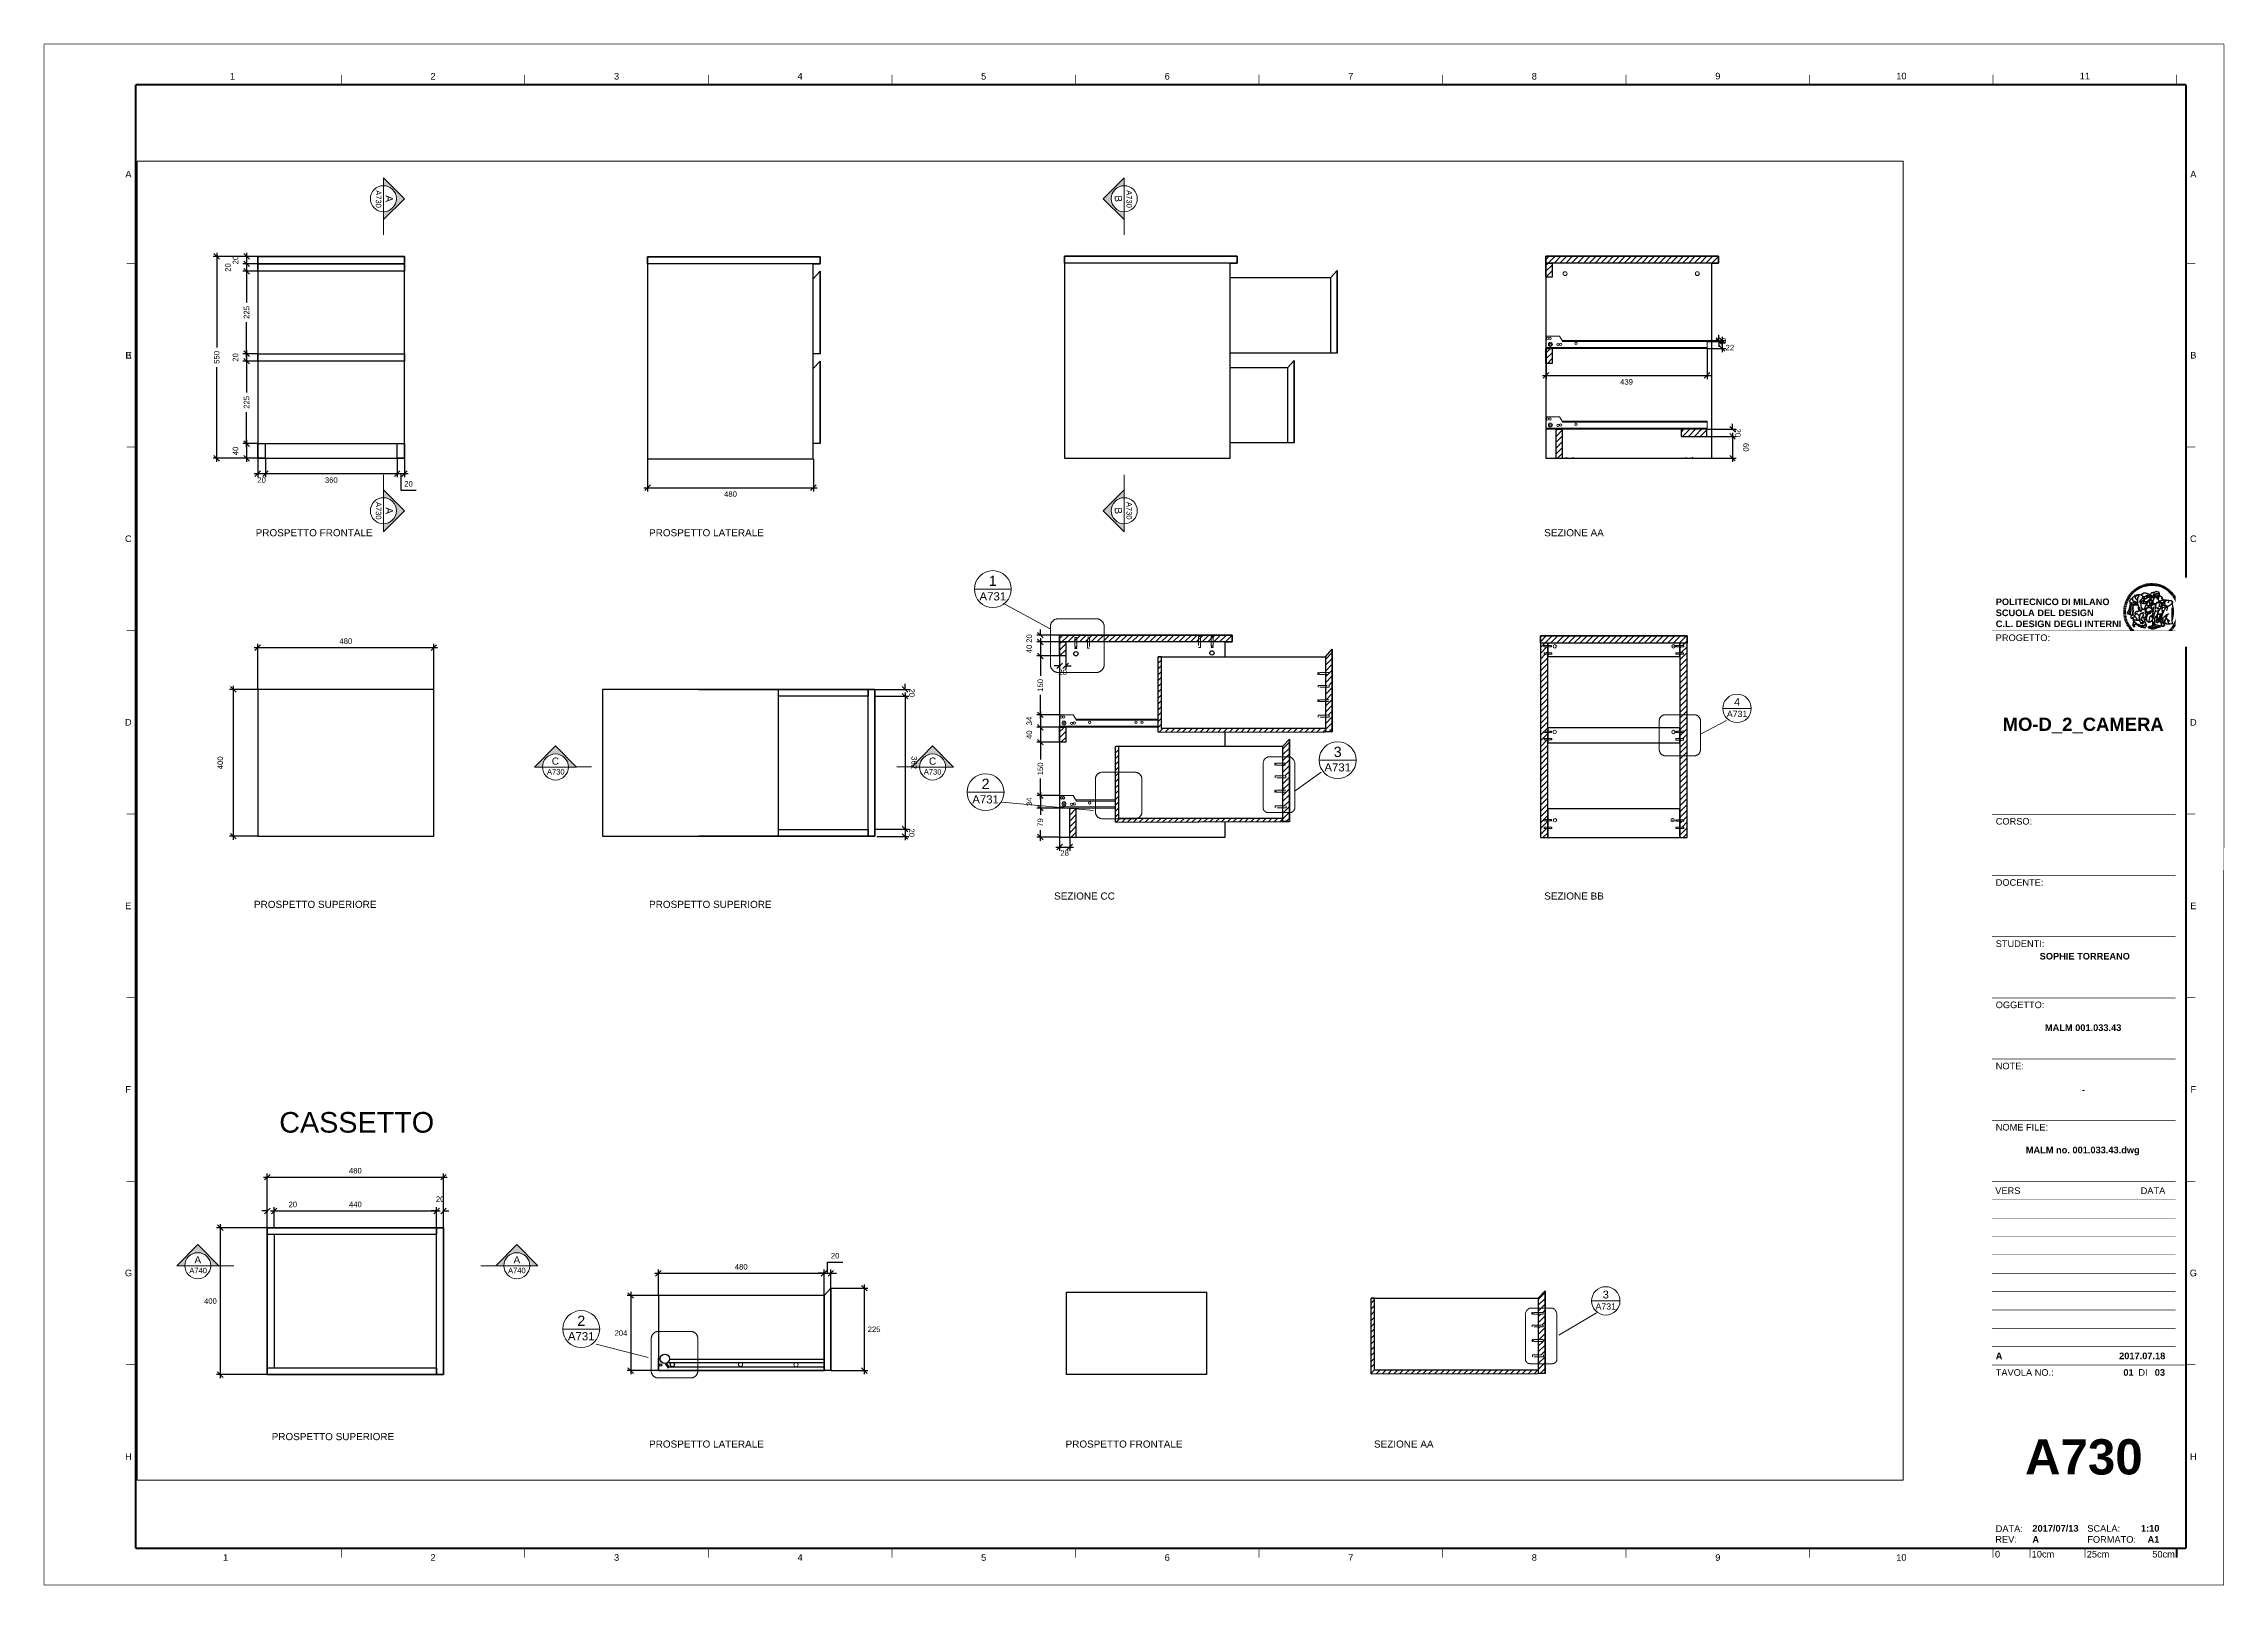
# Paper-space layout 'A730' of a CAD drawing. Header units: millimetres. Extents: x -1 to 593, y -1 to 419.
# The model-space entities are those that its viewports show. They can reach past a viewport. Long polylines and large blocks are cut down to what shows.
import ezdxf
from ezdxf.enums import TextEntityAlignment as Align

# ---------------------------------------------------------------- set-up
doc = ezdxf.new("R2010")
doc.units = ezdxf.units.MM
doc.header["$MEASUREMENT"] = 0
doc.set_wipeout_variables(frame=1)
doc.linetypes.add('DASHDOT', pattern=[1, 0.5, -0.25, 0, -0.25])
doc.linetypes.add('HIDDEN', pattern=[0.375, 0.25, -0.125])
for name, color, linetype, lineweight in [('A-ANNO-SYMB', 3, 'Continuous', 18), ('Arredi', 1, 'Continuous', 30), ('Dettagli', 210, 'Continuous', 5), ('quote', 2, 'Continuous', 9), ('Simbologia', 8, 'DASHDOT', 18), ('Tratteggi', 2, 'HIDDEN', 15), ('tratto punto', 4, 'DASHDOT', 9)]:
    doc.layers.add(name, color=color, linetype=linetype, lineweight=lineweight)
doc.layers.add('G-ANNO-NPLT', color=210, linetype='Continuous', plot=False)
doc.layers.add('linee guida', color=210, linetype='Continuous', plot=False)
for name, color, linetype in [('G-ANNO-TEXT', 3, 'Continuous'), ('G-ANNO-TTLB', 3, 'Continuous'), ('Testo', 1, 'Continuous'), ('Viti', 2, 'Continuous')]:
    doc.layers.add(name, color=color, linetype=linetype)
doc.styles.add('ARIAL', font='Arial.ttf')
doc.styles.add('ARIAL-BOLD', font='Arial Bold.ttf')
doc.styles.add('E-ARIAL', font='Arial.ttf')
doc.styles.get("Standard").update_dxf_attribs({"font": 'Arial.ttf'})
doc.dimstyles.get("Standard").update_dxf_attribs({"dimtxt": 1.5, "dimasz": 1.5, "dimexe": 1, "dimexo": 0.0625, "dimgap": 1, "dimtad": 2, "dimtih": 1, "dimtoh": 1, "dimdec": 0, "dimzin": 0, "dimdsep": 46, "dimtxsty": 'Standard', "dimblk": 'OBLIQUE', "dimblk1": 'OBLIQUE', "dimblk2": 'OBLIQUE', "dimcen": 0.09, "dimdle": 1, "dimadec": 0, "dimazin": 0, "dimtfac": 1, "dimtdec": 0, "dimtofl": 0, "dimtmove": 0, "dimatfit": 3, "dimldrblk": 'ARCHTICK', "dimfxl": 1, "dimtolj": 1, "dimtzin": 0, "dimarcsym": 0})

psp = doc.layouts.new('A730')

# ---------------------------------------------------------------- texts
at = {"layer": 'G-ANNO-TEXT', "style": 'ARIAL'}
for s, p in [('1', (50.44, 410.076)), ('2', (105.091, 410.076)), ('3', (155.091, 410.076)), ('4', (205.091, 410.076)), ('5', (255.091, 410.076)), ('6', (305.091, 410.076)), ('7', (355.091, 410.076)), ('8', (405.091, 410.076)), ('9', (455.091, 410.121)), ('10', (505.091, 410.121)), ('11', (555.091, 410.121)), ('A', (22.108, 383.404)), ('A', (584.624, 383.404)), ('B', (22.057, 334.09)), ('E', (22.177, 334.09)), ('B', (584.624, 334.09)), ('C', (22.082, 284.09)), ('C', (584.624, 284.09)), ('D', (22.048, 234.09)), ('D', (584.624, 234.09)), ('E', (22.044, 184.09)), ('E', (584.624, 184.09)), ('F', (22.017, 134.09)), ('F', (584.624, 134.09)), ('G', (22.131, 84.09)), ('G', (584.624, 84.09)), ('H', (22.109, 34.09)), ('H', (584.624, 34.09)), ('1', (48.583, 6.598)), ('2', (105.091, 6.598)), ('3', (155.091, 6.598)), ('4', (205.091, 6.598)), ('5', (255.091, 6.598)), ('6', (305.091, 6.598)), ('7', (355.091, 6.598)), ('8', (405.091, 6.598)), ('9', (455.091, 6.598)), ('10', (505.091, 6.598))]:
    psp.add_text(s, height=1.8, dxfattribs=at).set_placement(p, align=Align.MIDDLE_CENTER)
at = {"layer": 'G-ANNO-TEXT', "style": 'E-ARIAL'}
psp.add_text('0', height=1.8, dxfattribs=at).set_placement((531.29, 8.39), align=Align.TOP_CENTER)
for s, p in [('10cm', (540.591, 6.59)), ('25cm', (555.591, 6.59))]:
    psp.add_text(s, height=1.8, dxfattribs=at).set_placement(p)
psp.add_text('50cm', height=1.8, dxfattribs=at).set_placement((579.591, 6.59), align=Align.RIGHT)

msp = doc.modelspace()

# ---------------------------------------------------------------- texts
at = {"layer": 'Testo', "attachment_point": 1}
for s, insert, char_height in [('PROSPETTO FRONTALE', (462, 9904.1), 19.362), ('PROSPETTO LATERALE', (1533.7, 9904.1), 19.362), ('SEZIONE AA', (3972.2, 9904.1), 19.36), ('SEZIONE CC', (2637.1, 8914.5), 19.36), ('SEZIONE BB', (3972.2, 8914.5), 19.36), ('PROSPETTO SUPERIORE', (457.4, 8891.8), 19.362), ('PROSPETTO SUPERIORE', (1533.7, 8891.8), 19.362), ('PROSPETTO SUPERIORE', (505.6, 7442), 19.362), ('PROSPETTO LATERALE', (1533.7, 7421.7), 19.362), ('PROSPETTO FRONTALE', (2668.3, 7421.7), 19.362), ('SEZIONE AA', (3508.5, 7421.7), 19.36)]:
    msp.add_mtext_dynamic_manual_height_columns(s, width=765.177, gutter_width=25, heights=[0], dxfattribs=dict(at, insert=insert, char_height=char_height))
at = {"layer": 'Testo', "insert": (526.2, 8316.4), "char_height": 56.04, "attachment_point": 1, "line_spacing_factor": 0.280897}
msp.add_mtext_dynamic_manual_height_columns('CASSETTO', width=765.177, gutter_width=25, heights=[0], dxfattribs=at)

# ---------------------------------------------------------------- blocks, each defined once
blk = doc.blocks.new('_Oblique')
at = {"color": 0, "linetype": 'ByBlock', "lineweight": -2}
blk.add_line((-0.5, -0.5), (0.5, 0.5), dxfattribs=at)
blk = doc.blocks.new('*D45')
at = {"layer": 'Defpoints', "color": 0, "transparency": 16777216}
for p in [(57.32, 243.06), (50.68, 203.06), (57.32, 203.06)]:
    blk.add_point(p, dxfattribs=at)
at = {"layer": 'quote', "color": 0, "lineweight": -2, "transparency": 16777216}
for p, q in [((50.68, 244.06), (50.68, 202.06)), ((57.26, 243.06), (49.68, 243.06)), ((57.26, 203.06), (49.68, 203.06))]:
    blk.add_line(p, q, dxfattribs=at)
at = {"layer": 'quote', "color": 0, "lineweight": -2, "transparency": 16777216, "xscale": 1.5, "yscale": 1.5, "zscale": 1.5}
for p, rotation in [((50.68, 243.06), 90), ((50.68, 203.06), 270)]:
    blk.add_blockref('_Oblique', p, dxfattribs=dict(at, rotation=rotation))
at = {"layer": 'quote', "color": 0, "transparency": 16777216, "insert": (47.12, 223.06), "char_height": 1.5, "attachment_point": 5, "rotation": 90}
blk.add_mtext('\\A1;400', dxfattribs=at)
blk = doc.blocks.new('_ArchTick')
at = {"color": 0, "linetype": 'ByBlock', "const_width": 0.15}
blk.add_lwpolyline([(-0.5, -0.5), (0.5, 0.5)], dxfattribs=at)
blk = doc.blocks.new('*D46')
at = {"layer": 'Defpoints', "color": 0, "transparency": 16777216}
for p in [(105.32, 254.43), (57.32, 243.06), (105.32, 243.06)]:
    blk.add_point(p, dxfattribs=at)
at = {"layer": 'quote', "color": 0, "lineweight": -2, "transparency": 16777216}
for p, q in [((56.32, 254.43), (106.32, 254.43)), ((57.32, 243.12), (57.32, 255.43)), ((105.32, 243.12), (105.32, 255.43))]:
    blk.add_line(p, q, dxfattribs=at)
at = {"layer": 'quote', "color": 0, "lineweight": -2, "transparency": 16777216, "xscale": 1.5, "yscale": 1.5, "zscale": 1.5, "rotation": 180}
blk.add_blockref('_Oblique', (57.32, 254.43), dxfattribs=at)
at = {"layer": 'quote', "color": 0, "lineweight": -2, "transparency": 16777216, "xscale": 1.5, "yscale": 1.5, "zscale": 1.5}
blk.add_blockref('_Oblique', (105.32, 254.43), dxfattribs=at)
at = {"layer": 'quote', "color": 0, "transparency": 16777216, "insert": (81.32, 256.19), "char_height": 1.5, "attachment_point": 5}
blk.add_mtext('\\A1;480', dxfattribs=at)
blk = doc.blocks.new('*D47')
at = {"layer": 'Defpoints', "color": 0, "transparency": 16777216}
for p in [(57.32, 361.01), (46.16, 306.01), (57.32, 306.01)]:
    blk.add_point(p, dxfattribs=at)
at = {"layer": 'quote', "color": 0, "lineweight": -2, "transparency": 16777216}
for p, q in [((57.26, 361.01), (45.16, 361.01)), ((46.16, 362.01), (46.16, 336.16)), ((46.16, 305.01), (46.16, 330.86)), ((57.26, 306.01), (45.16, 306.01))]:
    blk.add_line(p, q, dxfattribs=at)
at = {"layer": 'quote', "color": 0, "lineweight": -2, "transparency": 16777216, "xscale": 1.5, "yscale": 1.5, "zscale": 1.5}
for p, rotation in [((46.16, 361.01), 90), ((46.16, 306.01), 270)]:
    blk.add_blockref('_Oblique', p, dxfattribs=dict(at, rotation=rotation))
at = {"layer": 'quote', "color": 0, "transparency": 16777216, "insert": (46.16, 333.51), "char_height": 1.5, "attachment_point": 5, "rotation": 90}
blk.add_mtext('\\A1;550', dxfattribs=at)
blk = doc.blocks.new('*D48')
at = {"layer": 'Defpoints', "color": 0, "transparency": 16777216}
for p in [(54.3, 358.99), (57.32, 361.01), (57.32, 358.99)]:
    blk.add_point(p, dxfattribs=at)
at = {"layer": 'quote', "color": 0, "lineweight": -2, "transparency": 16777216}
for p, q in [((57.26, 361.01), (53.3, 361.01)), ((57.26, 358.99), (53.3, 358.99)), ((54.3, 362.01), (54.3, 357.99))]:
    blk.add_line(p, q, dxfattribs=at)
at = {"layer": 'quote', "color": 0, "lineweight": -2, "transparency": 16777216, "xscale": 1.5, "yscale": 1.5, "zscale": 1.5}
for p, rotation in [((54.3, 361.01), 90), ((54.3, 358.99), 270)]:
    blk.add_blockref('_Oblique', p, dxfattribs=dict(at, rotation=rotation))
at = {"layer": 'quote', "color": 0, "transparency": 16777216, "insert": (51.28, 360), "char_height": 1.5, "attachment_point": 5, "rotation": 90}
blk.add_mtext('\\A1;20', dxfattribs=at)
blk = doc.blocks.new('*D49')
at = {"layer": 'Defpoints', "color": 0, "transparency": 16777216}
for p in [(54.3, 356.96), (57.32, 358.99), (57.32, 356.96)]:
    blk.add_point(p, dxfattribs=at)
at = {"layer": 'quote', "color": 0, "lineweight": -2, "transparency": 16777216}
for p, q in [((57.26, 358.99), (53.3, 358.99)), ((57.26, 356.96), (53.3, 356.96)), ((54.3, 359.99), (54.3, 355.96))]:
    blk.add_line(p, q, dxfattribs=at)
at = {"layer": 'quote', "color": 0, "lineweight": -2, "transparency": 16777216, "xscale": 1.5, "yscale": 1.5, "zscale": 1.5}
for p, rotation in [((54.3, 358.99), 90), ((54.3, 356.96), 270)]:
    blk.add_blockref('_Oblique', p, dxfattribs=dict(at, rotation=rotation))
at = {"layer": 'quote', "color": 0, "transparency": 16777216, "insert": (49.21, 357.98), "char_height": 1.5, "attachment_point": 5, "rotation": 90}
blk.add_mtext('\\A1;20', dxfattribs=at)
blk = doc.blocks.new('*D50')
at = {"layer": 'Defpoints', "color": 0, "transparency": 16777216}
for p in [(57.32, 356.96), (54.3, 334.49), (57.32, 334.49)]:
    blk.add_point(p, dxfattribs=at)
at = {"layer": 'quote', "color": 0, "lineweight": -2, "transparency": 16777216}
for p, q in [((57.26, 356.96), (53.3, 356.96)), ((54.3, 357.96), (54.3, 348.41)), ((54.3, 333.49), (54.3, 343.05)), ((57.26, 334.49), (53.3, 334.49))]:
    blk.add_line(p, q, dxfattribs=at)
at = {"layer": 'quote', "color": 0, "lineweight": -2, "transparency": 16777216, "xscale": 1.5, "yscale": 1.5, "zscale": 1.5}
for p, rotation in [((54.3, 356.96), 90), ((54.3, 334.49), 270)]:
    blk.add_blockref('_Oblique', p, dxfattribs=dict(at, rotation=rotation))
at = {"layer": 'quote', "color": 0, "transparency": 16777216, "insert": (54.3, 345.73), "char_height": 1.5, "attachment_point": 5, "rotation": 90}
blk.add_mtext('\\A1;225', dxfattribs=at)
blk = doc.blocks.new('*D51')
at = {"layer": 'Defpoints', "color": 0, "transparency": 16777216}
for p in [(57.32, 334.49), (54.3, 332.47), (57.32, 332.47)]:
    blk.add_point(p, dxfattribs=at)
at = {"layer": 'quote', "color": 0, "lineweight": -2, "transparency": 16777216}
for p, q in [((57.26, 334.49), (53.3, 334.49)), ((54.3, 335.49), (54.3, 331.47)), ((57.26, 332.47), (53.3, 332.47))]:
    blk.add_line(p, q, dxfattribs=at)
at = {"layer": 'quote', "color": 0, "lineweight": -2, "transparency": 16777216, "xscale": 1.5, "yscale": 1.5, "zscale": 1.5}
for p, rotation in [((54.3, 334.49), 90), ((54.3, 332.47), 270)]:
    blk.add_blockref('_Oblique', p, dxfattribs=dict(at, rotation=rotation))
at = {"layer": 'quote', "color": 0, "transparency": 16777216, "insert": (51.28, 333.48), "char_height": 1.5, "attachment_point": 5, "rotation": 90}
blk.add_mtext('\\A1;20', dxfattribs=at)
blk = doc.blocks.new('*D52')
at = {"layer": 'Defpoints', "color": 0, "transparency": 16777216}
for p in [(57.32, 332.47), (54.3, 310.01), (57.32, 310.01)]:
    blk.add_point(p, dxfattribs=at)
at = {"layer": 'quote', "color": 0, "lineweight": -2, "transparency": 16777216}
for p, q in [((54.3, 333.47), (54.3, 323.92)), ((57.26, 332.47), (53.3, 332.47)), ((54.3, 309.01), (54.3, 318.56)), ((57.26, 310.01), (53.3, 310.01))]:
    blk.add_line(p, q, dxfattribs=at)
at = {"layer": 'quote', "color": 0, "lineweight": -2, "transparency": 16777216, "xscale": 1.5, "yscale": 1.5, "zscale": 1.5}
for p, rotation in [((54.3, 332.47), 90), ((54.3, 310.01), 270)]:
    blk.add_blockref('_Oblique', p, dxfattribs=dict(at, rotation=rotation))
at = {"layer": 'quote', "color": 0, "transparency": 16777216, "insert": (54.3, 321.24), "char_height": 1.5, "attachment_point": 5, "rotation": 90}
blk.add_mtext('\\A1;225', dxfattribs=at)
blk = doc.blocks.new('*D53')
at = {"layer": 'Defpoints', "color": 0, "transparency": 16777216}
for p in [(57.32, 310.01), (54.3, 306.01), (57.32, 306.01)]:
    blk.add_point(p, dxfattribs=at)
at = {"layer": 'quote', "color": 0, "lineweight": -2, "transparency": 16777216}
for p, q in [((57.26, 310.01), (53.3, 310.01)), ((54.3, 311.01), (54.3, 305.01)), ((57.26, 306.01), (53.3, 306.01))]:
    blk.add_line(p, q, dxfattribs=at)
at = {"layer": 'quote', "color": 0, "lineweight": -2, "transparency": 16777216, "xscale": 1.5, "yscale": 1.5, "zscale": 1.5}
for p, rotation in [((54.3, 310.01), 90), ((54.3, 306.01), 270)]:
    blk.add_blockref('_Oblique', p, dxfattribs=dict(at, rotation=rotation))
at = {"layer": 'quote', "color": 0, "transparency": 16777216, "insert": (51.28, 308.01), "char_height": 1.5, "attachment_point": 5, "rotation": 90}
blk.add_mtext('\\A1;40', dxfattribs=at)
blk = doc.blocks.new('*D54')
at = {"layer": 'Defpoints', "color": 0, "transparency": 16777216}
for p in [(57.32, 306.01), (59.44, 306.01), (59.44, 301.83)]:
    blk.add_point(p, dxfattribs=at)
at = {"layer": 'quote', "color": 0, "lineweight": -2, "transparency": 16777216}
for p, q in [((57.32, 305.95), (57.32, 300.83)), ((59.44, 305.95), (59.44, 300.83)), ((56.32, 301.83), (60.44, 301.83))]:
    blk.add_line(p, q, dxfattribs=at)
at = {"layer": 'quote', "color": 0, "lineweight": -2, "transparency": 16777216, "xscale": 1.5, "yscale": 1.5, "zscale": 1.5, "rotation": 180}
blk.add_blockref('_Oblique', (57.32, 301.83), dxfattribs=at)
at = {"layer": 'quote', "color": 0, "lineweight": -2, "transparency": 16777216, "xscale": 1.5, "yscale": 1.5, "zscale": 1.5}
blk.add_blockref('_Oblique', (59.44, 301.83), dxfattribs=at)
at = {"layer": 'quote', "color": 0, "transparency": 16777216, "insert": (58.38, 300.07), "char_height": 1.5, "attachment_point": 5}
blk.add_mtext('\\A1;20', dxfattribs=at)
blk = doc.blocks.new('*D55')
at = {"layer": 'Defpoints', "color": 0, "transparency": 16777216}
for p in [(59.44, 306.01), (95.3, 306.01), (95.3, 301.83)]:
    blk.add_point(p, dxfattribs=at)
at = {"layer": 'quote', "color": 0, "lineweight": -2, "transparency": 16777216}
for p, q in [((59.44, 305.95), (59.44, 300.83)), ((95.3, 305.95), (95.3, 300.83)), ((58.44, 301.83), (96.3, 301.83))]:
    blk.add_line(p, q, dxfattribs=at)
at = {"layer": 'quote', "color": 0, "lineweight": -2, "transparency": 16777216, "xscale": 1.5, "yscale": 1.5, "zscale": 1.5, "rotation": 180}
blk.add_blockref('_Oblique', (59.44, 301.83), dxfattribs=at)
at = {"layer": 'quote', "color": 0, "lineweight": -2, "transparency": 16777216, "xscale": 1.5, "yscale": 1.5, "zscale": 1.5}
blk.add_blockref('_Oblique', (95.3, 301.83), dxfattribs=at)
at = {"layer": 'quote', "color": 0, "transparency": 16777216, "insert": (77.37, 300.07), "char_height": 1.5, "attachment_point": 5}
blk.add_mtext('\\A1;360', dxfattribs=at)
blk = doc.blocks.new('*D56')
at = {"layer": 'Defpoints', "color": 0, "transparency": 16777216}
for p in [(95.3, 306.01), (97.32, 306.01), (97.32, 301.83)]:
    blk.add_point(p, dxfattribs=at)
at = {"layer": 'quote', "color": 0, "lineweight": -2, "transparency": 16777216}
for p, q in [((95.3, 305.95), (95.3, 300.83)), ((97.32, 305.95), (97.32, 300.83)), ((94.3, 301.83), (98.32, 301.83)), ((96.31, 301.83), (96.31, 297.29)), ((96.31, 297.29), (100.5, 297.29))]:
    blk.add_line(p, q, dxfattribs=at)
at = {"layer": 'quote', "color": 0, "lineweight": -2, "transparency": 16777216, "xscale": 1.5, "yscale": 1.5, "zscale": 1.5, "rotation": 180}
blk.add_blockref('_Oblique', (95.3, 301.83), dxfattribs=at)
at = {"layer": 'quote', "color": 0, "lineweight": -2, "transparency": 16777216, "xscale": 1.5, "yscale": 1.5, "zscale": 1.5}
blk.add_blockref('_Oblique', (97.32, 301.83), dxfattribs=at)
at = {"layer": 'quote', "color": 0, "transparency": 16777216, "insert": (98.41, 299.05), "char_height": 1.5, "attachment_point": 5}
blk.add_mtext('\\A1;20', dxfattribs=at)
blk = doc.blocks.new('*D57')
at = {"layer": 'Defpoints', "color": 0, "transparency": 16777216}
for p in [(225.49, 243.06), (225.49, 241.2), (233.66, 241.2)]:
    blk.add_point(p, dxfattribs=at)
at = {"layer": 'quote', "color": 0, "lineweight": -2, "transparency": 16777216}
for p, q in [((233.66, 243.06), (233.66, 244.56)), ((225.55, 243.06), (234.66, 243.06)), ((225.55, 241.2), (234.66, 241.2)), ((233.66, 241.2), (233.66, 239.7))]:
    blk.add_line(p, q, dxfattribs=at)
at = {"layer": 'quote', "color": 0, "lineweight": -2, "transparency": 16777216, "xscale": 1.5, "yscale": 1.5, "zscale": 1.5}
for p, rotation in [((233.66, 243.06), 270), ((233.66, 241.2), 90)]:
    blk.add_blockref('_Oblique', p, dxfattribs=dict(at, rotation=rotation))
at = {"layer": 'quote', "color": 0, "transparency": 16777216, "insert": (235.52, 242.13), "char_height": 1.5, "attachment_point": 5, "rotation": 270}
blk.add_mtext('\\A1;20', dxfattribs=at)
blk = doc.blocks.new('*D58')
at = {"layer": 'Defpoints', "color": 0, "transparency": 16777216}
for p in [(225.49, 241.2), (225.65, 205.03), (233.66, 205.03)]:
    blk.add_point(p, dxfattribs=at)
at = {"layer": 'quote', "color": 0, "lineweight": -2, "transparency": 16777216}
for p, q in [((225.55, 241.2), (234.66, 241.2)), ((233.66, 242.2), (233.66, 204.03)), ((225.72, 205.03), (234.66, 205.03))]:
    blk.add_line(p, q, dxfattribs=at)
at = {"layer": 'quote', "color": 0, "lineweight": -2, "transparency": 16777216, "xscale": 1.5, "yscale": 1.5, "zscale": 1.5}
for p, rotation in [((233.66, 241.2), 90), ((233.66, 205.03), 270)]:
    blk.add_blockref('_Oblique', p, dxfattribs=dict(at, rotation=rotation))
at = {"layer": 'quote', "color": 0, "transparency": 16777216, "insert": (236.16, 223.12), "char_height": 1.5, "attachment_point": 5, "rotation": 270}
blk.add_mtext('\\A1;362', dxfattribs=at)
blk = doc.blocks.new('*D59')
at = {"layer": 'Defpoints', "color": 0, "transparency": 16777216}
for p in [(225.65, 205.03), (225.93, 203), (233.66, 203)]:
    blk.add_point(p, dxfattribs=at)
at = {"layer": 'quote', "color": 0, "lineweight": -2, "transparency": 16777216}
for p, q in [((225.72, 205.03), (234.66, 205.03)), ((225.99, 203), (234.66, 203)), ((233.66, 206.03), (233.66, 202))]:
    blk.add_line(p, q, dxfattribs=at)
at = {"layer": 'quote', "color": 0, "lineweight": -2, "transparency": 16777216, "xscale": 1.5, "yscale": 1.5, "zscale": 1.5}
for p, rotation in [((233.66, 205.03), 90), ((233.66, 203), 270)]:
    blk.add_blockref('_Oblique', p, dxfattribs=dict(at, rotation=rotation))
at = {"layer": 'quote', "color": 0, "transparency": 16777216, "insert": (235.47, 204.02), "char_height": 1.5, "attachment_point": 5, "rotation": 270}
blk.add_mtext('\\A1;20', dxfattribs=at)
blk = doc.blocks.new('*D60')
at = {"layer": 'Defpoints', "color": 0, "transparency": 16777216}
for p in [(270.53, 255.99), (275.77, 257.85), (275.77, 255.99)]:
    blk.add_point(p, dxfattribs=at)
at = {"layer": 'quote', "color": 0, "lineweight": -2, "transparency": 16777216}
for p, q in [((275.71, 257.85), (269.53, 257.85)), ((275.71, 255.99), (269.53, 255.99)), ((270.53, 257.85), (270.53, 259.35)), ((270.53, 255.99), (270.53, 254.49))]:
    blk.add_line(p, q, dxfattribs=at)
at = {"layer": 'quote', "color": 0, "lineweight": -2, "transparency": 16777216, "xscale": 1.5, "yscale": 1.5, "zscale": 1.5}
for p, rotation in [((270.53, 257.85), 270), ((270.53, 255.99), 90)]:
    blk.add_blockref('_Oblique', p, dxfattribs=dict(at, rotation=rotation))
at = {"layer": 'quote', "color": 0, "transparency": 16777216, "insert": (267.51, 256.92), "char_height": 1.5, "attachment_point": 5, "rotation": 90}
blk.add_mtext('\\A1;20', dxfattribs=at)
blk = doc.blocks.new('*D61')
at = {"layer": 'Defpoints', "color": 0, "transparency": 16777216}
for p in [(275.77, 255.99), (270.53, 252.16), (275.77, 252.16)]:
    blk.add_point(p, dxfattribs=at)
at = {"layer": 'quote', "color": 0, "lineweight": -2, "transparency": 16777216}
for p, q in [((275.71, 255.99), (269.53, 255.99)), ((270.53, 256.99), (270.53, 251.16)), ((275.71, 252.16), (269.53, 252.16))]:
    blk.add_line(p, q, dxfattribs=at)
at = {"layer": 'quote', "color": 0, "lineweight": -2, "transparency": 16777216, "xscale": 1.5, "yscale": 1.5, "zscale": 1.5}
for p, rotation in [((270.53, 255.99), 90), ((270.53, 252.16), 270)]:
    blk.add_blockref('_Oblique', p, dxfattribs=dict(at, rotation=rotation))
at = {"layer": 'quote', "color": 0, "transparency": 16777216, "insert": (267.51, 254.08), "char_height": 1.5, "attachment_point": 5, "rotation": 90}
blk.add_mtext('\\A1;40', dxfattribs=at)
blk = doc.blocks.new('*D62')
at = {"layer": 'Defpoints', "color": 0, "transparency": 16777216}
for p in [(275.77, 252.16), (270.53, 236.12), (275.77, 236.12)]:
    blk.add_point(p, dxfattribs=at)
at = {"layer": 'quote', "color": 0, "lineweight": -2, "transparency": 16777216}
for p, q in [((275.71, 252.16), (269.53, 252.16)), ((270.53, 253.16), (270.53, 246.72)), ((270.53, 235.12), (270.53, 241.55)), ((275.71, 236.12), (269.53, 236.12))]:
    blk.add_line(p, q, dxfattribs=at)
at = {"layer": 'quote', "color": 0, "lineweight": -2, "transparency": 16777216, "xscale": 1.5, "yscale": 1.5, "zscale": 1.5}
for p, rotation in [((270.53, 252.16), 90), ((270.53, 236.12), 270)]:
    blk.add_blockref('_Oblique', p, dxfattribs=dict(at, rotation=rotation))
at = {"layer": 'quote', "color": 0, "transparency": 16777216, "insert": (270.53, 244.14), "char_height": 1.5, "attachment_point": 5, "rotation": 90}
blk.add_mtext('\\A1;150', dxfattribs=at)
blk = doc.blocks.new('*D63')
at = {"layer": 'Defpoints', "color": 0, "transparency": 16777216}
for p in [(270.53, 232.74), (275.77, 236.12), (275.77, 232.74)]:
    blk.add_point(p, dxfattribs=at)
at = {"layer": 'quote', "color": 0, "lineweight": -2, "transparency": 16777216}
for p, q in [((275.71, 236.12), (269.53, 236.12)), ((275.71, 232.74), (269.53, 232.74)), ((270.53, 237.12), (270.53, 231.74))]:
    blk.add_line(p, q, dxfattribs=at)
at = {"layer": 'quote', "color": 0, "lineweight": -2, "transparency": 16777216, "xscale": 1.5, "yscale": 1.5, "zscale": 1.5}
for p, rotation in [((270.53, 236.12), 90), ((270.53, 232.74), 270)]:
    blk.add_blockref('_Oblique', p, dxfattribs=dict(at, rotation=rotation))
at = {"layer": 'quote', "color": 0, "transparency": 16777216, "insert": (267.51, 234.43), "char_height": 1.5, "attachment_point": 5, "rotation": 90}
blk.add_mtext('\\A1;34', dxfattribs=at)
blk = doc.blocks.new('*D64')
at = {"layer": 'Defpoints', "color": 0, "transparency": 16777216}
for p in [(275.77, 232.74), (270.53, 228.69), (275.77, 228.69)]:
    blk.add_point(p, dxfattribs=at)
at = {"layer": 'quote', "color": 0, "lineweight": -2, "transparency": 16777216}
for p, q in [((275.71, 232.74), (269.53, 232.74)), ((270.53, 233.74), (270.53, 227.69)), ((275.71, 228.69), (269.53, 228.69))]:
    blk.add_line(p, q, dxfattribs=at)
at = {"layer": 'quote', "color": 0, "lineweight": -2, "transparency": 16777216, "xscale": 1.5, "yscale": 1.5, "zscale": 1.5}
for p, rotation in [((270.53, 232.74), 90), ((270.53, 228.69), 270)]:
    blk.add_blockref('_Oblique', p, dxfattribs=dict(at, rotation=rotation))
at = {"layer": 'quote', "color": 0, "transparency": 16777216, "insert": (267.51, 230.71), "char_height": 1.5, "attachment_point": 5, "rotation": 90}
blk.add_mtext('\\A1;40', dxfattribs=at)
blk = doc.blocks.new('*D65')
at = {"layer": 'Defpoints', "color": 0, "transparency": 16777216}
for p in [(275.77, 228.69), (270.53, 214.12), (275.77, 214.12)]:
    blk.add_point(p, dxfattribs=at)
at = {"layer": 'quote', "color": 0, "lineweight": -2, "transparency": 16777216}
for p, q in [((275.71, 228.69), (269.53, 228.69)), ((270.53, 229.69), (270.53, 223.99)), ((275.71, 214.12), (269.53, 214.12)), ((270.53, 213.12), (270.53, 218.82))]:
    blk.add_line(p, q, dxfattribs=at)
at = {"layer": 'quote', "color": 0, "lineweight": -2, "transparency": 16777216, "xscale": 1.5, "yscale": 1.5, "zscale": 1.5}
for p, rotation in [((270.53, 228.69), 90), ((270.53, 214.12), 270)]:
    blk.add_blockref('_Oblique', p, dxfattribs=dict(at, rotation=rotation))
at = {"layer": 'quote', "color": 0, "transparency": 16777216, "insert": (270.53, 221.41), "char_height": 1.5, "attachment_point": 5, "rotation": 90}
blk.add_mtext('\\A1;150', dxfattribs=at)
blk = doc.blocks.new('*D66')
at = {"layer": 'Defpoints', "color": 0, "transparency": 16777216}
for p in [(275.77, 214.12), (270.53, 210.75), (275.77, 210.75)]:
    blk.add_point(p, dxfattribs=at)
at = {"layer": 'quote', "color": 0, "lineweight": -2, "transparency": 16777216}
for p, q in [((275.71, 214.12), (269.53, 214.12)), ((270.53, 215.12), (270.53, 209.75)), ((275.71, 210.75), (269.53, 210.75))]:
    blk.add_line(p, q, dxfattribs=at)
at = {"layer": 'quote', "color": 0, "lineweight": -2, "transparency": 16777216, "xscale": 1.5, "yscale": 1.5, "zscale": 1.5}
for p, rotation in [((270.53, 214.12), 90), ((270.53, 210.75), 270)]:
    blk.add_blockref('_Oblique', p, dxfattribs=dict(at, rotation=rotation))
at = {"layer": 'quote', "color": 0, "transparency": 16777216, "insert": (267.51, 212.44), "char_height": 1.5, "attachment_point": 5, "rotation": 90}
blk.add_mtext('\\A1;34', dxfattribs=at)
blk = doc.blocks.new('*D67')
at = {"layer": 'Defpoints', "color": 0, "transparency": 16777216}
for p in [(275.77, 210.75), (270.53, 202.85), (275.77, 202.85)]:
    blk.add_point(p, dxfattribs=at)
at = {"layer": 'quote', "color": 0, "lineweight": -2, "transparency": 16777216}
for p, q in [((275.71, 210.75), (269.53, 210.75)), ((270.53, 211.75), (270.53, 208.87)), ((275.71, 202.85), (269.53, 202.85)), ((270.53, 201.85), (270.53, 204.73))]:
    blk.add_line(p, q, dxfattribs=at)
at = {"layer": 'quote', "color": 0, "lineweight": -2, "transparency": 16777216, "xscale": 1.5, "yscale": 1.5, "zscale": 1.5}
for p, rotation in [((270.53, 210.75), 90), ((270.53, 202.85), 270)]:
    blk.add_blockref('_Oblique', p, dxfattribs=dict(at, rotation=rotation))
at = {"layer": 'quote', "color": 0, "transparency": 16777216, "insert": (270.53, 206.8), "char_height": 1.5, "attachment_point": 5, "rotation": 90}
blk.add_mtext('\\A1;79', dxfattribs=at)
blk = doc.blocks.new('*D68')
at = {"layer": 'Defpoints', "color": 0, "transparency": 16777216}
for p in [(275.77, 252.16), (277.45, 252.16), (277.45, 249.47)]:
    blk.add_point(p, dxfattribs=at)
at = {"layer": 'quote', "color": 0, "lineweight": -2, "transparency": 16777216}
for p, q in [((275.77, 252.1), (275.77, 248.47)), ((277.45, 252.1), (277.45, 248.47)), ((275.77, 249.47), (274.27, 249.47)), ((277.45, 249.47), (278.95, 249.47))]:
    blk.add_line(p, q, dxfattribs=at)
at = {"layer": 'quote', "color": 0, "lineweight": -2, "transparency": 16777216, "xscale": 1.5, "yscale": 1.5, "zscale": 1.5}
blk.add_blockref('_Oblique', (275.77, 249.47), dxfattribs=at)
at = {"layer": 'quote', "color": 0, "lineweight": -2, "transparency": 16777216, "xscale": 1.5, "yscale": 1.5, "zscale": 1.5, "rotation": 180}
blk.add_blockref('_Oblique', (277.45, 249.47), dxfattribs=at)
at = {"layer": 'quote', "color": 0, "transparency": 16777216, "insert": (276.61, 247.7), "char_height": 1.5, "attachment_point": 5}
blk.add_mtext('\\A1;20', dxfattribs=at)
blk = doc.blocks.new('*D69')
at = {"layer": 'Defpoints', "color": 0, "transparency": 16777216}
for p in [(275.77, 202.85), (278.53, 202.85), (278.53, 200.11)]:
    blk.add_point(p, dxfattribs=at)
at = {"layer": 'quote', "color": 0, "lineweight": -2, "transparency": 16777216}
for p, q in [((275.77, 202.79), (275.77, 199.11)), ((278.53, 202.79), (278.53, 199.11)), ((274.77, 200.11), (279.53, 200.11))]:
    blk.add_line(p, q, dxfattribs=at)
at = {"layer": 'quote', "color": 0, "lineweight": -2, "transparency": 16777216, "xscale": 1.5, "yscale": 1.5, "zscale": 1.5, "rotation": 180}
blk.add_blockref('_Oblique', (275.77, 200.11), dxfattribs=at)
at = {"layer": 'quote', "color": 0, "lineweight": -2, "transparency": 16777216, "xscale": 1.5, "yscale": 1.5, "zscale": 1.5}
blk.add_blockref('_Oblique', (278.53, 200.11), dxfattribs=at)
at = {"layer": 'quote', "color": 0, "transparency": 16777216, "insert": (277.15, 198.48), "char_height": 1.5, "attachment_point": 5}
blk.add_mtext('\\A1;28', dxfattribs=at)
blk = doc.blocks.new('*D70')
at = {"layer": 'Defpoints', "color": 0, "transparency": 16777216}
for p in [(107.93, 110.19), (59.93, 96.42), (107.93, 96.42)]:
    blk.add_point(p, dxfattribs=at)
at = {"layer": 'quote', "color": 0, "lineweight": -2, "transparency": 16777216}
for p, q in [((58.93, 110.19), (108.93, 110.19)), ((59.93, 96.48), (59.93, 111.19)), ((107.93, 96.48), (107.93, 111.19))]:
    blk.add_line(p, q, dxfattribs=at)
at = {"layer": 'quote', "color": 0, "lineweight": -2, "transparency": 16777216, "xscale": 1.5, "yscale": 1.5, "zscale": 1.5, "rotation": 180}
blk.add_blockref('_Oblique', (59.93, 110.19), dxfattribs=at)
at = {"layer": 'quote', "color": 0, "lineweight": -2, "transparency": 16777216, "xscale": 1.5, "yscale": 1.5, "zscale": 1.5}
blk.add_blockref('_Oblique', (107.93, 110.19), dxfattribs=at)
at = {"layer": 'quote', "color": 0, "transparency": 16777216, "insert": (83.93, 111.95), "char_height": 1.5, "attachment_point": 5}
blk.add_mtext('\\A1;480', dxfattribs=at)
blk = doc.blocks.new('*D71')
at = {"layer": 'Defpoints', "color": 0, "transparency": 16777216}
for p in [(59.93, 96.42), (47.13, 56.42), (59.93, 56.42)]:
    blk.add_point(p, dxfattribs=at)
at = {"layer": 'quote', "color": 0, "lineweight": -2, "transparency": 16777216}
for p, q in [((59.87, 96.42), (46.13, 96.42)), ((47.13, 97.42), (47.13, 55.42)), ((59.87, 56.42), (46.13, 56.42))]:
    blk.add_line(p, q, dxfattribs=at)
at = {"layer": 'quote', "color": 0, "lineweight": -2, "transparency": 16777216, "xscale": 1.5, "yscale": 1.5, "zscale": 1.5}
for p, rotation in [((47.13, 96.42), 90), ((47.13, 56.42), 270)]:
    blk.add_blockref('_Oblique', p, dxfattribs=dict(at, rotation=rotation))
at = {"layer": 'quote', "color": 0, "transparency": 16777216, "insert": (44.44, 76.42), "char_height": 1.5, "attachment_point": 5}
blk.add_mtext('\\A1;400', dxfattribs=at)
blk = doc.blocks.new('*D72')
at = {"layer": 'Defpoints', "color": 0, "transparency": 16777216}
for p in [(61.79, 101), (59.93, 96.42), (61.79, 96.42)]:
    blk.add_point(p, dxfattribs=at)
at = {"layer": 'quote', "color": 0, "lineweight": -2, "transparency": 16777216}
for p, q in [((59.93, 101), (58.43, 101)), ((59.93, 96.48), (59.93, 102)), ((61.79, 96.48), (61.79, 102)), ((61.79, 101), (68.98, 101))]:
    blk.add_line(p, q, dxfattribs=at)
at = {"layer": 'quote', "color": 0, "lineweight": -2, "transparency": 16777216, "xscale": 1.5, "yscale": 1.5, "zscale": 1.5}
blk.add_blockref('_Oblique', (59.93, 101), dxfattribs=at)
at = {"layer": 'quote', "color": 0, "lineweight": -2, "transparency": 16777216, "xscale": 1.5, "yscale": 1.5, "zscale": 1.5, "rotation": 180}
blk.add_blockref('_Oblique', (61.79, 101), dxfattribs=at)
at = {"layer": 'quote', "color": 0, "transparency": 16777216, "insert": (66.89, 102.76), "char_height": 1.5, "attachment_point": 5}
blk.add_mtext('\\A1;20', dxfattribs=at)
blk = doc.blocks.new('*D73')
at = {"layer": 'Defpoints', "color": 0, "transparency": 16777216}
for p in [(106.07, 101), (61.79, 96.42), (106.07, 96.42)]:
    blk.add_point(p, dxfattribs=at)
at = {"layer": 'quote', "color": 0, "lineweight": -2, "transparency": 16777216}
for p, q in [((60.79, 101), (107.07, 101)), ((61.79, 96.48), (61.79, 102)), ((106.07, 96.48), (106.07, 102))]:
    blk.add_line(p, q, dxfattribs=at)
at = {"layer": 'quote', "color": 0, "lineweight": -2, "transparency": 16777216, "xscale": 1.5, "yscale": 1.5, "zscale": 1.5, "rotation": 180}
blk.add_blockref('_Oblique', (61.79, 101), dxfattribs=at)
at = {"layer": 'quote', "color": 0, "lineweight": -2, "transparency": 16777216, "xscale": 1.5, "yscale": 1.5, "zscale": 1.5}
blk.add_blockref('_Oblique', (106.07, 101), dxfattribs=at)
at = {"layer": 'quote', "color": 0, "transparency": 16777216, "insert": (83.93, 102.76), "char_height": 1.5, "attachment_point": 5}
blk.add_mtext('\\A1;440', dxfattribs=at)
blk = doc.blocks.new('*D74')
at = {"layer": 'Defpoints', "color": 0, "transparency": 16777216}
for p in [(107.93, 101), (106.07, 96.42), (107.93, 96.42)]:
    blk.add_point(p, dxfattribs=at)
at = {"layer": 'quote', "color": 0, "lineweight": -2, "transparency": 16777216}
for p, q in [((106.07, 101), (104.57, 101)), ((106.07, 96.48), (106.07, 102)), ((107.93, 96.48), (107.93, 102)), ((107.93, 101), (109.43, 101))]:
    blk.add_line(p, q, dxfattribs=at)
at = {"layer": 'quote', "color": 0, "lineweight": -2, "transparency": 16777216, "xscale": 1.5, "yscale": 1.5, "zscale": 1.5}
blk.add_blockref('_Oblique', (106.07, 101), dxfattribs=at)
at = {"layer": 'quote', "color": 0, "lineweight": -2, "transparency": 16777216, "xscale": 1.5, "yscale": 1.5, "zscale": 1.5, "rotation": 180}
blk.add_blockref('_Oblique', (107.93, 101), dxfattribs=at)
at = {"layer": 'quote', "color": 0, "transparency": 16777216, "insert": (107.02, 104.2), "char_height": 1.5, "attachment_point": 5}
blk.add_mtext('\\A1;20', dxfattribs=at)
blk = doc.blocks.new('*D75')
at = {"layer": 'Defpoints', "color": 0, "transparency": 16777216}
for p in [(213.47, 79.98), (213.47, 57.51), (222.56, 57.51)]:
    blk.add_point(p, dxfattribs=at)
at = {"layer": 'quote', "color": 0, "lineweight": -2, "transparency": 16777216}
for p, q in [((213.53, 79.98), (223.56, 79.98)), ((222.56, 80.98), (222.56, 56.51)), ((213.53, 57.51), (223.56, 57.51))]:
    blk.add_line(p, q, dxfattribs=at)
at = {"layer": 'quote', "color": 0, "lineweight": -2, "transparency": 16777216, "xscale": 1.5, "yscale": 1.5, "zscale": 1.5}
for p, rotation in [((222.56, 79.98), 90), ((222.56, 57.51), 270)]:
    blk.add_blockref('_Oblique', p, dxfattribs=dict(at, rotation=rotation))
at = {"layer": 'quote', "color": 0, "transparency": 16777216, "insert": (225.24, 68.74), "char_height": 1.5, "attachment_point": 5}
blk.add_mtext('\\A1;225', dxfattribs=at)
blk = doc.blocks.new('*D76')
at = {"layer": 'Defpoints', "color": 0, "transparency": 16777216}
for p in [(166.48, 77.95), (158.94, 57.51), (166.48, 57.51)]:
    blk.add_point(p, dxfattribs=at)
at = {"layer": 'quote', "color": 0, "lineweight": -2, "transparency": 16777216}
for p, q in [((166.41, 77.95), (157.94, 77.95)), ((158.94, 78.95), (158.94, 56.51)), ((166.41, 57.51), (157.94, 57.51))]:
    blk.add_line(p, q, dxfattribs=at)
at = {"layer": 'quote', "color": 0, "lineweight": -2, "transparency": 16777216, "xscale": 1.5, "yscale": 1.5, "zscale": 1.5}
for p, rotation in [((158.94, 77.95), 90), ((158.94, 57.51), 270)]:
    blk.add_blockref('_Oblique', p, dxfattribs=dict(at, rotation=rotation))
at = {"layer": 'quote', "color": 0, "transparency": 16777216, "insert": (156.26, 67.73), "char_height": 1.5, "attachment_point": 5}
blk.add_mtext('\\A1;204', dxfattribs=at)
blk = doc.blocks.new('*D77')
at = {"layer": 'Defpoints', "color": 0, "transparency": 16777216}
for p in [(211.61, 84.01), (166.48, 77.95), (211.61, 77.95)]:
    blk.add_point(p, dxfattribs=at)
at = {"layer": 'quote', "color": 0, "lineweight": -2, "transparency": 16777216}
for p, q in [((165.48, 84.01), (212.61, 84.01)), ((166.48, 78.02), (166.48, 85.01)), ((211.61, 78.02), (211.61, 85.01))]:
    blk.add_line(p, q, dxfattribs=at)
at = {"layer": 'quote', "color": 0, "lineweight": -2, "transparency": 16777216, "xscale": 1.5, "yscale": 1.5, "zscale": 1.5, "rotation": 180}
blk.add_blockref('_Oblique', (166.48, 84.01), dxfattribs=at)
at = {"layer": 'quote', "color": 0, "lineweight": -2, "transparency": 16777216, "xscale": 1.5, "yscale": 1.5, "zscale": 1.5}
blk.add_blockref('_Oblique', (211.61, 84.01), dxfattribs=at)
at = {"layer": 'quote', "color": 0, "transparency": 16777216, "insert": (189.04, 85.77), "char_height": 1.5, "attachment_point": 5}
blk.add_mtext('\\A1;480', dxfattribs=at)
blk = doc.blocks.new('*D78')
at = {"layer": 'Defpoints', "color": 0, "transparency": 16777216}
for p in [(213.47, 84.01), (211.61, 77.95), (213.47, 79.98)]:
    blk.add_point(p, dxfattribs=at)
at = {"layer": 'quote', "color": 0, "lineweight": -2, "transparency": 16777216}
for p, q in [((211.61, 84.01), (210.11, 84.01)), ((211.61, 78.02), (211.61, 85.01)), ((211.61, 84.01), (213.47, 84.01)), ((212.54, 84.01), (212.54, 87.03)), ((212.54, 87.03), (216.73, 87.03)), ((213.47, 80.04), (213.47, 85.01)), ((213.47, 84.01), (214.97, 84.01))]:
    blk.add_line(p, q, dxfattribs=at)
at = {"layer": 'quote', "color": 0, "lineweight": -2, "transparency": 16777216, "xscale": 1.5, "yscale": 1.5, "zscale": 1.5}
blk.add_blockref('_Oblique', (211.61, 84.01), dxfattribs=at)
at = {"layer": 'quote', "color": 0, "lineweight": -2, "transparency": 16777216, "xscale": 1.5, "yscale": 1.5, "zscale": 1.5, "rotation": 180}
blk.add_blockref('_Oblique', (213.47, 84.01), dxfattribs=at)
at = {"layer": 'quote', "color": 0, "transparency": 16777216, "insert": (214.63, 88.79), "char_height": 1.5, "attachment_point": 5}
blk.add_mtext('\\A1;20', dxfattribs=at)
blk = doc.blocks.new('*D79')
at = {"layer": 'Defpoints', "color": 0, "transparency": 16777216}
for p in [(408.28, 335.92), (452.15, 335.92), (452.15, 328.59)]:
    blk.add_point(p, dxfattribs=at)
at = {"layer": 'quote', "color": 0, "lineweight": -2, "transparency": 16777216}
for p, q in [((408.28, 335.86), (408.28, 327.59)), ((452.15, 335.86), (452.15, 327.59)), ((407.28, 328.59), (453.15, 328.59))]:
    blk.add_line(p, q, dxfattribs=at)
at = {"layer": 'quote', "color": 0, "lineweight": -2, "transparency": 16777216, "xscale": 1.5, "yscale": 1.5, "zscale": 1.5, "rotation": 180}
blk.add_blockref('_Oblique', (408.28, 328.59), dxfattribs=at)
at = {"layer": 'quote', "color": 0, "lineweight": -2, "transparency": 16777216, "xscale": 1.5, "yscale": 1.5, "zscale": 1.5}
blk.add_blockref('_Oblique', (452.15, 328.59), dxfattribs=at)
at = {"layer": 'quote', "color": 0, "transparency": 16777216, "insert": (430.21, 326.83), "char_height": 1.5, "attachment_point": 5}
blk.add_mtext('\\A1;439', dxfattribs=at)
blk = doc.blocks.new('*D80')
at = {"layer": 'Defpoints', "color": 0, "transparency": 16777216}
for p in [(452.15, 338.11), (452.15, 335.92), (456.29, 335.92)]:
    blk.add_point(p, dxfattribs=at)
at = {"layer": 'quote', "color": 0, "lineweight": -2, "transparency": 16777216}
for p, q in [((456.29, 339.11), (456.29, 334.92)), ((452.21, 338.11), (457.29, 338.11)), ((452.21, 335.92), (457.29, 335.92))]:
    blk.add_line(p, q, dxfattribs=at)
at = {"layer": 'quote', "color": 0, "lineweight": -2, "transparency": 16777216, "xscale": 1.5, "yscale": 1.5, "zscale": 1.5}
for p, rotation in [((456.29, 338.11), 90), ((456.29, 335.92), 270)]:
    blk.add_blockref('_Oblique', p, dxfattribs=dict(at, rotation=rotation))
at = {"layer": 'quote', "color": 0, "transparency": 16777216, "insert": (458.37, 336.16), "char_height": 1.5, "attachment_point": 5}
blk.add_mtext('\\A1;22', dxfattribs=at)
blk = doc.blocks.new('*D81')
at = {"layer": 'Defpoints', "color": 0, "transparency": 16777216}
for p in [(452.15, 338.11), (452.15, 337.83), (455.34, 337.83)]:
    blk.add_point(p, dxfattribs=at)
at = {"layer": 'quote', "color": 0, "lineweight": -2, "transparency": 16777216}
for p, q in [((455.34, 338.11), (455.34, 339.61)), ((452.21, 338.11), (456.34, 338.11)), ((452.21, 337.83), (456.34, 337.83)), ((455.34, 337.83), (455.34, 336.33))]:
    blk.add_line(p, q, dxfattribs=at)
at = {"layer": 'quote', "color": 0, "lineweight": -2, "transparency": 16777216, "xscale": 1.5, "yscale": 1.5, "zscale": 1.5}
for p, rotation in [((455.34, 338.11), 270), ((455.34, 337.83), 90)]:
    blk.add_blockref('_Oblique', p, dxfattribs=dict(at, rotation=rotation))
at = {"layer": 'quote', "color": 0, "transparency": 16777216, "insert": (456.82, 337.97), "char_height": 1.5, "attachment_point": 5}
blk.add_mtext('\\A1;3', dxfattribs=at)
blk = doc.blocks.new('*D82')
at = {"layer": 'Defpoints', "color": 0, "transparency": 16777216}
for p in [(452.1, 313.93), (452.1, 311.99), (459.1, 311.99)]:
    blk.add_point(p, dxfattribs=at)
at = {"layer": 'quote', "color": 0, "lineweight": -2, "transparency": 16777216}
for p, q in [((459.1, 313.93), (459.1, 315.43)), ((452.16, 313.93), (460.1, 313.93)), ((452.16, 311.99), (460.1, 311.99)), ((459.1, 311.99), (459.1, 310.49))]:
    blk.add_line(p, q, dxfattribs=at)
at = {"layer": 'quote', "color": 0, "lineweight": -2, "transparency": 16777216, "xscale": 1.5, "yscale": 1.5, "zscale": 1.5}
for p, rotation in [((459.1, 313.93), 270), ((459.1, 311.99), 90)]:
    blk.add_blockref('_Oblique', p, dxfattribs=dict(at, rotation=rotation))
at = {"layer": 'quote', "color": 0, "transparency": 16777216, "insert": (460.57, 312.96), "char_height": 1.5, "attachment_point": 5, "rotation": 270}
blk.add_mtext('\\A1;20', dxfattribs=at)
blk = doc.blocks.new('*D83')
at = {"layer": 'Defpoints', "color": 0, "transparency": 16777216}
for p in [(452.1, 311.99), (453.42, 306.04), (459.1, 306.04)]:
    blk.add_point(p, dxfattribs=at)
at = {"layer": 'quote', "color": 0, "lineweight": -2, "transparency": 16777216}
for p, q in [((452.16, 311.99), (460.1, 311.99)), ((459.1, 312.99), (459.1, 305.04)), ((453.48, 306.04), (460.1, 306.04))]:
    blk.add_line(p, q, dxfattribs=at)
at = {"layer": 'quote', "color": 0, "lineweight": -2, "transparency": 16777216, "xscale": 1.5, "yscale": 1.5, "zscale": 1.5}
for p, rotation in [((459.1, 311.99), 90), ((459.1, 306.04), 270)]:
    blk.add_blockref('_Oblique', p, dxfattribs=dict(at, rotation=rotation))
at = {"layer": 'quote', "color": 0, "transparency": 16777216, "insert": (462.73, 309.01), "char_height": 1.5, "attachment_point": 5, "rotation": 270}
blk.add_mtext('\\A1;60', dxfattribs=at)
blk = doc.blocks.new('*D131')
at = {"layer": 'Defpoints', "color": 0, "transparency": 16777216}
for p in [(163.55, 305.85), (208.69, 305.85), (208.69, 298.01)]:
    blk.add_point(p, dxfattribs=at)
at = {"layer": 'quote', "color": 0, "lineweight": -2, "transparency": 16777216}
for p, q in [((163.55, 305.79), (163.55, 297.01)), ((208.69, 305.79), (208.69, 297.01)), ((162.55, 298.01), (209.69, 298.01))]:
    blk.add_line(p, q, dxfattribs=at)
at = {"layer": 'quote', "color": 0, "lineweight": -2, "transparency": 16777216, "xscale": 1.5, "yscale": 1.5, "zscale": 1.5, "rotation": 180}
blk.add_blockref('_Oblique', (163.55, 298.01), dxfattribs=at)
at = {"layer": 'quote', "color": 0, "lineweight": -2, "transparency": 16777216, "xscale": 1.5, "yscale": 1.5, "zscale": 1.5}
blk.add_blockref('_Oblique', (208.69, 298.01), dxfattribs=at)
at = {"layer": 'quote', "color": 0, "transparency": 16777216, "insert": (186.12, 296.25), "char_height": 1.5, "attachment_point": 5}
blk.add_mtext('\\A1;480', dxfattribs=at)
blk = doc.blocks.new('logoPolimi')
for p, q in [((-1.49, 1.84), (-1.36, 1.68)), ((-1.41, 1.91), (-1.28, 1.74)), ((-1.32, 1.97), (-1.2, 1.8)), ((-1.22, 2.03), (-1.11, 1.85)), ((-1.13, 2.09), (-1.03, 1.9)), ((-1.03, 2.14), (-0.94, 1.95)), ((-0.93, 2.18), (-0.84, 1.99)), ((-0.83, 2.22), (-0.75, 2.03)), ((-0.72, 2.26), (-0.66, 2.06)), ((-0.61, 2.29), (-0.56, 2.09)), ((-0.51, 2.32), (-0.46, 2.11)), ((-0.4, 2.34), (-0.36, 2.13)), ((-0.29, 2.35), (-0.26, 2.14)), ((-0.18, 2.36), (-0.16, 2.15)), ((-0.07, 2.37), (-0.06, 2.16)), ((0.04, 2.37), (0.04, 2.16)), ((0.15, 2.36), (0.14, 2.16)), ((0.26, 2.36), (0.24, 2.15)), ((0.37, 2.34), (0.34, 2.13)), ((0.48, 2.32), (0.44, 2.12)), ((0.59, 2.3), (0.54, 2.09)), ((0.69, 2.27), (0.63, 2.07)), ((0.8, 2.23), (0.73, 2.03)), ((0.9, 2.19), (0.82, 2)), ((1, 2.15), (0.91, 1.96)), ((1.1, 2.1), (1, 1.91)), ((1.2, 2.04), (1.09, 1.86)), ((1.29, 1.99), (1.18, 1.81)), ((1.38, 1.92), (1.26, 1.75)), ((1.47, 1.86), (1.34, 1.69)), ((-2.37, 0.12), (-2.16, 0.11)), ((-2.37, 0.01), (-2.16, 0.01)), ((-2.36, 0.23), (-2.15, 0.21)), ((-2.35, 0.34), (-2.14, 0.31)), ((-2.33, 0.45), (-2.12, 0.41)), ((-2.3, 0.55), (-2.1, 0.51)), ((-2.28, 0.66), (-2.07, 0.6)), ((-2.24, 0.77), (-2.04, 0.7)), ((-2.2, 0.87), (-2.01, 0.79)), ((-2.16, 0.97), (-1.97, 0.89)), ((-2.11, 1.07), (-1.93, 0.98)), ((-2.06, 1.17), (-1.88, 1.07)), ((-2.01, 1.26), (-1.83, 1.15)), ((-1.94, 1.36), (-1.77, 1.24)), ((-1.88, 1.45), (-1.71, 1.32)), ((-1.84, 0.03), (-1.82, 0.35)), ((-1.81, 1.53), (-1.65, 1.4)), ((-1.74, 1.61), (-1.58, 1.47)), ((-1.73, 0.59), (-1.73, 0.59)), ((-1.73, 0.59), (-1.73, 0.59)), ((-1.66, 1.69), (-1.51, 1.54)), ((-1.65, 0.57), (-1.65, 0.57)), ((-1.59, 1.12), (-1.59, 1.12)), ((-1.58, 1.77), (-1.44, 1.61)), ((-1.51, 0.55), (-1.51, 0.55)), ((-1.51, 0.55), (-1.51, 0.55)), ((-1.31, 0.79), (-1.21, 0.75)), ((-1.21, 0.75), (-1.31, 0.79)), ((-1.21, 0.75), (-1.31, 0.79)), ((-1.21, 0.75), (-1.21, 0.75)), ((-1.21, 0.75), (-1.21, 0.75)), ((-1.19, 0.76), (-1.19, 0.76)), ((-1.19, 0.76), (-1.19, 0.76)), ((-1.17, 0.99), (-1.18, 0.99)), ((-1.18, 0.99), (-1.17, 0.99)), ((-1.16, 0.57), (-1.16, 0.57)), ((-1.16, 0.57), (-1.16, 0.57)), ((-1.1, 0.01), (-0.99, 0.06)), ((-0.99, 0.06), (-1.1, 0.01)), ((-0.99, 0.06), (-1.1, 0.01)), ((-0.99, 0.06), (-0.99, 0.06)), ((-0.99, 0.06), (-0.99, 0.06)), ((-0.97, 0.79), (-0.98, 0.79)), ((-0.89, 0.84), (-0.97, 0.79)), ((-0.97, 0.79), (-0.89, 0.84)), ((-0.96, 1.41), (-0.96, 1.41)), ((-0.96, 1.41), (-0.96, 1.41)), ((-0.89, 0.84), (-0.82, 0.87)), ((-0.82, 0.87), (-0.89, 0.84)), ((-0.89, 0.84), (-0.82, 0.87)), ((-0.88, 0.83), (-0.89, 0.84)), ((-0.85, 1.39), (-0.85, 1.39)), ((-0.85, 1.39), (-0.85, 1.39)), ((-0.84, 0.14), (-0.84, 0.14)), ((-0.77, 1.08), (-0.78, 1.08)), ((-0.78, 1.08), (-0.77, 1.08)), ((-0.61, 1.12), (-0.77, 1.08)), ((-0.77, 1.08), (-0.61, 1.12)), ((-0.77, 1.08), (-0.61, 1.12)), ((-0.75, 1.3), (-0.76, 1.29)), ((-0.76, 1.29), (-0.75, 1.3)), ((-0.65, 0.99), (-0.7, 0.96)), ((-0.69, 0.18), (-0.68, 0.18)), ((-0.66, 0.93), (-0.66, 0.93)), ((-0.66, 0.93), (-0.64, 0.93)), ((-0.66, 0.93), (-0.66, 0.93)), ((-0.66, 0.93), (-0.66, 0.93)), ((-0.63, 1.01), (-0.63, 1.01)), ((-0.63, 1.01), (-0.62, 1.01)), ((-0.63, 0.66), (-0.63, 0.66)), ((-0.6, 1.12), (-0.61, 1.12)), ((-0.61, 1.12), (-0.6, 1.12)), ((-0.61, 1.12), (-0.6, 1.12)), ((-0.61, 0.86), (-0.57, 0.85)), ((-0.57, 0.85), (-0.61, 0.86)), ((-0.61, 0.86), (-0.57, 0.85)), ((-0.53, 1.08), (-0.6, 1.12)), ((-0.6, 1.12), (-0.6, 1.11)), ((-0.6, 1.12), (-0.53, 1.08)), ((-0.57, 0.8), (-0.59, 0.8)), ((-0.57, 0.85), (-0.53, 0.84)), ((-0.57, 0.85), (-0.57, 0.85)), ((-0.57, 0.85), (-0.57, 0.85)), ((-0.57, 0.85), (-0.53, 0.84)), ((-0.56, 0.29), (-0.49, 0.48)), ((-0.56, 0.14), (-0.56, 0.29)), ((-0.5, 0.11), (-0.56, 0.14)), ((-0.53, 0.84), (-0.51, 0.84)), ((-0.53, 0.84), (-0.51, 0.84)), ((-0.53, 0.84), (-0.53, 0.84)), ((-0.51, 0.11), (-0.51, 0.11)), ((-0.51, 0.11), (-0.51, 0.11)), ((-0.34, 0.33), (-0.5, 0.11)), ((-0.49, 0.48), (-0.41, 0.55)), ((-0.42, 0.8), (-0.47, 0.79)), ((-0.42, 0.8), (-0.47, 0.79)), ((-0.47, 0.79), (-0.45, 0.76)), ((-0.47, 0.79), (-0.45, 0.76)), ((-0.45, 1.14), (-0.42, 1.11)), ((-0.42, 1.26), (-0.36, 1.22)), ((-0.41, 0.55), (-0.34, 0.49)), ((-0.4, 1.37), (-0.38, 1.38)), ((-0.39, 1.37), (-0.4, 1.37)), ((-0.35, 1.33), (-0.4, 1.37)), ((-0.39, 1.24), (-0.4, 1.23)), ((-0.38, 1.14), (-0.38, 1.14)), ((-0.34, 0.49), (-0.09, 0.48)), ((-0.16, 0.32), (-0.34, 0.33)), ((-0.14, 0.32), (-0.31, 0.34)), ((-0.28, 1.3), (-0.29, 1.3)), ((-0.28, 1.3), (-0.28, 1.3)), ((-0.16, 1.24), (-0.16, 1.25)), ((-0.16, 1.25), (-0.16, 1.25)), ((-0.16, 0.49), (-0.14, 0.64)), ((-0.06, 0.27), (-0.16, 0.32)), ((-0.1, 0.88), (-0.09, 0.87)), ((-0.08, 1.37), (-0.08, 1.38)), ((-0.08, 1.23), (-0.05, 1.21)), ((-0.05, 1.21), (-0.08, 1.23)), ((-0.08, 1.23), (-0.05, 1.21)), ((-0.03, 0.26), (-0.06, 0.27)), ((-0.05, 1.21), (-0.04, 1.21)), ((-0.04, 1.21), (-0.05, 1.21)), ((-0.04, 1.21), (-0.04, 1.21)), ((-0.04, 1.21), (-0.04, 1.21)), ((-0.04, 0.48), (-0.03, 0.26)), ((0.03, 1.15), (0.03, 1.15)), ((0.03, 0.66), (0.03, 0.67)), ((0.07, 0.58), (0.07, 0.57)), ((0.1, 1.18), (0.1, 1.18)), ((0.1, 0.84), (0.1, 0.84)), ((0.13, 1.32), (0.17, 1.19)), ((0.14, 0.71), (0.34, 0.65)), ((0.31, 0.56), (0.17, 0.63)), ((0.27, 1.61), (0.27, 1.61)), ((0.27, 1.61), (0.27, 1.61)), ((0.27, 1.61), (0.27, 1.61)), ((0.29, 1.29), (0.29, 1.29)), ((0.29, 1.29), (0.29, 1.29)), ((0.29, 1.29), (0.29, 1.29)), ((0.29, 1.29), (0.29, 1.29)), ((0.33, 0.49), (0.34, 0.49)), ((0.33, 0.03), (0.35, 0.03)), ((0.33, 0.03), (0.35, 0.03)), ((0.34, 0.65), (0.34, 0.64)), ((0.35, 0.03), (0.57, 0.06)), ((0.35, 0.03), (0.57, 0.06)), ((0.35, 0.03), (0.35, 0.03)), ((0.35, 0.03), (0.35, 0.03)), ((0.38, 1.36), (0.37, 1.35)), ((0.38, 0.34), (0.37, 0.34)), ((0.38, 0.34), (0.38, 0.34)), ((0.43, 0.67), (0.39, 0.64)), ((0.49, 1.05), (0.51, 1.13)), ((0.51, 1.13), (0.49, 1.05)), ((0.49, 1.05), (0.51, 1.13)), ((0.51, 1.31), (0.5, 1.29)), ((0.51, 1.13), (0.52, 1.23)), ((0.52, 1.23), (0.51, 1.23)), ((0.51, 1.23), (0.52, 1.23)), ((0.52, 1.23), (0.51, 1.13)), ((0.51, 1.13), (0.52, 1.23)), ((0.52, 1.24), (0.6, 1.37)), ((0.52, 1.23), (0.6, 1.36)), ((0.6, 1.36), (0.52, 1.23)), ((0.52, 1.23), (0.52, 1.23)), ((0.52, 1.23), (0.52, 1.24)), ((0.52, 1.23), (0.52, 1.23)), ((0.55, 1.07), (0.53, 1.06)), ((0.53, 1.04), (0.53, 1.06)), ((0.53, 1.05), (0.53, 1.04)), ((0.54, 0.3), (0.63, 0.32)), ((0.54, -0.08), (0.61, 0.06)), ((0.61, 0.06), (0.54, -0.08)), ((0.54, -0.08), (0.61, 0.06)), ((0.56, 0.19), (0.59, 0.21)), ((0.57, 1.07), (0.57, 1.07)), ((0.57, 1.07), (0.57, 1.07)), ((0.57, 1.07), (0.57, 1.07)), ((0.57, 1.07), (0.57, 1.07)), ((0.57, 1.07), (0.57, 1.07)), ((0.57, 1.07), (0.57, 1.07)), ((0.57, 1.07), (0.57, 1.07)), ((0.58, 0.3), (0.59, 0.29)), ((0.59, 0.78), (0.59, 0.79)), ((0.59, 0.79), (0.59, 0.79)), ((0.59, 0.79), (0.59, 0.79)), ((0.59, 0.79), (0.59, 0.78)), ((0.61, 0.06), (0.6, 0.07)), ((0.6, 0.07), (0.61, 0.06)), ((0.61, 0.06), (0.61, 0.07)), ((0.62, 0.21), (0.65, 0.22)), ((0.64, 1.37), (0.65, 1.37)), ((0.69, 0.86), (0.68, 0.86)), ((0.68, 0.86), (0.69, 0.86)), ((0.68, 0.76), (0.68, 0.76)), ((0.76, 0.26), (0.76, 0.26)), ((0.82, 0.35), (0.84, 0.36)), ((0.82, 0.35), (0.82, 0.35)), ((0.84, 0.36), (0.84, 0.37)), ((0.85, 0.34), (1.05, 0.35)), ((0.93, 1.05), (0.93, 1.05)), ((0.93, 1.05), (0.93, 1.05)), ((0.93, 1.05), (0.93, 1.04)), ((0.93, 1.05), (0.93, 1.05)), ((0.97, 0.66), (0.96, 0.66)), ((1.01, 0.97), (0.98, 0.96)), ((1.17, 0.96), (1.17, 0.95)), ((1.17, 0.95), (1.17, 0.95)), ((1.34, 0.37), (1.26, 0.04)), ((1.27, 0.37), (1.27, 0.38)), ((1.28, 0.95), (1.28, 0.95)), ((1.37, 0.73), (1.46, 0.81)), ((1.41, 0.4), (1.41, 0.41)), ((1.56, 1.79), (1.42, 1.63)), ((1.64, 1.71), (1.49, 1.56)), ((1.49, 0.9), (1.57, 0.92)), ((1.72, 1.63), (1.56, 1.49)), ((1.67, 0.6), (1.57, 0.53)), ((1.79, 1.55), (1.63, 1.41)), ((1.86, 1.47), (1.7, 1.34)), ((1.93, 1.38), (1.76, 1.26)), ((1.99, 1.29), (1.81, 1.17)), ((2.05, 1.19), (1.87, 1.09)), ((2.1, 1.1), (1.92, 1)), ((2.15, 1), (1.96, 0.91)), ((2.19, 0.9), (2, 0.82)), ((2.23, 0.79), (2.04, 0.72)), ((2.27, 0.69), (2.07, 0.63)), ((2.3, 0.58), (2.09, 0.53)), ((2.32, 0.47), (2.12, 0.43)), ((2.34, 0.37), (2.13, 0.33)), ((2.36, 0.26), (2.15, 0.23)), ((2.37, 0.15), (2.16, 0.13)), ((2.37, 0.04), (2.16, 0.03)), ((-2.37, -0.1), (-2.16, -0.09)), ((-2.36, -0.21), (-2.15, -0.19)), ((-2.35, -0.32), (-2.14, -0.29)), ((-2.33, -0.43), (-2.12, -0.39)), ((-2.31, -0.54), (-2.1, -0.49)), ((-2.28, -0.65), (-2.08, -0.59)), ((-2.25, -0.75), (-2.05, -0.69)), ((-2.21, -0.86), (-2.02, -0.78)), ((-2.17, -0.96), (-1.98, -0.87)), ((-2.12, -1.06), (-1.93, -0.96)), ((-2.07, -1.16), (-1.89, -1.05)), ((-2.04, -0.15), (-1.97, -0.2)), ((-2.01, -1.25), (-1.84, -1.14)), ((-1.95, -1.34), (-1.78, -1.22)), ((-1.89, -1.43), (-1.72, -1.31)), ((-1.82, -1.52), (-1.66, -1.38)), ((-1.75, -1.6), (-1.59, -1.46)), ((-1.67, -1.68), (-1.52, -1.53)), ((-1.58, -0.12), (-1.6, -0.18)), ((-1.6, -0.18), (-1.58, -0.28)), ((-1.57, -0.54), (-1.59, -0.54)), ((-1.59, -0.54), (-1.59, -0.54)), ((-1.59, -1.76), (-1.45, -1.6)), ((-1.56, -0.32), (-1.56, -0.31)), ((-1.56, -0.31), (-1.56, -0.31)), ((-1.53, -0.65), (-1.53, -0.65)), ((-1.53, -0.65), (-1.53, -0.65)), ((-1.51, -1.83), (-1.37, -1.67)), ((-1.48, -0.86), (-1.48, -0.85)), ((-1.42, -0.37), (-1.42, -0.37)), ((-1.42, -1.9), (-1.29, -1.73)), ((-1.38, -0.46), (-1.38, -0.46)), ((-1.33, -1.96), (-1.21, -1.79)), ((-1.31, -0.24), (-1.31, -0.23)), ((-1.31, -0.23), (-1.31, -0.24)), ((-1.23, -0.19), (-1.23, -0.19)), ((-1.23, -0.19), (-1.23, -0.19)), ((-1.23, -0.19), (-1.23, -0.19)), ((-1.23, -0.19), (-1.23, -0.19)), ((-1.01, -0.39), (-1.02, -0.39)), ((-1.02, -0.39), (-1.01, -0.39)), ((-1.02, -0.7), (-1.02, -0.7)), ((-1.02, -0.7), (-1.02, -0.7)), ((-1.02, -0.7), (-1.02, -0.7)), ((-0.79, -0.51), (-0.83, -0.58)), ((-0.83, -0.58), (-0.79, -0.51)), ((-0.83, -0.58), (-0.79, -0.51)), ((-0.78, -1.05), (-0.83, -0.94)), ((-0.83, -0.94), (-0.78, -1.05)), ((-0.83, -0.94), (-0.83, -0.94)), ((-0.83, -0.94), (-0.78, -1.05)), ((-0.82, -1.23), (-0.82, -1.23)), ((-0.82, -1.23), (-0.77, -1.23)), ((-0.77, -1.23), (-0.82, -1.23)), ((-0.82, -1.23), (-0.82, -1.23)), ((-0.77, -1.23), (-0.82, -1.23)), ((-0.75, -0.96), (-0.8, -0.89)), ((-0.8, -0.89), (-0.79, -0.92)), ((-0.79, -0.92), (-0.8, -0.89)), ((-0.8, -0.89), (-0.75, -0.96)), ((-0.79, -0.92), (-0.8, -0.89)), ((-0.8, -0.89), (-0.8, -0.89)), ((-0.8, -0.89), (-0.75, -0.96)), ((-0.79, -0.92), (-0.78, -0.95)), ((-0.78, -0.95), (-0.79, -0.92)), ((-0.78, -0.95), (-0.79, -0.92)), ((-0.77, -0.49), (-0.78, -0.48)), ((-0.78, -0.48), (-0.77, -0.49)), ((-0.78, -0.95), (-0.76, -1)), ((-0.76, -1), (-0.78, -0.95)), ((-0.76, -1), (-0.78, -0.95)), ((-0.71, -0.89), (-0.75, -0.87)), ((-0.75, -0.87), (-0.71, -0.89)), ((-0.75, -0.87), (-0.71, -0.89)), ((-0.72, -1.01), (-0.75, -0.96)), ((-0.75, -0.96), (-0.72, -1.01)), ((-0.75, -0.96), (-0.72, -1.01)), ((-0.64, -0.93), (-0.71, -0.89)), ((-0.71, -0.89), (-0.64, -0.93)), ((-0.71, -0.89), (-0.64, -0.93)), ((-0.66, -0.53), (-0.66, -0.53)), ((-0.66, -0.53), (-0.66, -0.53)), ((-0.66, -0.53), (-0.66, -0.53)), ((-0.39, -0.81), (-0.51, -0.69)), ((-0.51, -1.04), (-0.5, -1.04)), ((-0.48, -0.42), (-0.48, -0.42)), ((-0.48, -0.42), (-0.48, -0.42)), ((-0.48, -0.42), (-0.48, -0.42)), ((-0.41, -0.51), (-0.41, -0.51)), ((-0.38, -0.05), (-0.39, -0.12)), ((-0.39, -0.12), (-0.37, -0.1)), ((-0.35, -0.14), (-0.37, -0.08)), ((-0.37, -0.09), (-0.37, -0.09)), ((-0.33, -0.12), (-0.35, -0.14)), ((-0.32, -0.14), (-0.35, -0.14)), ((-0.35, -0.18), (-0.34, -0.22)), ((-0.34, -0.08), (-0.29, -0.16)), ((-0.34, -0.22), (-0.34, -0.22)), ((-0.27, -0.17), (-0.32, -0.14)), ((-0.25, -0.91), (-0.26, -0.9)), ((-0.26, -1.29), (0.1, -1.2)), ((0.1, -1.2), (-0.26, -1.29)), ((0.08, -1.4), (-0.26, -1.29)), ((-0.26, -1.29), (0.08, -1.4)), ((-0.26, -1.38), (-0.26, -1.29)), ((-0.26, -1.29), (-0.26, -1.29)), ((-0.26, -1.29), (-0.26, -1.38)), ((-0.26, -1.29), (0.08, -1.4)), ((-0.26, -1.29), (-0.26, -1.29)), ((0.08, -1.49), (-0.26, -1.38)), ((-0.26, -1.38), (0.09, -1.49)), ((-0.14, -0.15), (-0.16, -0.13)), ((-0.11, -0.04), (-0.12, -0.05)), ((-0.04, -0.41), (-0.01, -0.44)), ((-0.01, -0.44), (-0.04, -0.41)), ((-0.04, -0.41), (-0.01, -0.44)), ((0.07, -0.84), (0.07, -0.84)), ((0.07, -0.84), (0.07, -0.84)), ((0.1, -1.2), (0.08, -1.32)), ((0.08, -1.32), (0.13, -1.2)), ((0.08, -1.4), (0.72, -1.22)), ((0.72, -1.22), (0.08, -1.4)), ((0.08, -1.4), (0.72, -1.22)), ((0.72, -1.31), (0.08, -1.49)), ((0.08, -1.44), (0.08, -1.4)), ((0.08, -1.4), (0.08, -1.44)), ((0.08, -1.4), (0.08, -1.49)), ((0.08, -1.49), (0.08, -1.44)), ((0.08, -1.44), (0.08, -1.44)), ((0.08, -1.44), (0.08, -1.45)), ((0.08, -1.45), (0.08, -1.46)), ((0.08, -1.46), (0.08, -1.49)), ((0.1, -1.01), (0.09, -0.86)), ((0.1, -1.01), (0.09, -0.86)), ((0.09, -1.49), (0.72, -1.31)), ((0.1, -1.2), (0.12, -1.04)), ((0.12, -1.04), (0.1, -1.2)), ((0.13, -1.2), (0.1, -1.2)), ((0.1, -1.2), (0.13, -1.2)), ((0.13, -1.2), (0.1, -1.2)), ((0.1, -1.2), (0.1, -1.2)), ((0.11, -0.44), (0.11, -0.44)), ((0.11, -0.44), (0.11, -0.44)), ((0.12, -0.21), (0.12, -0.21)), ((0.12, -0.21), (0.12, -0.21)), ((0.12, -0.21), (0.12, -0.21)), ((0.12, -0.21), (0.12, -0.21)), ((0.12, -0.21), (0.12, -0.21)), ((0.12, -0.21), (0.12, -0.21)), ((0.12, -0.21), (0.12, -0.21)), ((0.12, -0.21), (0.12, -0.21)), ((0.12, -0.21), (0.12, -0.21)), ((0.12, -0.21), (0.12, -0.21)), ((0.12, -0.21), (0.12, -0.21)), ((0.12, -0.21), (0.12, -0.21)), ((0.12, -0.21), (0.12, -0.21)), ((0.12, -0.56), (0.14, -0.53)), ((0.14, -0.53), (0.12, -0.56)), ((0.12, -0.56), (0.14, -0.53)), ((0.12, -1.04), (0.12, -1.04)), ((0.12, -1.04), (0.12, -1.04)), ((0.12, -1.04), (0.12, -1.04)), ((0.21, -0.99), (0.13, -1.2)), ((0.13, -1.2), (0.21, -0.99)), ((0.36, -1.14), (0.13, -1.2)), ((0.13, -1.2), (0.26, -1.17)), ((0.14, -0.53), (0.16, -0.49)), ((0.16, -0.49), (0.14, -0.53)), ((0.14, -0.53), (0.16, -0.49)), ((0.16, -0.49), (0.16, -0.49)), ((0.16, -0.49), (0.16, -0.49)), ((0.28, -1.19), (0.21, -0.99)), ((0.21, -0.99), (0.31, -1.27)), ((0.24, -0.17), (0.24, -0.16)), ((0.24, -0.16), (0.24, -0.17)), ((0.25, -0.84), (0.25, -0.88)), ((0.25, -0.88), (0.25, -0.84)), ((0.25, -0.88), (0.25, -0.84)), ((0.25, -0.88), (0.29, -1.17)), ((0.26, -0.88), (0.25, -0.88)), ((0.31, -1.27), (0.25, -0.88)), ((0.26, -1.17), (0.28, -1.16)), ((0.28, -1.16), (0.36, -1.14)), ((0.29, -1.17), (0.28, -1.19)), ((0.36, -1.14), (0.72, -1.22)), ((0.72, -1.22), (0.36, -1.14)), ((0.49, -0.31), (0.49, -0.31)), ((0.49, -0.31), (0.49, -0.31)), ((0.5, -0.27), (0.5, -0.27)), ((0.51, -0.27), (0.51, -0.27)), ((0.72, -0.81), (0.75, -0.89)), ((0.72, -1.22), (0.72, -1.31)), ((0.72, -1.31), (0.72, -1.22)), ((0.74, -0.23), (0.74, -0.23)), ((0.74, -0.23), (0.75, -0.24)), ((0.75, -0.23), (0.75, -0.23)), ((0.86, -0.25), (0.82, -0.34)), ((0.87, -0.22), (0.86, -0.23)), ((0.87, -0.22), (0.86, -0.25)), ((0.96, -0.58), (0.96, -0.57)), ((1.05, -1.05), (1.04, -1.05)), ((1.28, -2), (1.17, -1.82)), ((1.37, -1.93), (1.25, -1.76)), ((1.31, -0.27), (1.3, -0.26)), ((1.3, -0.26), (1.3, -0.26)), ((1.3, -0.26), (1.3, -0.26)), ((1.3, -0.26), (1.31, -0.27)), ((1.3, -0.26), (1.3, -0.26)), ((1.46, -1.87), (1.33, -1.7)), ((1.54, -1.8), (1.41, -1.64)), ((1.63, -1.72), (1.48, -1.57)), ((1.71, -1.65), (1.55, -1.5)), ((1.78, -1.57), (1.62, -1.43)), ((1.85, -1.48), (1.69, -1.35)), ((1.92, -1.39), (1.75, -1.27)), ((1.98, -1.3), (1.81, -1.19)), ((2.04, -1.21), (1.86, -1.1)), ((2.09, -1.11), (1.91, -1.01)), ((2.14, -1.01), (1.95, -0.92)), ((2.19, -0.91), (1.99, -0.83)), ((2.23, -0.81), (2.03, -0.74)), ((2.26, -0.7), (2.06, -0.64)), ((2.29, -0.6), (2.09, -0.55)), ((2.32, -0.49), (2.11, -0.45)), ((2.34, -0.38), (2.13, -0.35)), ((2.35, -0.27), (2.15, -0.25)), ((2.37, -0.08), (2.16, -0.07)), ((2.36, -0.16), (2.16, -0.15)), ((-1.24, -2.02), (-1.13, -1.84)), ((-1.14, -2.08), (-1.04, -1.89)), ((-1.04, -2.13), (-0.95, -1.94)), ((-0.94, -2.18), (-0.86, -1.98)), ((-0.84, -2.22), (-0.77, -2.02)), ((-0.74, -2.25), (-0.67, -2.05)), ((-0.63, -2.29), (-0.57, -2.08)), ((-0.52, -2.31), (-0.48, -2.11)), ((-0.42, -2.33), (-0.38, -2.13)), ((-0.31, -2.35), (-0.28, -2.14)), ((-0.2, -2.36), (-0.18, -2.15)), ((-0.09, -2.37), (-0.08, -2.16)), ((0.03, -2.37), (0.02, -2.16)), ((0.14, -2.37), (0.12, -2.16)), ((0.25, -2.36), (0.22, -2.15)), ((0.35, -2.34), (0.32, -2.14)), ((0.46, -2.32), (0.42, -2.12)), ((0.57, -2.3), (0.52, -2.1)), ((0.68, -2.27), (0.62, -2.07)), ((0.78, -2.24), (0.71, -2.04)), ((0.89, -2.2), (0.81, -2)), ((0.99, -2.15), (0.9, -1.96)), ((1.09, -2.11), (0.99, -1.92)), ((1.19, -2.05), (1.08, -1.87))]:
    blk.add_line(p, q)
for points in [[(-1.9, 0.12), (-1.94, 0.02), (-2.05, -0.09), (-2.05, -0.09)], [(-1.86, 0.38), (-1.86, 0.38), (-1.87, 0.19), (-1.9, 0.12)], [(-1.76, 0.6), (-1.76, 0.6), (-1.84, 0.57), (-1.86, 0.38)], [(-1.86, -0.04), (-1.84, 0.02), (-1.84, 0.03), (-1.84, 0.03)], [(-1.82, 0.78), (-1.83, 0.8), (-1.85, 0.86), (-1.83, 0.88)], [(-1.82, 0.78), (-1.83, 0.8), (-1.85, 0.86), (-1.83, 0.88)], [(-1.83, 0.88), (-1.81, 0.9), (-1.76, 0.96), (-1.76, 0.96)], [(-1.83, 0.88), (-1.81, 0.9), (-1.76, 0.96), (-1.76, 0.96)], [(-1.76, 0.6), (-1.83, 0.7), (-1.78, 0.74), (-1.78, 0.74)], [(-1.78, 0.74), (-1.79, 0.74), (-1.83, 0.7), (-1.76, 0.6)], [(-1.78, 0.74), (-1.8, 0.76), (-1.81, 0.78), (-1.82, 0.78)], [(-1.78, 0.74), (-1.8, 0.76), (-1.81, 0.78), (-1.82, 0.78)], [(-1.82, 0.35), (-1.81, 0.5), (-1.73, 0.59), (-1.73, 0.59)], [(-1.82, -0.19), (-1.73, -0.07), (-1.75, 0.14), (-1.75, 0.3)], [(-1.75, 0.33), (-1.75, 0.17), (-1.73, -0.05), (-1.8, -0.17)], [(-1.78, 0.74), (-1.75, 0.72), (-1.72, 0.69), (-1.68, 0.7)], [(-1.68, 0.7), (-1.72, 0.69), (-1.75, 0.72), (-1.78, 0.74)], [(-1.68, 0.7), (-1.72, 0.69), (-1.75, 0.72), (-1.78, 0.74)], [(-1.78, 0.74), (-1.78, 0.74), (-1.78, 0.74), (-1.78, 0.74)], [(-1.76, 0.96), (-1.68, 1.1), (-1.59, 1.12), (-1.59, 1.12)], [(-1.76, 0.96), (-1.68, 1.1), (-1.6, 1.12), (-1.6, 1.12)], [(-1.73, 0.59), (-1.74, 0.59), (-1.75, 0.6), (-1.76, 0.6)], [(-1.73, 0.59), (-1.74, 0.59), (-1.75, 0.6), (-1.76, 0.6)], [(-1.75, 0.3), (-1.76, 0.47), (-1.65, 0.57), (-1.65, 0.57)], [(-1.65, 0.57), (-1.65, 0.57), (-1.76, 0.5), (-1.75, 0.33)], [(-1.65, 0.57), (-1.68, 0.58), (-1.7, 0.58), (-1.73, 0.59)], [(-1.65, 0.57), (-1.68, 0.58), (-1.7, 0.58), (-1.73, 0.59)], [(-1.5, 0.71), (-1.53, 0.74), (-1.61, 0.71), (-1.68, 0.7)], [(-1.68, 0.7), (-1.61, 0.71), (-1.53, 0.73), (-1.5, 0.71)], [(-1.5, 0.71), (-1.53, 0.73), (-1.61, 0.71), (-1.68, 0.7)], [(-1.51, 0.55), (-1.56, 0.56), (-1.61, 0.56), (-1.65, 0.57)], [(-1.65, 0.57), (-1.61, 0.56), (-1.56, 0.56), (-1.51, 0.55)], [(-1.51, 0.55), (-1.56, 0.56), (-1.61, 0.56), (-1.65, 0.57)], [(-1.59, 1.12), (-1.6, 1.06), (-1.61, 0.99), (-1.61, 0.97)], [(-1.61, 0.97), (-1.61, 0.99), (-1.6, 1.06), (-1.59, 1.12)], [(-1.61, 0.97), (-1.61, 0.99), (-1.6, 1.06), (-1.59, 1.12)], [(-1.61, 0.97), (-1.61, 0.95), (-1.56, 0.88), (-1.54, 0.87)], [(-1.54, 0.87), (-1.56, 0.88), (-1.61, 0.95), (-1.61, 0.97)], [(-1.54, 0.87), (-1.56, 0.88), (-1.61, 0.96), (-1.61, 0.97)], [(-1.59, 1.12), (-1.59, 1.13), (-1.59, 1.15), (-1.58, 1.16)], [(-1.59, 1.12), (-1.59, 1.13), (-1.59, 1.15), (-1.58, 1.16)], [(-1.58, 1.16), (-1.57, 1.21), (-1.52, 1.23), (-1.49, 1.25)], [(-1.58, 1.16), (-1.57, 1.21), (-1.52, 1.23), (-1.49, 1.25)], [(-1.58, 0.36), (-1.58, 0.48), (-1.51, 0.55), (-1.51, 0.55)], [(-1.51, 0.55), (-1.51, 0.55), (-1.58, 0.48), (-1.58, 0.36)], [(-1.51, 0.55), (-1.51, 0.55), (-1.58, 0.48), (-1.58, 0.36)], [(-1.55, 0.04), (-1.55, 0.08), (-1.58, 0.25), (-1.58, 0.36)], [(-1.58, 0.36), (-1.58, 0.25), (-1.55, 0.08), (-1.55, 0.04)], [(-1.58, 0.36), (-1.58, 0.25), (-1.55, 0.08), (-1.55, 0.04)], [(-1.58, -0.12), (-1.57, -0.06), (-1.55, 0.02), (-1.55, 0.04)], [(-1.55, 0.04), (-1.55, 0.02), (-1.57, -0.06), (-1.58, -0.12)], [(-1.55, 0.04), (-1.55, 0.02), (-1.56, -0.04), (-1.57, -0.1)], [(-1.54, 0.87), (-1.52, 0.85), (-1.47, 0.83), (-1.44, 0.83)], [(-1.44, 0.83), (-1.47, 0.83), (-1.52, 0.85), (-1.54, 0.87)], [(-1.45, 0.83), (-1.47, 0.83), (-1.52, 0.85), (-1.54, 0.87)], [(-1.51, 0.55), (-1.33, 0.54), (-1.16, 0.57), (-1.16, 0.57)], [(-1.16, 0.57), (-1.16, 0.57), (-1.33, 0.54), (-1.51, 0.55)], [(-1.16, 0.57), (-1.16, 0.57), (-1.33, 0.54), (-1.51, 0.55)], [(-1.5, 0.71), (-1.46, 0.68), (-1.4, 0.62), (-1.33, 0.66)], [(-1.33, 0.66), (-1.4, 0.62), (-1.46, 0.68), (-1.5, 0.71)], [(-1.33, 0.66), (-1.4, 0.62), (-1.46, 0.68), (-1.5, 0.71)], [(-1.49, 1.25), (-1.46, 1.26), (-1.42, 1.33), (-1.39, 1.36)], [(-1.49, 1.25), (-1.46, 1.27), (-1.43, 1.34), (-1.39, 1.36)], [(-1.31, 0.79), (-1.33, 0.79), (-1.42, 0.83), (-1.45, 0.83)], [(-1.44, 0.83), (-1.42, 0.83), (-1.33, 0.79), (-1.31, 0.79)], [(-1.31, 0.79), (-1.33, 0.79), (-1.42, 0.83), (-1.44, 0.83)], [(-1.35, 1.1), (-1.4, 1.17), (-1.36, 1.23), (-1.29, 1.31)], [(-1.29, 1.31), (-1.36, 1.23), (-1.4, 1.17), (-1.35, 1.1)], [(-1.35, 1.1), (-1.4, 1.17), (-1.36, 1.23), (-1.29, 1.31)], [(-1.39, 1.36), (-1.35, 1.38), (-1.26, 1.4), (-1.19, 1.41)], [(-1.39, 1.36), (-1.35, 1.38), (-1.26, 1.4), (-1.19, 1.41)], [(-1.18, 0.99), (-1.24, 0.97), (-1.3, 1.03), (-1.35, 1.1)], [(-1.35, 1.1), (-1.3, 1.03), (-1.24, 0.97), (-1.18, 0.99)], [(-1.18, 1), (-1.24, 0.97), (-1.3, 1.03), (-1.35, 1.1)], [(-1.33, 0.66), (-1.28, 0.7), (-1.23, 0.73), (-1.21, 0.75)], [(-1.21, 0.75), (-1.23, 0.73), (-1.28, 0.7), (-1.33, 0.66)], [(-1.21, 0.75), (-1.23, 0.73), (-1.28, 0.7), (-1.33, 0.66)], [(-1.29, 1.31), (-1.22, 1.39), (-1.01, 1.41), (-0.96, 1.41)], [(-0.96, 1.41), (-1.01, 1.41), (-1.22, 1.39), (-1.29, 1.31)], [(-1.29, 1.31), (-1.22, 1.39), (-1.01, 1.41), (-0.96, 1.41)], [(-1.24, -0.02), (-1.21, -0.01), (-1.1, 0.01), (-1.1, 0.01)], [(-1.1, 0.01), (-1.1, 0.01), (-1.21, -0.01), (-1.24, -0.02)], [(-1.1, 0.01), (-1.1, 0.01), (-1.21, -0.01), (-1.24, -0.02)], [(-1.21, 0.75), (-1.2, 0.75), (-1.19, 0.76), (-1.19, 0.76)], [(-1.19, 0.76), (-1.19, 0.76), (-1.2, 0.75), (-1.21, 0.75)], [(-1.19, 0.76), (-1.19, 0.76), (-1.2, 0.76), (-1.21, 0.75)], [(-1.19, 1.41), (-1.11, 1.43), (-0.97, 1.41), (-0.97, 1.41)], [(-1.19, 1.41), (-1.12, 1.43), (-0.98, 1.41), (-0.98, 1.41)], [(-1.19, 0.76), (-1.19, 0.77), (-1.18, 0.78), (-1.18, 0.79)], [(-1.18, 0.79), (-1.18, 0.78), (-1.19, 0.77), (-1.19, 0.76)], [(-1.19, 0.76), (-1.19, 0.77), (-1.19, 0.78), (-1.18, 0.79)], [(-1.18, 0.68), (-1.18, 0.68), (-1.19, 0.71), (-1.19, 0.76)], [(-1.19, 0.76), (-1.19, 0.71), (-1.18, 0.68), (-1.18, 0.68)], [(-1.18, 0.68), (-1.18, 0.68), (-1.19, 0.71), (-1.19, 0.76)], [(-1.18, 0.97), (-1.18, 0.97), (-1.18, 0.98), (-1.17, 0.99)], [(-1.17, 0.99), (-1.18, 0.98), (-1.18, 0.97), (-1.18, 0.97)], [(-1.18, 0.97), (-1.18, 0.97), (-1.18, 0.98), (-1.17, 0.99)], [(-1.18, 0.79), (-1.17, 0.86), (-1.18, 0.95), (-1.18, 0.97)], [(-1.18, 0.97), (-1.18, 0.95), (-1.17, 0.86), (-1.18, 0.79)], [(-1.18, 0.79), (-1.17, 0.86), (-1.18, 0.95), (-1.18, 0.97)], [(-1.16, 0.57), (-1.17, 0.6), (-1.18, 0.64), (-1.18, 0.68)], [(-1.18, 0.68), (-1.18, 0.64), (-1.17, 0.6), (-1.16, 0.57)], [(-1.16, 0.57), (-1.17, 0.6), (-1.18, 0.64), (-1.18, 0.68)], [(-1.17, 0.99), (-1.17, 1.03), (-1.16, 1.09), (-1.14, 1.13)], [(-1.09, 0.42), (-1.1, 0.44), (-1.14, 0.48), (-1.16, 0.57)], [(-1.16, 0.57), (-1.14, 0.48), (-1.1, 0.44), (-1.09, 0.42)], [(-1.09, 0.42), (-1.1, 0.44), (-1.14, 0.48), (-1.16, 0.57)], [(-1.14, 1.13), (-1.12, 1.18), (-1.05, 1.31), (-1.05, 1.31)], [(-1.12, 0.46), (-1.12, 0.46), (-1.13, 0.38), (-1.11, 0.26)], [(-1.11, 0.26), (-1.08, 0.14), (-1.05, 0.03), (-1.05, 0.03)], [(-1.02, 0.32), (-1.02, 0.32), (-1.08, 0.4), (-1.09, 0.42)], [(-1.09, 0.42), (-1.08, 0.4), (-1.02, 0.32), (-1.02, 0.32)], [(-1.02, 0.32), (-1.02, 0.32), (-1.08, 0.4), (-1.09, 0.42)], [(-0.98, 0.2), (-0.98, 0.21), (-1.02, 0.32), (-1.02, 0.32)], [(-1.02, 0.32), (-1.02, 0.32), (-0.98, 0.21), (-0.98, 0.2)], [(-0.98, 0.2), (-0.98, 0.21), (-1.02, 0.32), (-1.02, 0.32)], [(-1.01, 0.12), (-1, 0.16), (-0.98, 0.19), (-0.98, 0.2)], [(-0.98, 0.2), (-0.98, 0.19), (-1, 0.16), (-1.01, 0.12)], [(-1.01, 0.12), (-1, 0.16), (-0.98, 0.19), (-0.98, 0.2)], [(-0.99, 0.06), (-1, 0.07), (-1.01, 0.1), (-1.01, 0.12)], [(-1.01, 0.12), (-1.01, 0.1), (-1, 0.07), (-0.99, 0.06)], [(-0.99, 0.06), (-1, 0.07), (-1.01, 0.1), (-1.01, 0.12)], [(-0.99, 0.06), (-0.99, 0.06), (-0.99, 0.06), (-0.98, 0.05)], [(-0.98, 0.05), (-0.99, 0.06), (-0.99, 0.06), (-0.99, 0.06)], [(-0.99, 0.05), (-0.99, 0.06), (-0.99, 0.06), (-0.99, 0.06)], [(-0.95, 0.02), (-0.96, 0.03), (-0.97, 0.04), (-0.99, 0.05)], [(-0.98, 1.41), (-0.98, 1.41), (-0.97, 1.41), (-0.96, 1.41)], [(-0.98, 0.81), (-0.94, 0.85), (-0.92, 0.93), (-0.91, 0.97)], [(-0.91, 0.97), (-0.92, 0.93), (-0.94, 0.85), (-0.98, 0.81)], [(-0.91, 0.97), (-0.92, 0.93), (-0.94, 0.85), (-0.98, 0.81)], [(-0.98, 0.79), (-0.98, 0.81), (-0.98, 0.81), (-0.98, 0.81)], [(-0.98, 0.81), (-0.98, 0.81), (-0.98, 0.81), (-0.98, 0.79)], [(-0.98, 0.81), (-0.98, 0.81), (-0.98, 0.81), (-0.98, 0.79)], [(-0.98, 0.79), (-0.98, 0.79), (-0.98, 0.78), (-0.97, 0.77)], [(-0.98, 0.79), (-0.98, 0.79), (-0.98, 0.78), (-0.97, 0.77)], [(-0.98, 0.05), (-0.97, 0.04), (-0.96, 0.03), (-0.95, 0.02)], [(-0.95, 0.02), (-0.96, 0.03), (-0.97, 0.04), (-0.98, 0.05)], [(-0.97, 1.41), (-0.97, 1.41), (-0.97, 1.41), (-0.96, 1.41)], [(-0.97, 0.77), (-0.96, 0.74), (-0.91, 0.64), (-0.91, 0.57)], [(-0.97, 0.77), (-0.96, 0.74), (-0.91, 0.64), (-0.91, 0.57)], [(-0.96, 1.41), (-0.94, 1.41), (-0.9, 1.41), (-0.85, 1.39)], [(-0.96, 1.41), (-0.94, 1.41), (-0.9, 1.41), (-0.85, 1.39)], [(-0.95, 0.02), (-0.94, 0.01), (-0.92, 0.01), (-0.9, 0.01)], [(-0.9, 0.01), (-0.92, 0.01), (-0.94, 0.01), (-0.95, 0.02)], [(-0.91, 0.01), (-0.92, 0.01), (-0.94, 0.01), (-0.95, 0.02)], [(-0.91, 0.97), (-0.89, 1), (-0.87, 1.01), (-0.84, 1.02)], [(-0.84, 1.02), (-0.87, 1.01), (-0.89, 1), (-0.91, 0.97)], [(-0.84, 1.02), (-0.87, 1.01), (-0.89, 1.01), (-0.91, 0.97)], [(-0.91, 0.57), (-0.91, 0.5), (-0.9, 0.43), (-0.88, 0.37)], [(-0.91, 0.57), (-0.91, 0.5), (-0.9, 0.43), (-0.88, 0.37)], [(-0.87, 0.03), (-0.87, 0.03), (-0.89, 0.01), (-0.91, 0.01)], [(-0.9, 0.01), (-0.89, 0.01), (-0.87, 0.03), (-0.87, 0.03)], [(-0.87, 0.03), (-0.87, 0.03), (-0.89, 0.01), (-0.9, 0.01)], [(-0.88, 0.84), (-0.88, 0.84), (-0.89, 0.79), (-0.88, 0.77)], [(-0.88, 0.77), (-0.89, 0.79), (-0.88, 0.83), (-0.88, 0.83)], [(-0.74, 0.66), (-0.85, 0.67), (-0.88, 0.77), (-0.88, 0.77)], [(-0.88, 0.77), (-0.88, 0.77), (-0.85, 0.67), (-0.74, 0.66)], [(-0.88, 0.37), (-0.86, 0.32), (-0.83, 0.25), (-0.82, 0.25)], [(-0.88, 0.37), (-0.86, 0.32), (-0.83, 0.25), (-0.82, 0.25)], [(-0.87, 0.03), (-0.86, 0.03), (-0.86, 0.05), (-0.86, 0.06)], [(-0.86, 0.06), (-0.86, 0.05), (-0.86, 0.03), (-0.87, 0.03)], [(-0.86, 0.06), (-0.86, 0.05), (-0.86, 0.03), (-0.87, 0.03)], [(-0.85, 1.39), (-0.86, 1.42), (-0.8, 1.45), (-0.8, 1.46)], [(-0.85, 1.39), (-0.86, 1.42), (-0.83, 1.44), (-0.82, 1.45)], [(-0.86, 0.06), (-0.86, 0.07), (-0.86, 0.1), (-0.85, 0.11)], [(-0.85, 0.11), (-0.86, 0.1), (-0.86, 0.07), (-0.86, 0.06)], [(-0.85, 0.11), (-0.86, 0.1), (-0.86, 0.07), (-0.86, 0.06)], [(-0.81, 1.36), (-0.83, 1.37), (-0.84, 1.38), (-0.85, 1.39)], [(-0.85, 1.39), (-0.84, 1.38), (-0.83, 1.37), (-0.81, 1.36)], [(-0.85, 1.39), (-0.84, 1.38), (-0.83, 1.37), (-0.81, 1.36)], [(-0.85, 0.11), (-0.85, 0.12), (-0.84, 0.14), (-0.84, 0.14)], [(-0.84, 0.14), (-0.84, 0.14), (-0.85, 0.12), (-0.85, 0.11)], [(-0.84, 0.14), (-0.84, 0.14), (-0.85, 0.12), (-0.85, 0.11)], [(-0.84, 1.02), (-0.83, 1.03), (-0.81, 1.05), (-0.78, 1.08)], [(-0.78, 1.08), (-0.81, 1.05), (-0.83, 1.03), (-0.84, 1.02)], [(-0.78, 1.08), (-0.81, 1.05), (-0.83, 1.03), (-0.84, 1.02)], [(-0.84, 0.14), (-0.83, 0.15), (-0.81, 0.16), (-0.81, 0.16)], [(-0.81, 0.16), (-0.81, 0.16), (-0.83, 0.15), (-0.84, 0.14)], [(-0.81, 0.16), (-0.81, 0.16), (-0.84, 0.15), (-0.84, 0.14)], [(-0.84, 0.15), (-0.84, 0.15), (-0.84, 0.15), (-0.84, 0.14)], [(-0.84, 0.14), (-0.84, 0.14), (-0.84, 0.14), (-0.84, 0.14)], [(-0.84, 0.14), (-0.84, 0.14), (-0.84, 0.14), (-0.84, 0.14)], [(-0.84, 0.14), (-0.84, 0.14), (-0.84, 0.14), (-0.84, 0.14)], [(-0.82, 1.45), (-0.82, 1.45), (-0.8, 1.45), (-0.8, 1.45)], [(-0.82, 0.87), (-0.82, 0.87), (-0.72, 0.91), (-0.66, 0.93)], [(-0.66, 0.93), (-0.72, 0.91), (-0.82, 0.87), (-0.82, 0.87)], [(-0.82, 0.87), (-0.82, 0.87), (-0.72, 0.91), (-0.66, 0.93)], [(-0.82, 0.25), (-0.8, 0.25), (-0.77, 0.24), (-0.77, 0.23)], [(-0.82, 0.25), (-0.8, 0.25), (-0.78, 0.24), (-0.77, 0.23)], [(-0.76, 1.29), (-0.77, 1.32), (-0.79, 1.34), (-0.81, 1.36)], [(-0.81, 1.36), (-0.79, 1.34), (-0.77, 1.32), (-0.76, 1.29)], [(-0.81, 1.36), (-0.79, 1.34), (-0.77, 1.32), (-0.76, 1.3)], [(-0.81, 0.16), (-0.8, 0.17), (-0.8, 0.17), (-0.79, 0.18)], [(-0.79, 0.18), (-0.8, 0.17), (-0.8, 0.17), (-0.81, 0.16)], [(-0.79, 0.18), (-0.8, 0.17), (-0.8, 0.17), (-0.81, 0.16)], [(-0.8, 1.46), (-0.8, 1.49), (-0.69, 1.51), (-0.69, 1.51)], [(-0.8, 1.46), (-0.8, 1.49), (-0.75, 1.49), (-0.75, 1.49)], [(-0.8, 1.45), (-0.8, 1.45), (-0.8, 1.46), (-0.8, 1.46)], [(-0.79, 0.18), (-0.78, 0.18), (-0.77, 0.16), (-0.77, 0.16)], [(-0.77, 0.16), (-0.77, 0.16), (-0.78, 0.18), (-0.79, 0.18)], [(-0.77, 0.16), (-0.77, 0.16), (-0.78, 0.18), (-0.79, 0.18)], [(-0.78, 1.08), (-0.77, 1.1), (-0.76, 1.13), (-0.75, 1.16)], [(-0.75, 1.16), (-0.76, 1.13), (-0.77, 1.1), (-0.78, 1.08)], [(-0.75, 1.16), (-0.76, 1.13), (-0.77, 1.1), (-0.78, 1.08)], [(-0.77, 0.23), (-0.76, 0.22), (-0.72, 0.2), (-0.71, 0.2)], [(-0.77, 0.23), (-0.76, 0.22), (-0.72, 0.2), (-0.71, 0.2)], [(-0.77, 0.16), (-0.77, 0.16), (-0.74, 0.16), (-0.7, 0.17)], [(-0.7, 0.17), (-0.74, 0.16), (-0.77, 0.16), (-0.77, 0.16)], [(-0.7, 0.17), (-0.74, 0.16), (-0.77, 0.16), (-0.77, 0.16)], [(-0.76, 1.3), (-0.74, 1.25), (-0.73, 1.2), (-0.75, 1.16)], [(-0.75, 1.16), (-0.73, 1.2), (-0.74, 1.25), (-0.76, 1.29)], [(-0.76, 1.29), (-0.74, 1.25), (-0.73, 1.2), (-0.75, 1.16)], [(-0.75, 1.49), (-0.75, 1.52), (-0.69, 1.51), (-0.69, 1.51)], [(-0.7, 1.26), (-0.7, 1.28), (-0.73, 1.28), (-0.75, 1.3)], [(-0.75, 1.3), (-0.73, 1.28), (-0.7, 1.28), (-0.7, 1.26)], [(-0.71, 1.24), (-0.72, 1.25), (-0.73, 1.27), (-0.75, 1.28)], [(-0.63, 0.66), (-0.63, 0.66), (-0.73, 0.66), (-0.74, 0.66)], [(-0.74, 0.66), (-0.73, 0.66), (-0.63, 0.66), (-0.63, 0.66)], [(-0.65, 1.23), (-0.67, 1.24), (-0.71, 1.23), (-0.71, 1.24)], [(-0.71, 0.2), (-0.7, 0.2), (-0.69, 0.19), (-0.69, 0.18)], [(-0.71, 0.2), (-0.7, 0.2), (-0.69, 0.19), (-0.69, 0.18)], [(-0.65, 1.23), (-0.67, 1.24), (-0.7, 1.25), (-0.7, 1.26)], [(-0.7, 1.26), (-0.7, 1.25), (-0.67, 1.24), (-0.65, 1.23)], [(-0.7, 0.17), (-0.69, 0.17), (-0.68, 0.18), (-0.69, 0.18)], [(-0.69, 0.18), (-0.68, 0.18), (-0.69, 0.17), (-0.7, 0.17)], [(-0.69, 0.18), (-0.68, 0.18), (-0.69, 0.17), (-0.7, 0.17)], [(-0.69, 1.51), (-0.69, 1.59), (-0.51, 1.55), (-0.51, 1.55)], [(-0.69, 1.51), (-0.66, 1.55), (-0.66, 1.55), (-0.66, 1.55)], [(-0.66, 0.67), (-0.69, 0.69), (-0.68, 0.72), (-0.68, 0.76)], [(-0.68, 0.76), (-0.68, 0.72), (-0.69, 0.69), (-0.66, 0.67)], [(-0.66, 0.68), (-0.69, 0.69), (-0.68, 0.72), (-0.68, 0.76)], [(-0.68, 0.76), (-0.68, 0.79), (-0.67, 0.82), (-0.66, 0.83)], [(-0.66, 0.83), (-0.67, 0.82), (-0.68, 0.79), (-0.68, 0.76)], [(-0.68, 0.76), (-0.68, 0.79), (-0.67, 0.82), (-0.66, 0.83)], [(-0.68, 0.18), (-0.68, 0.18), (-0.56, 0.15), (-0.51, 0.11)], [(-0.68, 0.18), (-0.68, 0.18), (-0.56, 0.15), (-0.51, 0.11)], [(-0.66, 1.55), (-0.63, 1.57), (-0.51, 1.55), (-0.51, 1.55)], [(-0.62, 0.95), (-0.63, 0.95), (-0.64, 0.94), (-0.66, 0.93)], [(-0.66, 0.93), (-0.64, 0.94), (-0.63, 0.95), (-0.62, 0.95)], [(-0.66, 0.83), (-0.65, 0.85), (-0.61, 0.86), (-0.61, 0.86)], [(-0.61, 0.86), (-0.61, 0.86), (-0.65, 0.84), (-0.66, 0.83)], [(-0.66, 0.83), (-0.65, 0.84), (-0.61, 0.86), (-0.61, 0.86)], [(-0.63, 0.66), (-0.64, 0.67), (-0.65, 0.67), (-0.66, 0.68)], [(-0.63, 0.66), (-0.64, 0.67), (-0.65, 0.67), (-0.66, 0.67)], [(-0.66, 0.67), (-0.65, 0.67), (-0.64, 0.67), (-0.63, 0.66)], [(-0.59, 1.24), (-0.6, 1.23), (-0.63, 1.22), (-0.65, 1.23)], [(-0.65, 1.23), (-0.63, 1.22), (-0.6, 1.23), (-0.59, 1.24)], [(-0.56, 1.24), (-0.56, 1.24), (-0.63, 1.22), (-0.65, 1.23)], [(-0.63, 1.01), (-0.63, 1.01), (-0.64, 1), (-0.65, 0.99)], [(-0.64, 0.93), (-0.64, 0.93), (-0.58, 0.88), (-0.57, 0.85)], [(-0.64, 0.93), (-0.64, 0.93), (-0.58, 0.88), (-0.57, 0.85)], [(-0.6, 1.11), (-0.6, 1.11), (-0.59, 1.05), (-0.63, 1.01)], [(-0.6, 1.11), (-0.6, 1.11), (-0.59, 1.05), (-0.63, 1.01)], [(-0.5, 0.65), (-0.55, 0.61), (-0.6, 0.64), (-0.63, 0.66)], [(-0.5, 0.65), (-0.55, 0.61), (-0.6, 0.64), (-0.63, 0.66)], [(-0.62, 1.01), (-0.62, 1.01), (-0.62, 0.97), (-0.62, 0.95)], [(-0.62, 0.95), (-0.62, 0.97), (-0.62, 1.01), (-0.62, 1.01)], [(-0.56, 1.24), (-0.56, 1.24), (-0.57, 1.25), (-0.59, 1.24)], [(-0.59, 1.24), (-0.57, 1.25), (-0.56, 1.24), (-0.56, 1.24)], [(-0.41, 0.55), (-0.41, 0.55), (-0.59, 0.44), (-0.56, 0.15)], [(-0.52, 0.81), (-0.53, 0.8), (-0.56, 0.79), (-0.57, 0.8)], [(-0.57, 0.01), (-0.57, 0.01), (-0.38, -0.06), (-0.35, -0.15)], [(-0.49, 1.27), (-0.5, 1.26), (-0.53, 1.24), (-0.56, 1.24)], [(-0.52, 1.26), (-0.53, 1.26), (-0.54, 1.22), (-0.56, 1.24)], [(-0.56, 1.24), (-0.54, 1.22), (-0.53, 1.26), (-0.52, 1.26)], [(-0.47, 1.06), (-0.49, 1.06), (-0.53, 1.08), (-0.53, 1.08)], [(-0.53, 1.08), (-0.53, 1.08), (-0.49, 1.06), (-0.47, 1.06)], [(-0.53, 0.84), (-0.53, 0.84), (-0.52, 0.81), (-0.52, 0.81)], [(-0.49, 1.27), (-0.5, 1.26), (-0.51, 1.26), (-0.52, 1.26)], [(-0.52, 1.26), (-0.51, 1.26), (-0.5, 1.26), (-0.49, 1.27)], [(-0.51, 0.12), (-0.51, 0.12), (-0.52, 0.19), (-0.49, 0.21)], [(-0.51, 0.19), (-0.51, 0.18), (-0.52, 0.15), (-0.51, 0.14)], [(-0.51, 1.55), (-0.43, 1.57), (-0.43, 1.53), (-0.43, 1.53)], [(-0.51, 1.55), (-0.43, 1.57), (-0.35, 1.51), (-0.35, 1.51)], [(-0.51, 0.84), (-0.51, 0.84), (-0.46, 0.83), (-0.45, 0.83)], [(-0.51, 0.84), (-0.51, 0.84), (-0.46, 0.83), (-0.45, 0.83)], [(-0.42, 0.27), (-0.43, 0.27), (-0.5, 0.2), (-0.51, 0.19)], [(-0.51, 0.14), (-0.51, 0.13), (-0.47, 0.05), (-0.47, 0.04)], [(-0.51, 0.11), (-0.51, 0.11), (-0.51, 0.11), (-0.51, 0.11)], [(-0.51, 0.11), (-0.51, 0.11), (-0.47, 0.1), (-0.46, 0.04)], [(-0.51, 0.11), (-0.51, 0.11), (-0.51, 0.11), (-0.51, 0.11)], [(-0.51, 0.11), (-0.5, 0.11), (-0.5, 0.1), (-0.49, 0.1)], [(-0.47, 0.71), (-0.46, 0.66), (-0.5, 0.65), (-0.5, 0.65)], [(-0.47, 0.71), (-0.46, 0.66), (-0.5, 0.65), (-0.5, 0.65)], [(-0.44, 1.3), (-0.45, 1.3), (-0.47, 1.28), (-0.49, 1.27)], [(-0.49, 1.27), (-0.47, 1.28), (-0.45, 1.3), (-0.44, 1.3)], [(-0.44, 1.3), (-0.45, 1.3), (-0.47, 1.28), (-0.49, 1.27)], [(-0.49, 0.21), (-0.48, 0.21), (-0.47, 0.22), (-0.47, 0.23)], [(-0.49, 0.21), (-0.49, 0.21), (-0.49, 0.21), (-0.49, 0.21)], [(-0.37, -0.09), (-0.37, -0.07), (-0.49, 0.1), (-0.49, 0.1)], [(-0.46, 1.08), (-0.46, 1.07), (-0.46, 1.06), (-0.47, 1.06)], [(-0.47, 1.06), (-0.46, 1.06), (-0.46, 1.07), (-0.46, 1.08)], [(-0.45, 0.76), (-0.44, 0.74), (-0.47, 0.71), (-0.47, 0.71)], [(-0.45, 0.76), (-0.44, 0.74), (-0.47, 0.71), (-0.47, 0.71)], [(-0.47, 0.23), (-0.46, 0.24), (-0.44, 0.27), (-0.42, 0.27)], [(-0.47, 0.04), (-0.47, 0.03), (-0.44, 0.02), (-0.44, 0.01)], [(-0.44, 1.1), (-0.45, 1.1), (-0.46, 1.08), (-0.46, 1.08)], [(-0.46, 1.08), (-0.46, 1.09), (-0.45, 1.1), (-0.44, 1.1)], [(-0.46, 0.04), (-0.46, 0.03), (-0.45, 0.03), (-0.44, 0.02)], [(-0.45, 0.83), (-0.44, 0.83), (-0.39, 0.82), (-0.39, 0.82)], [(-0.45, 0.83), (-0.44, 0.83), (-0.39, 0.82), (-0.39, 0.82)], [(-0.36, 0.68), (-0.36, 0.66), (-0.45, 0.58), (-0.41, 0.55)], [(-0.41, 0.55), (-0.45, 0.58), (-0.4, 0.62), (-0.39, 0.62)], [(-0.41, 1.32), (-0.42, 1.3), (-0.43, 1.3), (-0.44, 1.3)], [(-0.44, 1.3), (-0.43, 1.3), (-0.42, 1.3), (-0.41, 1.32)], [(-0.41, 1.32), (-0.42, 1.3), (-0.43, 1.3), (-0.44, 1.3)], [(-0.42, 1.11), (-0.42, 1.11), (-0.44, 1.1), (-0.44, 1.1)], [(-0.44, 1.1), (-0.44, 1.1), (-0.42, 1.11), (-0.42, 1.11)], [(-0.44, 0.02), (-0.43, 0.01), (-0.44, 0.01), (-0.43, 0)], [(-0.44, 0.01), (-0.43, 0), (-0.43, -0.02), (-0.38, -0.05)], [(-0.43, 1.53), (-0.37, 1.53), (-0.35, 1.5), (-0.35, 1.5)], [(-0.4, 1.12), (-0.4, 1.11), (-0.42, 1.11), (-0.42, 1.11)], [(-0.42, 1.11), (-0.42, 1.11), (-0.4, 1.11), (-0.4, 1.12)], [(-0.39, 0.82), (-0.39, 0.81), (-0.42, 0.8), (-0.42, 0.8)], [(-0.39, 0.82), (-0.39, 0.81), (-0.42, 0.8), (-0.42, 0.8)], [(-0.35, 0.32), (-0.36, 0.31), (-0.41, 0.28), (-0.42, 0.27)], [(-0.42, 0.27), (-0.41, 0.27), (-0.39, 0.28), (-0.38, 0.3)], [(-0.4, 1.37), (-0.4, 1.37), (-0.39, 1.33), (-0.41, 1.32)], [(-0.41, 1.32), (-0.39, 1.33), (-0.4, 1.37), (-0.4, 1.37)], [(-0.4, 1.37), (-0.4, 1.37), (-0.39, 1.33), (-0.41, 1.32)], [(-0.34, 0.49), (-0.35, 0.51), (-0.36, 0.52), (-0.41, 0.55)], [(-0.41, 0.55), (-0.36, 0.52), (-0.35, 0.51), (-0.34, 0.49)], [(-0.38, 1.14), (-0.38, 1.14), (-0.39, 1.12), (-0.4, 1.12)], [(-0.4, 1.12), (-0.39, 1.12), (-0.38, 1.14), (-0.38, 1.14)], [(-0.37, 1.36), (-0.38, 1.36), (-0.38, 1.35), (-0.39, 1.37)], [(-0.39, 0.63), (-0.39, 0.64), (-0.38, 0.65), (-0.36, 0.67)], [(-0.39, 0.62), (-0.38, 0.63), (-0.39, 0.63), (-0.39, 0.63)], [(-0.38, 1.38), (-0.38, 1.38), (-0.38, 1.36), (-0.36, 1.36)], [(-0.38, 1.14), (-0.38, 1.14), (-0.35, 1.11), (-0.35, 1.15)], [(-0.35, 1.14), (-0.35, 1.11), (-0.38, 1.14), (-0.38, 1.14)], [(-0.38, 0.3), (-0.37, 0.31), (-0.34, 0.35), (-0.3, 0.34)], [(-0.35, 1.34), (-0.37, 1.35), (-0.37, 1.36), (-0.37, 1.36)], [(-0.36, 1.36), (-0.36, 1.36), (-0.37, 1.35), (-0.35, 1.34)], [(-0.36, 0.67), (-0.34, 0.68), (-0.35, 0.68), (-0.35, 0.73)], [(-0.35, 0.73), (-0.36, 0.68), (-0.35, 0.69), (-0.36, 0.68)], [(-0.35, 1.5), (-0.33, 1.52), (-0.31, 1.5), (-0.31, 1.5)], [(-0.35, 1.51), (-0.28, 1.52), (-0.25, 1.44), (-0.25, 1.44)], [(-0.28, 1.3), (-0.31, 1.32), (-0.34, 1.34), (-0.35, 1.34)], [(-0.35, 1.34), (-0.34, 1.34), (-0.31, 1.32), (-0.28, 1.3)], [(-0.28, 1.31), (-0.31, 1.32), (-0.31, 1.31), (-0.35, 1.33)], [(-0.3, 1.28), (-0.3, 1.26), (-0.34, 1.18), (-0.35, 1.14)], [(-0.35, 1.15), (-0.34, 1.18), (-0.3, 1.26), (-0.3, 1.28)], [(-0.3, 0.9), (-0.3, 0.9), (-0.34, 0.77), (-0.35, 0.73)], [(-0.35, 0.73), (-0.34, 0.78), (-0.32, 0.79), (-0.32, 0.79)], [(-0.31, 0.34), (-0.31, 0.34), (-0.34, 0.33), (-0.35, 0.32)], [(-0.25, 0.48), (-0.27, 0.49), (-0.33, 0.47), (-0.34, 0.49)], [(-0.34, 0.49), (-0.33, 0.47), (-0.21, 0.46), (-0.18, 0.47)], [(-0.32, 0.79), (-0.33, 0.84), (-0.31, 0.88), (-0.31, 0.88)], [(-0.31, 1.5), (-0.26, 1.48), (-0.25, 1.44), (-0.25, 1.44)], [(-0.31, 0.88), (-0.31, 0.91), (-0.26, 0.94), (-0.26, 0.94)], [(-0.29, 1.3), (-0.29, 1.3), (-0.29, 1.29), (-0.3, 1.28)], [(-0.3, 1.28), (-0.29, 1.29), (-0.29, 1.3), (-0.29, 1.3)], [(-0.3, 1.19), (-0.3, 1.2), (-0.26, 1.22), (-0.26, 1.22)], [(-0.3, 1.19), (-0.3, 1.2), (-0.26, 1.22), (-0.26, 1.22)], [(-0.25, 1.17), (-0.28, 1.17), (-0.29, 1.18), (-0.3, 1.19)], [(-0.25, 1.17), (-0.28, 1.17), (-0.29, 1.19), (-0.3, 1.19)], [(-0.26, 0.94), (-0.26, 0.94), (-0.29, 0.92), (-0.3, 0.9)], [(-0.3, 0.34), (-0.25, 0.33), (-0.15, 0.33), (-0.14, 0.32)], [(-0.25, 1.3), (-0.26, 1.3), (-0.27, 1.3), (-0.28, 1.31)], [(-0.25, 1.3), (-0.26, 1.3), (-0.27, 1.3), (-0.28, 1.3)], [(-0.26, 1.22), (-0.26, 1.22), (-0.22, 1.24), (-0.18, 1.24)], [(-0.26, 1.22), (-0.26, 1.22), (-0.22, 1.24), (-0.18, 1.24)], [(-0.26, 0.94), (-0.23, 1), (-0.18, 0.98), (-0.18, 0.98)], [(-0.18, 0.98), (-0.18, 0.98), (-0.23, 1), (-0.26, 0.94)], [(-0.25, 1.44), (-0.19, 1.42), (-0.22, 1.38), (-0.22, 1.38)], [(-0.25, 1.44), (-0.19, 1.42), (-0.21, 1.33), (-0.22, 1.33)], [(-0.22, 1.33), (-0.22, 1.32), (-0.22, 1.3), (-0.25, 1.3)], [(-0.22, 1.32), (-0.22, 1.32), (-0.22, 1.3), (-0.25, 1.3)], [(-0.22, 1.18), (-0.23, 1.17), (-0.23, 1.17), (-0.25, 1.17)], [(-0.22, 1.18), (-0.23, 1.17), (-0.23, 1.17), (-0.25, 1.17)], [(-0.18, 0.47), (-0.18, 0.47), (-0.23, 0.46), (-0.25, 0.48)], [(-0.22, 1.38), (-0.18, 1.35), (-0.21, 1.33), (-0.22, 1.32)], [(-0.21, 1.18), (-0.21, 1.19), (-0.22, 1.18), (-0.22, 1.18)], [(-0.21, 1.18), (-0.21, 1.18), (-0.22, 1.18), (-0.22, 1.18)], [(-0.22, 0.88), (-0.21, 0.91), (-0.19, 0.95), (-0.17, 0.96)], [(-0.17, 0.96), (-0.19, 0.95), (-0.21, 0.91), (-0.22, 0.88)], [(-0.22, 0.88), (-0.21, 0.91), (-0.19, 0.96), (-0.17, 0.96)], [(-0.19, 0.81), (-0.21, 0.83), (-0.22, 0.85), (-0.22, 0.88)], [(-0.22, 0.88), (-0.22, 0.85), (-0.21, 0.83), (-0.19, 0.81)], [(-0.19, 0.82), (-0.21, 0.83), (-0.22, 0.85), (-0.22, 0.88)], [(-0.13, 1.11), (-0.13, 1.11), (-0.2, 1.17), (-0.21, 1.18)], [(-0.13, 1.11), (-0.13, 1.11), (-0.2, 1.17), (-0.21, 1.18)], [(-0.16, 0), (-0.16, -0.01), (-0.17, -0.02), (-0.21, -0.04)], [(-0.17, 0.75), (-0.17, 0.77), (-0.18, 0.8), (-0.19, 0.82)], [(-0.17, 0.75), (-0.17, 0.77), (-0.18, 0.8), (-0.19, 0.81)], [(-0.19, 0.81), (-0.18, 0.8), (-0.17, 0.77), (-0.17, 0.75)], [(-0.19, -0.02), (-0.18, -0.02), (-0.16, -0.01), (-0.16, 0)], [(-0.18, 1.24), (-0.17, 1.24), (-0.17, 1.24), (-0.16, 1.25)], [(-0.18, 1.24), (-0.17, 1.24), (-0.17, 1.24), (-0.16, 1.24)], [(-0.18, 0.98), (-0.15, 0.99), (-0.13, 1), (-0.13, 1)], [(-0.13, 0.99), (-0.13, 0.99), (-0.15, 0.99), (-0.18, 0.98)], [(-0.18, 0.47), (-0.15, 0.48), (-0.14, 0.57), (-0.14, 0.57)], [(-0.15, 0.51), (-0.15, 0.49), (-0.18, 0.47), (-0.18, 0.47)], [(-0.17, 0.96), (-0.16, 0.96), (-0.13, 0.99), (-0.06, 0.97)], [(-0.06, 0.97), (-0.13, 0.99), (-0.16, 0.96), (-0.17, 0.96)], [(-0.17, 0.96), (-0.16, 0.97), (-0.13, 0.99), (-0.06, 0.97)], [(-0.15, 0.67), (-0.17, 0.7), (-0.17, 0.74), (-0.17, 0.75)], [(-0.17, 0.75), (-0.17, 0.74), (-0.17, 0.7), (-0.15, 0.67)], [(-0.15, 0.67), (-0.17, 0.7), (-0.17, 0.74), (-0.17, 0.75)], [(-0.17, -0.01), (-0.15, 0), (-0.08, 0.04), (-0.06, 0.05)], [(-0.16, 1.25), (-0.16, 1.25), (-0.16, 1.31), (-0.14, 1.33)], [(-0.16, 1.25), (-0.16, 1.25), (-0.16, 1.32), (-0.14, 1.33)], [(-0.16, 1.24), (-0.13, 1.25), (-0.11, 1.25), (-0.08, 1.23)], [(-0.08, 1.23), (-0.11, 1.25), (-0.13, 1.25), (-0.16, 1.24)], [(-0.16, 1.25), (-0.13, 1.25), (-0.11, 1.25), (-0.08, 1.23)], [(0.03, 0.66), (-0.09, 0.66), (-0.16, 0.69), (-0.16, 0.69)], [(-0.16, 0.49), (-0.16, 0.49), (0.03, 0.44), (0.07, 0.57)], [(0, 0.49), (-0.07, 0.47), (-0.16, 0.49), (-0.16, 0.49)], [(-0.16, 0), (-0.16, 0.01), (-0.14, 0.01), (-0.13, 0.01)], [(-0.13, 0.01), (-0.14, 0.01), (-0.16, 0.01), (-0.16, 0)], [(-0.14, 0.64), (-0.15, 0.65), (-0.15, 0.66), (-0.15, 0.67)], [(-0.15, 0.67), (-0.15, 0.66), (-0.15, 0.65), (-0.14, 0.64)], [(-0.14, 0.64), (-0.15, 0.65), (-0.15, 0.66), (-0.15, 0.67)], [(-0.14, 0.57), (-0.15, 0.56), (-0.15, 0.52), (-0.15, 0.51)], [(-0.14, 1.33), (-0.13, 1.34), (-0.1, 1.36), (-0.08, 1.37)], [(-0.14, 1.33), (-0.13, 1.34), (-0.1, 1.36), (-0.08, 1.37)], [(-0.14, 0.64), (-0.14, 0.61), (-0.13, 0.58), (-0.14, 0.57)], [(-0.14, 0.57), (-0.14, 0.59), (-0.14, 0.61), (-0.14, 0.64)], [(-0.06, 0.27), (-0.11, 0.27), (-0.14, 0.32), (-0.14, 0.32)], [(-0.14, 0.32), (-0.13, 0.31), (-0.07, 0.26), (-0.06, 0.26)], [(-0.04, 1.1), (-0.09, 1.08), (-0.13, 1.11), (-0.13, 1.11)], [(-0.04, 1.11), (-0.09, 1.08), (-0.13, 1.11), (-0.13, 1.11)], [(-0.06, 1.01), (-0.07, 1.01), (-0.13, 0.99), (-0.13, 0.99)], [(-0.13, 1), (-0.13, 1), (-0.11, 1), (-0.1, 1)], [(-0.13, 0.86), (-0.13, 0.86), (-0.1, 0.91), (-0.08, 0.89)], [(-0.13, 0.01), (-0.11, 0.02), (-0.07, 0.04), (-0.06, 0.05)], [(-0.06, 0.05), (-0.07, 0.04), (-0.11, 0.02), (-0.13, 0.01)], [(-0.08, 1.38), (-0.08, 1.38), (-0.12, 1.44), (-0.06, 1.51)], [(-0.08, 1.38), (-0.08, 1.38), (-0.12, 1.44), (-0.06, 1.51)], [(-0.1, 1), (-0.09, 1), (-0.06, 1.01), (-0.05, 1)], [(-0.09, 0.48), (-0.09, 0.48), (0, 0.47), (0.01, 0.49)], [(-0.05, 1.36), (-0.06, 1.37), (-0.07, 1.37), (-0.08, 1.37)], [(-0.08, 1.37), (-0.07, 1.37), (-0.06, 1.37), (-0.05, 1.36)], [(-0.08, 1.37), (-0.07, 1.37), (-0.06, 1.37), (-0.05, 1.36)], [(-0.06, 1.51), (0, 1.58), (0.02, 1.59), (0.04, 1.59)], [(-0.06, 1.51), (0, 1.58), (0.02, 1.59), (0.04, 1.59)], [(-0.05, 1.23), (-0.05, 1.23), (-0.06, 1.24), (-0.05, 1.25)], [(-0.05, 1.25), (-0.06, 1.24), (-0.05, 1.23), (-0.05, 1.23)], [(-0.05, 1.23), (-0.05, 1.23), (-0.06, 1.24), (-0.05, 1.25)], [(-0.01, 0.98), (-0.02, 1), (-0.06, 1.01), (-0.06, 1.01)], [(-0.06, 0.97), (-0.06, 0.97), (-0.03, 0.95), (-0.03, 0.95)], [(-0.03, 0.95), (-0.03, 0.95), (-0.06, 0.97), (-0.06, 0.97)], [(-0.06, 0.97), (-0.06, 0.97), (-0.03, 0.95), (-0.03, 0.95)], [(0.02, 0.2), (0.02, 0.21), (0, 0.26), (-0.06, 0.27)], [(-0.06, 0.26), (-0.05, 0.26), (-0.04, 0.26), (-0.03, 0.26)], [(-0.06, 0.05), (-0.04, 0.06), (0, 0.03), (0.01, 0.03)], [(-0.06, 0.05), (-0.05, 0.06), (-0.04, 0.06), (-0.03, 0.06)], [(-0.03, 0.06), (-0.04, 0.06), (-0.05, 0.06), (-0.06, 0.05)], [(0.1, 1.25), (0.08, 1.31), (-0.02, 1.35), (-0.05, 1.36)], [(-0.05, 1.36), (-0.02, 1.35), (0.08, 1.31), (0.1, 1.25)], [(-0.05, 1.36), (-0.02, 1.35), (0.08, 1.31), (0.1, 1.25)], [(-0.05, 1.25), (-0.04, 1.26), (-0.03, 1.25), (-0.03, 1.25)], [(-0.03, 1.25), (-0.03, 1.25), (-0.04, 1.26), (-0.05, 1.25)], [(-0.05, 1.25), (-0.04, 1.26), (-0.03, 1.25), (-0.03, 1.25)], [(-0.04, 1.21), (-0.05, 1.22), (-0.05, 1.23), (-0.05, 1.23)], [(-0.05, 1.23), (-0.05, 1.23), (-0.05, 1.22), (-0.04, 1.21)], [(-0.04, 1.21), (-0.05, 1.22), (-0.05, 1.23), (-0.05, 1.23)], [(-0.05, 1), (-0.05, 1), (-0.03, 1), (-0.02, 0.98)], [(-0.05, -0.03), (-0.05, -0.03), (-0.02, -0.01), (-0.01, 0.03)], [(-0.01, 0.03), (-0.02, -0.01), (-0.05, -0.03), (-0.05, -0.03)], [(-0.05, -0.03), (-0.05, -0.03), (-0.02, -0.01), (-0.01, 0.03)], [(-0.03, 1.18), (-0.03, 1.18), (-0.04, 1.2), (-0.04, 1.21)], [(0.03, 1.15), (0.02, 1.12), (-0.01, 1.12), (-0.04, 1.1)], [(0.03, 1.15), (0.02, 1.12), (-0.01, 1.13), (-0.04, 1.11)], [(-0.01, 0.9), (-0.04, 0.91), (-0.01, 0.93), (-0.01, 0.93)], [(-0.03, 1.25), (-0.02, 1.25), (-0.01, 1.24), (0, 1.23)], [(0, 1.23), (-0.01, 1.24), (-0.02, 1.25), (-0.03, 1.25)], [(-0.03, 1.25), (-0.02, 1.25), (-0.01, 1.24), (0, 1.23)], [(-0.03, 0.95), (-0.02, 0.94), (0, 0.93), (0.01, 0.92)], [(0.01, 0.92), (0, 0.93), (-0.02, 0.94), (-0.03, 0.95)], [(-0.03, 0.95), (-0.02, 0.94), (0, 0.93), (0.01, 0.92)], [(0.01, 0.23), (0.01, 0.25), (-0.02, 0.26), (-0.03, 0.26)], [(-0.03, 0.26), (-0.02, 0.26), (0.01, 0.25), (0.01, 0.23)], [(-0.03, 0.06), (-0.02, 0.05), (-0.01, 0.03), (-0.01, 0.03)], [(-0.01, 0.03), (-0.01, 0.03), (-0.02, 0.05), (-0.03, 0.06)], [(-0.02, 0.98), (-0.02, 0.98), (0.01, 0.98), (0.02, 0.97)], [(0.03, 0.95), (0.02, 0.97), (-0.01, 0.98), (-0.01, 0.98)], [(0.07, 0.85), (0.07, 0.85), (0.02, 0.89), (-0.01, 0.9)], [(-0.01, 0.03), (0, 0.03), (0.05, 0.04), (0.05, 0.04)], [(0.05, 0.04), (0.05, 0.04), (0, 0.03), (-0.01, 0.03)], [(0, 1.23), (0.01, 1.21), (0.01, 1.22), (0.02, 1.17)], [(0.02, 1.17), (0.01, 1.22), (0.01, 1.21), (0, 1.23)], [(0, 1.23), (0.01, 1.22), (0.01, 1.23), (0.02, 1.17)], [(0.06, 0.57), (0.04, 0.54), (0.03, 0.5), (0, 0.49)], [(0.01, 0.92), (0.03, 0.91), (0.03, 0.9), (0.03, 0.89)], [(0.03, 0.89), (0.03, 0.9), (0.03, 0.91), (0.01, 0.92)], [(0.01, 0.92), (0.03, 0.91), (0.03, 0.89), (0.03, 0.89)], [(0.01, 0.76), (0.01, 0.76), (0.04, 0.77), (0.06, 0.78)], [(0.01, 0.49), (0.03, 0.53), (0.07, 0.58), (0.07, 0.58)], [(0.02, 0.17), (0.04, 0.21), (0.01, 0.23), (0.01, 0.23)], [(0.01, 0.23), (0.01, 0.23), (0.04, 0.21), (0.02, 0.17)], [(0.01, 0.03), (0.02, 0.03), (0.12, 0.05), (0.08, 0.11)], [(0.02, 1.17), (0.03, 1.16), (0.03, 1.15), (0.03, 1.15)], [(0.03, 1.15), (0.03, 1.15), (0.03, 1.16), (0.02, 1.17)], [(0.02, 1.17), (0.03, 1.16), (0.03, 1.16), (0.03, 1.15)], [(0.02, 0.97), (0.02, 0.95), (0.05, 0.96), (0.05, 0.92)], [(0.08, 0.11), (0.04, 0.16), (0.02, 0.19), (0.02, 0.2)], [(0.07, 0.12), (0.07, 0.14), (0.02, 0.17), (0.02, 0.17)], [(0.02, 0.17), (0.02, 0.17), (0.07, 0.14), (0.07, 0.12)], [(0.21, 0.03), (0.21, 0.03), (0.02, -0.05), (0.1, -0.22)], [(0.08, 1.16), (0.07, 1.15), (0.03, 1.15), (0.03, 1.15)], [(0.08, 1.16), (0.07, 1.16), (0.03, 1.15), (0.03, 1.15)], [(0.06, 0.9), (0.07, 0.94), (0.03, 0.93), (0.03, 0.95)], [(0.03, 0.89), (0.03, 0.89), (0.05, 0.87), (0.05, 0.86)], [(0.05, 0.86), (0.05, 0.87), (0.03, 0.89), (0.03, 0.89)], [(0.03, 0.81), (0.06, 0.83), (0.07, 0.85), (0.07, 0.85)], [(0.03, 0.67), (0.04, 0.67), (0.06, 0.68), (0.08, 0.7)], [(0.08, 0.69), (0.07, 0.68), (0.04, 0.67), (0.03, 0.66)], [(0.04, 0.59), (0.04, 0.6), (0.03, 0.6), (0.03, 0.66)], [(0.03, 0.66), (0.03, 0.6), (0.06, 0.59), (0.06, 0.58)], [(0.04, 1.59), (0.07, 1.59), (0.11, 1.6), (0.11, 1.6)], [(0.04, 1.59), (0.07, 1.59), (0.11, 1.6), (0.11, 1.6)], [(0.06, 0.58), (0.05, 0.58), (0.05, 0.59), (0.04, 0.59)], [(0.05, 0.92), (0.05, 0.92), (0.07, 0.89), (0.07, 0.88)], [(0.05, 0.86), (0.05, 0.86), (0.07, 0.81), (0.07, 0.81)], [(0.06, 0.85), (0.05, 0.86), (0.05, 0.86), (0.05, 0.86)], [(0.05, 0.04), (0.09, 0.05), (0.08, 0.1), (0.07, 0.12)], [(0.07, 0.12), (0.08, 0.1), (0.09, 0.05), (0.05, 0.04)], [(0.08, 0.87), (0.08, 0.89), (0.06, 0.9), (0.06, 0.9)], [(0.07, 0.81), (0.07, 0.81), (0.06, 0.84), (0.06, 0.85)], [(0.08, 0.7), (0.06, 0.68), (0.08, 0.58), (0.06, 0.57)], [(0.08, 0.57), (0.08, 0.57), (0.07, 0.57), (0.06, 0.58)], [(0.06, 0.58), (0.07, 0.57), (0.07, 0.56), (0.07, 0.56)], [(0.07, 0.88), (0.07, 0.86), (0.1, 0.87), (0.1, 0.84)], [(0.07, 0.84), (0.07, 0.83), (0.08, 0.76), (0.08, 0.76)], [(0.07, 0.81), (0.07, 0.8), (0.08, 0.76), (0.08, 0.76)], [(0.08, 0.76), (0.08, 0.76), (0.07, 0.8), (0.07, 0.81)], [(0.07, 0.57), (0.08, 0.57), (0.08, 0.56), (0.08, 0.56)], [(0.07, 0.56), (0.07, 0.56), (0.09, 0.56), (0.11, 0.56)], [(0.1, 1.18), (0.1, 1.17), (0.09, 1.17), (0.08, 1.16)], [(0.1, 1.18), (0.1, 1.17), (0.09, 1.17), (0.08, 1.16)], [(0.11, 0.84), (0.1, 0.87), (0.08, 0.87), (0.08, 0.87)], [(0.08, 0.76), (0.08, 0.75), (0.09, 0.71), (0.08, 0.7)], [(0.08, 0.7), (0.09, 0.71), (0.08, 0.75), (0.08, 0.76)], [(0.08, 0.76), (0.08, 0.75), (0.1, 0.7), (0.08, 0.69)], [(0.11, 0.56), (0.1, 0.56), (0.08, 0.57), (0.08, 0.57)], [(0.08, 0.56), (0.08, 0.56), (0.1, 0.56), (0.11, 0.56)], [(0.1, 1.18), (0.11, 1.2), (0.12, 1.22), (0.1, 1.25)], [(0.1, 1.25), (0.12, 1.22), (0.11, 1.2), (0.1, 1.18)], [(0.1, 1.25), (0.12, 1.22), (0.11, 1.2), (0.1, 1.18)], [(0.16, 1.21), (0.15, 1.24), (0.11, 1.18), (0.1, 1.18)], [(0.16, 1.21), (0.15, 1.23), (0.11, 1.18), (0.1, 1.18)], [(0.1, 1.18), (0.1, 1.18), (0.1, 1.18), (0.1, 1.18)], [(0.1, 0.84), (0.1, 0.84), (0.15, 0.92), (0.16, 0.93)], [(0.11, 0.83), (0.1, 0.83), (0.1, 0.84), (0.1, 0.84)], [(0.1, 0.84), (0.1, 0.84), (0.1, 0.83), (0.11, 0.83)], [(0.11, 1.6), (0.11, 1.6), (0.19, 1.66), (0.27, 1.61)], [(0.11, 1.6), (0.11, 1.6), (0.19, 1.65), (0.27, 1.61)], [(0.11, 0.83), (0.11, 0.83), (0.16, 0.92), (0.16, 0.93)], [(0.12, 0.81), (0.12, 0.81), (0.11, 0.84), (0.11, 0.84)], [(0.12, 0.79), (0.11, 0.8), (0.11, 0.83), (0.11, 0.83)], [(0.11, 0.83), (0.11, 0.83), (0.11, 0.8), (0.12, 0.79)], [(0.11, 0.56), (0.11, 0.56), (0.12, 0.57), (0.14, 0.59)], [(0.14, 0.59), (0.12, 0.57), (0.11, 0.56), (0.11, 0.56)], [(0.11, 0.56), (0.13, 0.57), (0.15, 0.59), (0.15, 0.59)], [(0.12, -0.03), (0.12, -0.03), (0.11, 0.09), (0.12, 0.13)], [(0.13, 0.77), (0.12, 0.78), (0.12, 0.81), (0.12, 0.81)], [(0.12, 0.76), (0.12, 0.76), (0.12, 0.77), (0.12, 0.79)], [(0.12, 0.79), (0.12, 0.77), (0.12, 0.76), (0.12, 0.76)], [(0.15, 0.73), (0.15, 0.74), (0.12, 0.76), (0.12, 0.76)], [(0.12, 0.76), (0.12, 0.76), (0.15, 0.74), (0.15, 0.73)], [(0.12, 0.13), (0.12, 0.16), (0.15, 0.28), (0.17, 0.39)], [(0.12, 0.1), (0.12, 0.1), (0.2, 0.35), (0.25, 0.37)], [(0.13, 0.74), (0.13, 0.74), (0.14, 0.76), (0.13, 0.77)], [(0.16, 0.71), (0.16, 0.72), (0.14, 0.74), (0.13, 0.74)], [(0.14, 0.71), (0.14, 0.71), (0.15, 0.72), (0.15, 0.73)], [(0.15, 0.73), (0.15, 0.72), (0.14, 0.71), (0.14, 0.71)], [(0.16, 0.66), (0.16, 0.68), (0.14, 0.71), (0.14, 0.71)], [(0.14, 0.71), (0.14, 0.71), (0.16, 0.68), (0.16, 0.66)], [(0.14, 0.59), (0.17, 0.61), (0.15, 0.64), (0.16, 0.66)], [(0.16, 0.66), (0.15, 0.64), (0.17, 0.61), (0.14, 0.59)], [(0.16, 0.66), (0.17, 0.68), (0.15, 0.71), (0.15, 0.71)], [(0.15, 0.71), (0.15, 0.71), (0.16, 0.71), (0.16, 0.71)], [(0.15, 0.59), (0.18, 0.61), (0.16, 0.64), (0.16, 0.66)], [(0.16, 0.93), (0.16, 0.93), (0.23, 1.03), (0.16, 1.21)], [(0.16, 0.93), (0.16, 0.93), (0.23, 1.03), (0.16, 1.21)], [(0.18, 1.38), (0.18, 1.41), (0.21, 1.48), (0.21, 1.49)], [(0.21, 1.49), (0.21, 1.48), (0.18, 1.41), (0.18, 1.38)], [(0.18, 1.38), (0.18, 1.41), (0.21, 1.48), (0.21, 1.49)], [(0.2, 1.23), (0.2, 1.25), (0.18, 1.36), (0.18, 1.38)], [(0.18, 1.38), (0.18, 1.36), (0.2, 1.25), (0.2, 1.23)], [(0.2, 1.23), (0.2, 1.25), (0.18, 1.36), (0.18, 1.38)], [(0.23, 1.16), (0.23, 1.17), (0.21, 1.22), (0.2, 1.23)], [(0.2, 1.23), (0.21, 1.22), (0.23, 1.17), (0.23, 1.16)], [(0.23, 1.16), (0.23, 1.17), (0.21, 1.22), (0.2, 1.23)], [(0.21, 1.49), (0.21, 1.5), (0.23, 1.55), (0.24, 1.58)], [(0.24, 1.58), (0.23, 1.55), (0.21, 1.5), (0.21, 1.49)], [(0.21, 1.49), (0.21, 1.5), (0.23, 1.55), (0.24, 1.58)], [(0.22, 1.12), (0.22, 1.12), (0.22, 1.16), (0.23, 1.16)], [(0.23, 1.16), (0.22, 1.16), (0.22, 1.12), (0.22, 1.12)], [(0.22, 1.12), (0.22, 1.12), (0.23, 1.16), (0.23, 1.16)], [(0.25, 1.14), (0.24, 1.14), (0.22, 1.12), (0.22, 1.12)], [(0.22, 1.12), (0.22, 1.12), (0.24, 1.14), (0.25, 1.14)], [(0.25, 1.14), (0.24, 1.14), (0.22, 1.12), (0.22, 1.12)], [(0.24, 1.58), (0.25, 1.58), (0.26, 1.59), (0.27, 1.61)], [(0.27, 1.61), (0.26, 1.59), (0.25, 1.58), (0.24, 1.58)], [(0.24, 1.58), (0.25, 1.58), (0.26, 1.59), (0.27, 1.61)], [(0.28, 1.15), (0.27, 1.14), (0.25, 1.14), (0.25, 1.14)], [(0.25, 1.14), (0.25, 1.14), (0.27, 1.14), (0.28, 1.15)], [(0.28, 1.15), (0.27, 1.14), (0.25, 1.14), (0.25, 1.14)], [(0.27, 1.61), (0.28, 1.63), (0.31, 1.65), (0.32, 1.66)], [(0.27, 1.61), (0.29, 1.63), (0.31, 1.65), (0.32, 1.66)], [(0.27, 1.61), (0.27, 1.61), (0.27, 1.61), (0.27, 1.61)], [(0.28, 1.27), (0.27, 1.26), (0.28, 1.24), (0.28, 1.22)], [(0.28, 1.22), (0.28, 1.24), (0.27, 1.26), (0.28, 1.27)], [(0.28, 1.27), (0.27, 1.26), (0.28, 1.25), (0.28, 1.22)], [(0.29, 1.3), (0.28, 1.29), (0.28, 1.28), (0.28, 1.27)], [(0.29, 1.29), (0.28, 1.29), (0.28, 1.28), (0.28, 1.27)], [(0.28, 1.27), (0.28, 1.28), (0.28, 1.29), (0.29, 1.29)], [(0.28, 1.22), (0.28, 1.2), (0.28, 1.16), (0.28, 1.15)], [(0.28, 1.15), (0.28, 1.16), (0.28, 1.2), (0.28, 1.22)], [(0.28, 1.22), (0.28, 1.2), (0.28, 1.16), (0.28, 1.15)], [(0.35, 0.29), (0.34, 0.29), (0.28, 0.21), (0.29, 0.16)], [(0.35, 0.29), (0.34, 0.29), (0.28, 0.21), (0.29, 0.16)], [(0.3, 1.32), (0.3, 1.31), (0.29, 1.3), (0.29, 1.29)], [(0.29, 1.29), (0.29, 1.3), (0.3, 1.31), (0.3, 1.32)], [(0.3, 1.32), (0.3, 1.31), (0.29, 1.3), (0.29, 1.3)], [(0.37, 1.18), (0.32, 1.2), (0.29, 1.29), (0.29, 1.29)], [(0.29, 1.29), (0.29, 1.29), (0.32, 1.2), (0.37, 1.18)], [(0.29, 1.29), (0.29, 1.29), (0.32, 1.2), (0.37, 1.19)], [(0.29, 0.16), (0.3, 0.11), (0.33, 0.03), (0.33, 0.03)], [(0.29, 0.16), (0.3, 0.11), (0.33, 0.03), (0.33, 0.03)], [(0.31, 1.4), (0.31, 1.39), (0.3, 1.34), (0.3, 1.32)], [(0.31, 1.39), (0.31, 1.39), (0.3, 1.34), (0.3, 1.32)], [(0.3, 1.32), (0.3, 1.34), (0.31, 1.39), (0.31, 1.39)], [(0.32, 0.59), (0.3, 0.58), (0.32, 0.54), (0.32, 0.53)], [(0.32, 0.53), (0.32, 0.54), (0.3, 0.58), (0.32, 0.59)], [(0.35, 1.46), (0.34, 1.44), (0.32, 1.4), (0.31, 1.39)], [(0.31, 1.39), (0.32, 1.4), (0.34, 1.44), (0.35, 1.46)], [(0.35, 1.46), (0.34, 1.45), (0.32, 1.4), (0.31, 1.4)], [(0.32, 0.57), (0.31, 0.56), (0.31, 0.51), (0.32, 0.5)], [(0.32, 0.53), (0.31, 0.51), (0.33, 0.49), (0.33, 0.49)], [(0.33, 0.49), (0.33, 0.49), (0.31, 0.51), (0.32, 0.53)], [(0.32, 1.66), (0.33, 1.67), (0.41, 1.69), (0.41, 1.69)], [(0.32, 1.66), (0.33, 1.67), (0.4, 1.68), (0.4, 1.68)], [(0.34, 0.64), (0.33, 0.62), (0.33, 0.6), (0.32, 0.59)], [(0.34, 0.64), (0.34, 0.63), (0.32, 0.58), (0.32, 0.57)], [(0.32, 0.59), (0.33, 0.6), (0.33, 0.62), (0.34, 0.64)], [(0.32, 0.5), (0.33, 0.49), (0.33, 0.44), (0.34, 0.43)], [(0.35, 0.03), (0.35, 0.03), (0.33, -0.03), (0.32, -0.04)], [(0.32, -0.04), (0.33, -0.03), (0.35, 0.03), (0.35, 0.03)], [(0.32, -0.04), (0.33, -0.03), (0.35, 0.03), (0.35, 0.03)], [(0.4, 0.68), (0.39, 0.67), (0.34, 0.65), (0.34, 0.64)], [(0.37, 0.67), (0.36, 0.66), (0.35, 0.65), (0.34, 0.64)], [(0.34, 0.64), (0.35, 0.65), (0.36, 0.66), (0.37, 0.67)], [(0.39, 0.64), (0.39, 0.64), (0.35, 0.59), (0.34, 0.49)], [(0.34, 0.49), (0.34, 0.47), (0.34, 0.45), (0.34, 0.42)], [(0.34, 0.49), (0.34, 0.47), (0.34, 0.45), (0.35, 0.42)], [(0.34, 0.43), (0.35, 0.41), (0.37, 0.34), (0.4, 0.32)], [(0.34, 0.42), (0.34, 0.42), (0.35, 0.37), (0.38, 0.34)], [(0.39, 1.48), (0.38, 1.48), (0.35, 1.47), (0.35, 1.46)], [(0.35, 1.46), (0.35, 1.47), (0.38, 1.48), (0.39, 1.48)], [(0.39, 1.48), (0.38, 1.48), (0.35, 1.47), (0.35, 1.46)], [(0.35, 1.38), (0.35, 1.38), (0.38, 1.36), (0.41, 1.36)], [(0.35, 0.42), (0.35, 0.42), (0.35, 0.37), (0.38, 0.34)], [(0.37, 0.34), (0.37, 0.34), (0.36, 0.3), (0.35, 0.29)], [(0.37, 0.34), (0.37, 0.34), (0.36, 0.3), (0.35, 0.29)], [(0.37, 1.24), (0.37, 1.24), (0.39, 1.22), (0.41, 1.22)], [(0.51, 1.23), (0.45, 1.18), (0.37, 1.18), (0.37, 1.18)], [(0.37, 1.18), (0.37, 1.18), (0.45, 1.18), (0.51, 1.23)], [(0.37, 1.19), (0.37, 1.19), (0.45, 1.18), (0.52, 1.23)], [(0.43, 0.72), (0.4, 0.71), (0.41, 0.67), (0.37, 0.67)], [(0.37, 0.67), (0.41, 0.67), (0.4, 0.71), (0.43, 0.72)], [(0.38, 0.34), (0.39, 0.33), (0.44, 0.29), (0.44, 0.29)], [(0.46, 1.48), (0.45, 1.47), (0.4, 1.48), (0.39, 1.48)], [(0.39, 1.48), (0.4, 1.48), (0.45, 1.47), (0.46, 1.48)], [(0.46, 1.48), (0.45, 1.47), (0.4, 1.48), (0.39, 1.48)], [(0.4, 1.27), (0.4, 1.27), (0.39, 1.26), (0.42, 1.26)], [(0.4, 1.68), (0.4, 1.68), (0.5, 1.69), (0.55, 1.64)], [(0.46, 0.74), (0.42, 0.71), (0.4, 0.7), (0.4, 0.68)], [(0.4, 0.32), (0.44, 0.29), (0.49, 0.28), (0.5, 0.27)], [(0.41, 1.69), (0.41, 1.69), (0.5, 1.69), (0.55, 1.64)], [(0.5, 0.76), (0.49, 0.76), (0.46, 0.73), (0.43, 0.72)], [(0.43, 0.72), (0.46, 0.73), (0.49, 0.76), (0.5, 0.76)], [(0.47, 0.7), (0.46, 0.7), (0.43, 0.67), (0.43, 0.67)], [(0.44, 0.29), (0.44, 0.29), (0.47, 0.28), (0.47, 0.28)], [(0.53, 1.53), (0.53, 1.53), (0.47, 1.48), (0.46, 1.48)], [(0.46, 1.48), (0.47, 1.48), (0.53, 1.53), (0.53, 1.53)], [(0.53, 1.53), (0.53, 1.53), (0.47, 1.48), (0.46, 1.48)], [(0.64, 0.78), (0.61, 0.78), (0.5, 0.76), (0.46, 0.74)], [(0.53, 0.73), (0.51, 0.72), (0.48, 0.71), (0.47, 0.7)], [(0.47, 0.28), (0.48, 0.28), (0.5, 0.27), (0.5, 0.26)], [(0.48, 1.32), (0.48, 1.32), (0.52, 1.3), (0.55, 1.3)], [(0.52, 1.01), (0.51, 1.01), (0.49, 1.05), (0.49, 1.05)], [(0.49, 1.05), (0.49, 1.05), (0.51, 1.01), (0.52, 1.01)], [(0.52, 1.01), (0.51, 1.01), (0.49, 1.05), (0.49, 1.05)], [(0.56, 0.77), (0.55, 0.77), (0.51, 0.75), (0.5, 0.76)], [(0.5, 0.76), (0.51, 0.75), (0.55, 0.77), (0.56, 0.77)], [(0.5, 0.27), (0.5, 0.25), (0.54, 0.18), (0.56, 0.19)], [(0.5, 0.26), (0.51, 0.24), (0.53, 0.18), (0.56, 0.19)], [(0.53, 1.06), (0.53, 1.06), (0.52, 1), (0.52, 1.01)], [(0.53, 1.04), (0.53, 1.04), (0.52, 1), (0.52, 1.01)], [(0.52, 1.01), (0.52, 1), (0.53, 1.04), (0.53, 1.04)], [(0.54, 1.48), (0.54, 1.49), (0.53, 1.53), (0.53, 1.53)], [(0.53, 1.53), (0.53, 1.53), (0.54, 1.49), (0.54, 1.48)], [(0.54, 1.48), (0.54, 1.49), (0.53, 1.53), (0.53, 1.53)], [(0.55, 1.07), (0.54, 1.07), (0.53, 1.05), (0.53, 1.05)], [(0.53, 1.06), (0.53, 1.06), (0.54, 1.07), (0.55, 1.07)], [(0.59, 0.74), (0.58, 0.74), (0.54, 0.74), (0.53, 0.73)], [(0.58, 1.43), (0.57, 1.44), (0.54, 1.47), (0.54, 1.48)], [(0.54, 1.48), (0.54, 1.47), (0.57, 1.44), (0.58, 1.43)], [(0.58, 1.43), (0.57, 1.44), (0.54, 1.47), (0.54, 1.48)], [(0.68, 0.86), (0.54, 0.97), (0.57, 1.07), (0.57, 1.07)], [(0.57, 1.07), (0.57, 1.07), (0.54, 0.97), (0.68, 0.86)], [(0.57, 1.07), (0.57, 1.07), (0.54, 0.97), (0.68, 0.86)], [(0.55, 1.64), (0.55, 1.64), (0.6, 1.64), (0.62, 1.61)], [(0.55, 1.64), (0.55, 1.64), (0.6, 1.64), (0.62, 1.61)], [(0.57, 1.07), (0.56, 1.06), (0.55, 1.06), (0.55, 1.07)], [(0.55, 1.07), (0.55, 1.06), (0.56, 1.06), (0.57, 1.07)], [(0.57, 1.07), (0.56, 1.07), (0.55, 1.07), (0.55, 1.07)], [(0.59, 0.78), (0.58, 0.78), (0.57, 0.77), (0.56, 0.77)], [(0.56, 0.77), (0.57, 0.78), (0.58, 0.78), (0.59, 0.78)], [(0.56, 0.19), (0.57, 0.2), (0.59, 0.22), (0.61, 0.21)], [(0.57, 1.07), (0.57, 1.07), (0.58, 1.08), (0.58, 1.09)], [(0.58, 1.09), (0.58, 1.08), (0.57, 1.07), (0.57, 1.07)], [(0.58, 1.09), (0.58, 1.08), (0.57, 1.07), (0.57, 1.07)], [(0.57, 0.06), (0.57, 0.06), (0.58, 0.06), (0.6, 0.07)], [(0.57, 0.06), (0.57, 0.06), (0.58, 0.06), (0.6, 0.07)], [(0.6, 1.36), (0.6, 1.37), (0.59, 1.42), (0.58, 1.43)], [(0.58, 1.43), (0.59, 1.42), (0.6, 1.37), (0.6, 1.36)], [(0.6, 1.37), (0.6, 1.37), (0.59, 1.42), (0.58, 1.43)], [(0.58, 1.09), (0.6, 1.11), (0.59, 1.16), (0.59, 1.16)], [(0.59, 1.16), (0.59, 1.16), (0.6, 1.11), (0.58, 1.09)], [(0.59, 1.16), (0.59, 1.16), (0.6, 1.11), (0.58, 1.09)], [(0.59, 1.16), (0.59, 1.17), (0.59, 1.18), (0.6, 1.19)], [(0.6, 1.19), (0.59, 1.18), (0.59, 1.17), (0.59, 1.16)], [(0.61, 1.19), (0.59, 1.18), (0.59, 1.17), (0.59, 1.16)], [(0.59, 0.79), (0.59, 0.79), (0.63, 0.84), (0.69, 0.86)], [(0.69, 0.86), (0.63, 0.84), (0.59, 0.79), (0.59, 0.79)], [(0.59, 0.79), (0.59, 0.79), (0.63, 0.84), (0.69, 0.86)], [(0.63, 0.78), (0.63, 0.78), (0.61, 0.78), (0.59, 0.78)], [(0.59, 0.78), (0.61, 0.78), (0.63, 0.78), (0.63, 0.78)], [(0.66, 0.72), (0.66, 0.73), (0.6, 0.74), (0.59, 0.74)], [(0.59, 0.21), (0.59, 0.21), (0.62, 0.2), (0.63, 0.2)], [(0.6, 1.19), (0.62, 1.2), (0.62, 1.24), (0.62, 1.25)], [(0.62, 1.25), (0.62, 1.24), (0.62, 1.2), (0.6, 1.19)], [(0.6, 0.07), (0.62, 0.08), (0.65, 0.09), (0.66, 0.11)], [(0.6, 0.07), (0.62, 0.08), (0.65, 0.09), (0.66, 0.11)], [(0.62, 1.25), (0.62, 1.24), (0.62, 1.2), (0.61, 1.19)], [(0.61, 0.21), (0.63, 0.2), (0.69, 0.18), (0.72, 0.21)], [(0.62, 1.61), (0.63, 1.57), (0.66, 1.51), (0.66, 1.5)], [(0.62, 1.61), (0.63, 1.57), (0.66, 1.51), (0.66, 1.5)], [(0.62, 1.25), (0.62, 1.26), (0.63, 1.26), (0.64, 1.27)], [(0.64, 1.27), (0.63, 1.26), (0.62, 1.26), (0.62, 1.25)], [(0.64, 1.27), (0.63, 1.27), (0.62, 1.26), (0.62, 1.25)], [(0.63, 1.34), (0.63, 1.35), (0.63, 1.36), (0.64, 1.37)], [(0.64, 1.37), (0.63, 1.36), (0.63, 1.35), (0.63, 1.34)], [(0.64, 1.37), (0.63, 1.36), (0.63, 1.35), (0.63, 1.34)], [(0.64, 1.27), (0.65, 1.28), (0.63, 1.32), (0.63, 1.34)], [(0.63, 1.34), (0.63, 1.32), (0.65, 1.28), (0.64, 1.27)], [(0.63, 1.34), (0.63, 1.32), (0.65, 1.28), (0.64, 1.27)], [(0.68, 0.76), (0.66, 0.76), (0.64, 0.77), (0.63, 0.78)], [(0.63, 0.78), (0.64, 0.77), (0.66, 0.77), (0.68, 0.76)], [(0.63, 0.2), (0.64, 0.19), (0.7, 0.16), (0.76, 0.26)], [(0.65, 1.45), (0.65, 1.44), (0.65, 1.39), (0.64, 1.37)], [(0.65, 1.45), (0.65, 1.44), (0.65, 1.39), (0.64, 1.38)], [(0.64, 1.38), (0.64, 1.37), (0.64, 1.37), (0.64, 1.37)], [(0.64, 1.37), (0.64, 1.37), (0.64, 1.37), (0.64, 1.37)], [(0.76, 0.73), (0.76, 0.73), (0.67, 0.77), (0.64, 0.78)], [(0.66, 1.5), (0.66, 1.48), (0.65, 1.46), (0.65, 1.45)], [(0.66, 1.5), (0.66, 1.48), (0.65, 1.46), (0.65, 1.45)], [(0.65, 1.37), (0.65, 1.37), (0.8, 1.31), (0.89, 1.15)], [(0.65, 1.37), (0.65, 1.37), (0.8, 1.31), (0.89, 1.15)], [(0.67, 0.51), (0.67, 0.51), (0.65, 0.53), (0.66, 0.55)], [(0.65, 0.45), (0.66, 0.46), (0.67, 0.47), (0.67, 0.48)], [(0.66, 0.4), (0.65, 0.41), (0.65, 0.44), (0.65, 0.45)], [(0.72, 0.69), (0.72, 0.69), (0.67, 0.72), (0.66, 0.72)], [(0.66, 0.55), (0.68, 0.57), (0.72, 0.63), (0.72, 0.65)], [(0.72, 0.41), (0.71, 0.41), (0.66, 0.38), (0.66, 0.4)], [(0.66, 0.11), (0.69, 0.14), (0.76, 0.26), (0.76, 0.26)], [(0.66, 0.11), (0.69, 0.14), (0.77, 0.26), (0.77, 0.26)], [(0.67, 0.48), (0.68, 0.49), (0.67, 0.5), (0.67, 0.51)], [(0.91, 0.71), (0.83, 0.74), (0.75, 0.73), (0.68, 0.76)], [(0.68, 0.76), (0.69, 0.75), (0.71, 0.75), (0.71, 0.75)], [(0.69, 0.86), (0.7, 0.87), (0.96, 1.01), (1.2, 0.96)], [(0.69, 0.86), (0.7, 0.87), (0.71, 0.87), (0.73, 0.87)], [(0.73, 0.87), (0.71, 0.87), (0.7, 0.87), (0.69, 0.86)], [(0.71, 0.75), (0.73, 0.75), (0.78, 0.72), (0.79, 0.72)], [(0.72, 0.65), (0.73, 0.67), (0.72, 0.69), (0.72, 0.69)], [(0.76, 0.43), (0.76, 0.42), (0.72, 0.41), (0.72, 0.41)], [(0.72, 0.21), (0.76, 0.25), (0.79, 0.32), (0.83, 0.34)], [(0.73, 0.87), (0.79, 0.91), (0.91, 0.96), (1.02, 0.96)], [(0.98, 0.96), (0.87, 0.94), (0.79, 0.91), (0.73, 0.87)], [(0.88, 0.71), (0.86, 0.71), (0.76, 0.73), (0.76, 0.73)], [(0.8, 0.44), (0.79, 0.44), (0.76, 0.44), (0.76, 0.43)], [(0.76, 0.26), (0.77, 0.27), (0.78, 0.28), (0.79, 0.3)], [(0.76, 0.26), (0.77, 0.27), (0.78, 0.28), (0.79, 0.3)], [(0.79, 0.3), (0.79, 0.3), (0.78, 0.31), (0.82, 0.35)], [(0.79, 0.72), (0.8, 0.72), (0.83, 0.72), (0.83, 0.71)], [(0.82, 0.42), (0.82, 0.42), (0.81, 0.35), (0.79, 0.3)], [(0.79, 0.3), (0.79, 0.3), (0.81, 0.36), (0.84, 0.41)], [(0.83, 0.48), (0.82, 0.48), (0.81, 0.45), (0.8, 0.44)], [(0.82, 0.72), (0.82, 0.72), (0.97, 0.75), (0.97, 0.59)], [(0.83, 0.71), (0.82, 0.7), (0.82, 0.69), (0.82, 0.68)], [(0.82, 0.68), (0.83, 0.68), (0.85, 0.67), (0.85, 0.66)], [(0.93, 1.04), (0.9, 1.06), (0.87, 1.08), (0.83, 1.1)], [(0.85, 0.51), (0.84, 0.51), (0.84, 0.49), (0.83, 0.48)], [(0.83, 0.34), (0.87, 0.36), (0.92, 0.39), (0.94, 0.45)], [(0.85, 0.66), (0.85, 0.66), (0.84, 0.64), (0.84, 0.63)], [(0.84, 0.63), (0.84, 0.62), (0.86, 0.59), (0.87, 0.58)], [(0.84, 0.41), (0.84, 0.41), (0.86, 0.42), (0.87, 0.43)], [(0.84, -0.7), (0.84, -0.7), (0.87, -0.1), (1.27, 0.37)], [(0.84, 0.37), (0.84, 0.37), (0.91, 0.36), (0.91, 0.34)], [(0.84, -0.7), (0.84, -0.7), (0.87, -0.1), (1.27, 0.37)], [(0.86, 0.55), (0.86, 0.55), (0.85, 0.54), (0.85, 0.54)], [(0.85, 0.54), (0.86, 0.53), (0.86, 0.52), (0.85, 0.51)], [(0.87, 0.58), (0.87, 0.57), (0.87, 0.56), (0.86, 0.55)], [(0.87, 0.18), (0.87, 0.16), (0.86, 0.13), (0.88, 0.1)], [(0.87, 0.18), (0.87, 0.16), (0.86, 0.13), (0.88, 0.1)], [(0.87, 0.43), (0.95, 0.45), (0.98, 0.56), (0.98, 0.56)], [(0.91, 0.34), (0.9, 0.32), (0.87, 0.2), (0.87, 0.18)], [(0.91, 0.34), (0.9, 0.32), (0.87, 0.2), (0.87, 0.18)], [(1.41, 0.41), (0.88, 0.55), (1.23, 0.9), (1.28, 0.95)], [(1.41, 0.41), (0.88, 0.55), (1.23, 0.9), (1.28, 0.95)], [(0.97, 0.64), (0.95, 0.69), (0.91, 0.71), (0.88, 0.71)], [(0.88, 0.1), (0.89, 0.07), (0.9, 0), (0.9, -0.03)], [(0.88, 0.1), (0.89, 0.07), (0.9, 0), (0.9, -0.03)], [(0.89, 1.15), (0.89, 1.15), (0.93, 1.09), (0.93, 1.06)], [(0.89, 1.15), (0.89, 1.15), (0.93, 1.09), (0.93, 1.06)], [(0.96, 0.66), (0.95, 0.7), (0.94, 0.7), (0.91, 0.71)], [(0.93, 1.06), (0.93, 1.05), (0.93, 1.05), (0.93, 1.05)], [(0.93, 1.06), (0.93, 1.05), (0.93, 1.05), (0.93, 1.05)], [(0.93, 1.05), (0.93, 1.05), (0.93, 1.06), (0.93, 1.06)], [(0.93, 1.04), (0.98, 1), (1.01, 0.97), (1.01, 0.97)], [(1, 0.97), (1, 0.97), (0.98, 1), (0.93, 1.04)], [(0.94, 0.45), (0.96, 0.5), (0.99, 0.59), (0.97, 0.64)], [(1.17, 0.95), (1.04, 0.89), (0.97, 0.67), (0.97, 0.66)], [(0.97, 0.66), (0.97, 0.67), (1.04, 0.89), (1.18, 0.95)], [(0.98, 0.56), (0.98, 0.56), (0.98, 0.57), (0.97, 0.59)], [(1.27, 0.38), (1.12, 0.41), (0.98, 0.59), (0.98, 0.59)], [(0.99, 0.11), (0.99, 0.11), (0.99, 0.04), (1, -0.06)], [(1.02, 0.96), (1.06, 0.97), (1.14, 0.97), (1.17, 0.96)], [(1.05, 0.35), (1.05, 0.35), (1.1, 0.36), (1.13, 0.37)], [(1.18, 0.95), (1.23, 0.98), (1.28, 0.95), (1.28, 0.95)], [(1.41, 0.4), (1.37, 0.37), (1.32, 0.37), (1.27, 0.38)], [(1.27, 0.38), (1.32, 0.37), (1.37, 0.37), (1.41, 0.4)], [(1.28, 0.95), (1.32, 0.94), (1.36, 0.97), (1.5, 0.9)], [(1.28, 0.95), (1.31, 0.94), (1.4, 0.97), (1.49, 0.9)], [(1.57, 0.53), (1.54, 0.48), (1.44, 0.43), (1.41, 0.4)], [(1.5, 0.9), (1.51, 0.89), (1.58, 0.93), (1.6, 0.93)], [(1.57, 0.92), (1.7, 0.95), (1.76, 0.83), (1.76, 0.76)], [(1.6, 0.93), (1.64, 0.94), (1.74, 0.84), (1.76, 0.82)], [(1.76, 0.76), (1.76, 0.69), (1.67, 0.6), (1.67, 0.6)], [(1.71, 0.01), (1.68, -0.15), (1.74, -0.62), (1.73, -0.71)], [(1.75, 0.72), (1.74, 0.69), (1.71, 0.67), (1.71, 0.65)], [(1.71, 0.65), (1.75, 0.57), (1.78, 0.49), (1.79, 0.34)], [(1.71, 0.31), (1.71, 0.31), (1.74, 0.17), (1.71, 0.01)], [(1.72, 0.66), (1.77, 0.55), (1.79, 0.39), (1.82, 0.18)], [(1.82, 0.18), (1.86, -0.22), (1.76, -0.58), (1.73, -0.71)], [(1.76, 0.82), (1.76, 0.8), (1.77, 0.76), (1.75, 0.72)], [(1.79, 0.34), (1.79, 0.34), (1.82, 0.21), (1.82, 0.07)], [(1.82, 0.07), (1.83, -0.04), (1.82, -0.16), (1.82, -0.24)], [(-2.05, -0.09), (-2.05, -0.09), (-2.07, -0.12), (-2.04, -0.15)], [(-1.95, -0.22), (-1.95, -0.22), (-1.96, -0.21), (-1.95, -0.2)], [(-1.95, -0.2), (-1.94, -0.2), (-1.93, -0.18), (-1.92, -0.16)], [(-1.84, -0.25), (-1.84, -0.26), (-1.95, -0.23), (-1.95, -0.22)], [(-1.92, -0.16), (-1.92, -0.16), (-1.92, -0.16), (-1.9, -0.13)], [(-1.9, -0.13), (-1.89, -0.1), (-1.86, -0.04), (-1.86, -0.04)], [(-1.81, -0.2), (-1.81, -0.2), (-1.86, -0.26), (-1.82, -0.26)], [(-1.81, -0.25), (-1.85, -0.25), (-1.84, -0.23), (-1.84, -0.23)], [(-1.84, -0.23), (-1.83, -0.22), (-1.82, -0.2), (-1.82, -0.19)], [(-1.82, -0.26), (-1.78, -0.26), (-1.75, -0.26), (-1.73, -0.28)], [(-1.8, -0.17), (-1.8, -0.18), (-1.81, -0.19), (-1.81, -0.2)], [(-1.73, -0.29), (-1.75, -0.26), (-1.77, -0.26), (-1.81, -0.25)], [(-1.73, -0.41), (-1.73, -0.46), (-1.77, -0.58), (-1.65, -0.58)], [(-1.73, -0.28), (-1.72, -0.29), (-1.71, -0.3), (-1.7, -0.31)], [(-1.63, -0.31), (-1.66, -0.33), (-1.71, -0.31), (-1.73, -0.29)], [(-1.62, -0.31), (-1.64, -0.31), (-1.72, -0.36), (-1.73, -0.41)], [(-1.7, -0.31), (-1.7, -0.31), (-1.66, -0.32), (-1.61, -0.31)], [(-1.65, -0.58), (-1.65, -0.58), (-1.61, -0.56), (-1.59, -0.54)], [(-1.58, -0.28), (-1.58, -0.28), (-1.56, -0.32), (-1.63, -0.31)], [(-1.56, -0.32), (-1.58, -0.31), (-1.61, -0.31), (-1.62, -0.31)], [(-1.57, -0.1), (-1.58, -0.14), (-1.6, -0.22), (-1.57, -0.31)], [(-1.59, -0.19), (-1.59, -0.18), (-1.59, -0.15), (-1.58, -0.12)], [(-1.56, -0.31), (-1.59, -0.26), (-1.59, -0.21), (-1.59, -0.19)], [(-1.59, -0.54), (-1.58, -0.53), (-1.58, -0.53), (-1.58, -0.53)], [(-1.59, -0.54), (-1.58, -0.53), (-1.58, -0.53), (-1.58, -0.53)], [(-1.58, -0.53), (-1.56, -0.51), (-1.48, -0.46), (-1.46, -0.46)], [(-1.58, -0.53), (-1.56, -0.51), (-1.48, -0.46), (-1.46, -0.46)], [(-1.58, -1.15), (-1.58, -1.13), (-1.54, -1.04), (-1.52, -1)], [(-1.53, -1), (-1.54, -1.04), (-1.58, -1.13), (-1.58, -1.15)], [(-1.52, -1.26), (-1.52, -1.26), (-1.57, -1.17), (-1.58, -1.15)], [(-1.58, -1.15), (-1.57, -1.18), (-1.53, -1.26), (-1.52, -1.27)], [(-1.54, -0.64), (-1.57, -0.61), (-1.57, -0.54), (-1.57, -0.54)], [(-1.57, -0.54), (-1.57, -0.54), (-1.57, -0.61), (-1.54, -0.64)], [(-1.51, -0.32), (-1.51, -0.32), (-1.53, -0.32), (-1.56, -0.32)], [(-1.51, -0.32), (-1.52, -0.32), (-1.54, -0.32), (-1.56, -0.32)], [(-1.48, -0.85), (-1.56, -0.77), (-1.53, -0.65), (-1.53, -0.65)], [(-1.53, -0.65), (-1.53, -0.65), (-1.56, -0.78), (-1.48, -0.85)], [(-1.53, -0.65), (-1.53, -0.64), (-1.54, -0.64), (-1.54, -0.64)], [(-1.54, -0.64), (-1.54, -0.64), (-1.54, -0.64), (-1.53, -0.65)], [(-1.53, -0.65), (-1.5, -0.68), (-1.41, -0.73), (-1.31, -0.74)], [(-1.31, -0.74), (-1.41, -0.73), (-1.5, -0.68), (-1.53, -0.65)], [(-1.53, -0.65), (-1.5, -0.68), (-1.41, -0.73), (-1.31, -0.74)], [(-1.51, -0.9), (-1.51, -0.92), (-1.51, -0.96), (-1.53, -1)], [(-1.52, -1), (-1.51, -0.96), (-1.51, -0.92), (-1.5, -0.9)], [(-1.51, -1.28), (-1.51, -1.28), (-1.52, -1.27), (-1.52, -1.26)], [(-1.52, -1.27), (-1.52, -1.27), (-1.51, -1.28), (-1.51, -1.28)], [(-1.42, -0.37), (-1.42, -0.37), (-1.5, -0.32), (-1.51, -0.32)], [(-1.42, -0.37), (-1.42, -0.37), (-1.5, -0.32), (-1.51, -0.32)], [(-1.48, -0.86), (-1.48, -0.86), (-1.5, -0.87), (-1.51, -0.9)], [(-1.48, -1.29), (-1.48, -1.29), (-1.5, -1.28), (-1.51, -1.28)], [(-1.51, -1.28), (-1.51, -1.29), (-1.48, -1.29), (-1.48, -1.29)], [(-1.5, -0.9), (-1.5, -0.87), (-1.48, -0.86), (-1.48, -0.86)], [(-1.48, -0.85), (-1.48, -0.85), (-1.48, -0.85), (-1.48, -0.86)], [(-1.48, -0.86), (-1.48, -0.85), (-1.48, -0.85), (-1.48, -0.85)], [(-1.48, -0.85), (-1.48, -0.85), (-1.48, -0.85), (-1.48, -0.86)], [(-1.48, -0.86), (-1.39, -0.93), (-1.31, -1.02), (-1.2, -1.07)], [(-1.2, -1.07), (-1.31, -1.02), (-1.39, -0.93), (-1.48, -0.86)], [(-1.48, -0.86), (-1.39, -0.93), (-1.31, -1.02), (-1.21, -1.07)], [(-1.47, -1.17), (-1.48, -1.18), (-1.47, -1.19), (-1.47, -1.2)], [(-1.47, -1.2), (-1.47, -1.19), (-1.48, -1.18), (-1.47, -1.17)], [(-1.45, -1.29), (-1.46, -1.29), (-1.47, -1.29), (-1.48, -1.29)], [(-1.48, -1.29), (-1.48, -1.29), (-1.46, -1.29), (-1.46, -1.29)], [(-1.45, -1.14), (-1.45, -1.15), (-1.47, -1.16), (-1.47, -1.17)], [(-1.47, -1.17), (-1.47, -1.16), (-1.46, -1.15), (-1.45, -1.14)], [(-1.47, -1.2), (-1.46, -1.21), (-1.45, -1.21), (-1.44, -1.21)], [(-1.44, -1.21), (-1.45, -1.21), (-1.46, -1.21), (-1.47, -1.2)], [(-1.46, -0.46), (-1.45, -0.46), (-1.41, -0.46), (-1.38, -0.46)], [(-1.46, -0.46), (-1.45, -0.46), (-1.41, -0.46), (-1.38, -0.46)], [(-1.46, -1.29), (-1.45, -1.29), (-1.44, -1.28), (-1.44, -1.28)], [(-1.33, -1.07), (-1.34, -1.07), (-1.44, -1.14), (-1.45, -1.14)], [(-1.45, -1.14), (-1.44, -1.14), (-1.34, -1.07), (-1.33, -1.07)], [(-1.43, -1.28), (-1.44, -1.28), (-1.45, -1.29), (-1.45, -1.29)], [(-1.44, -1.21), (-1.43, -1.21), (-1.42, -1.22), (-1.41, -1.22)], [(-1.41, -1.22), (-1.42, -1.22), (-1.43, -1.21), (-1.44, -1.21)], [(-1.43, -1.26), (-1.44, -1.26), (-1.43, -1.27), (-1.43, -1.28)], [(-1.44, -1.28), (-1.44, -1.27), (-1.44, -1.26), (-1.43, -1.26)], [(-1.41, -1.22), (-1.4, -1.22), (-1.43, -1.25), (-1.43, -1.26)], [(-1.43, -1.26), (-1.43, -1.26), (-1.4, -1.22), (-1.41, -1.22)], [(-1.36, -0.27), (-1.39, -0.31), (-1.41, -0.34), (-1.42, -0.37)], [(-1.42, -0.37), (-1.41, -0.34), (-1.39, -0.31), (-1.36, -0.27)], [(-1.36, -0.27), (-1.39, -0.31), (-1.41, -0.34), (-1.42, -0.37)], [(-1.42, -0.39), (-1.42, -0.38), (-1.42, -0.38), (-1.42, -0.37)], [(-1.42, -0.37), (-1.42, -0.38), (-1.42, -0.38), (-1.42, -0.39)], [(-1.38, -0.46), (-1.39, -0.45), (-1.42, -0.42), (-1.42, -0.39)], [(-1.42, -0.39), (-1.42, -0.42), (-1.39, -0.45), (-1.38, -0.46)], [(-1.36, -0.21), (-1.38, -0.19), (-1.37, -0.17), (-1.37, -0.1)], [(-1.37, -0.1), (-1.37, -0.17), (-1.38, -0.19), (-1.36, -0.21)], [(-1.37, -0.1), (-1.37, -0.17), (-1.38, -0.19), (-1.36, -0.21)], [(-1.38, -0.46), (-1.36, -0.47), (-1.34, -0.47), (-1.33, -0.48)], [(-1.37, -0.1), (-1.37, -0.04), (-1.27, -0.02), (-1.24, -0.02)], [(-1.24, -0.02), (-1.27, -0.02), (-1.37, -0.04), (-1.37, -0.1)], [(-1.24, -0.02), (-1.27, -0.02), (-1.37, -0.04), (-1.37, -0.1)], [(-1.31, -0.23), (-1.31, -0.23), (-1.33, -0.22), (-1.36, -0.21)], [(-1.36, -0.21), (-1.33, -0.22), (-1.31, -0.23), (-1.31, -0.23)], [(-1.36, -0.21), (-1.34, -0.22), (-1.32, -0.23), (-1.32, -0.23)], [(-1.31, -0.24), (-1.33, -0.25), (-1.35, -0.26), (-1.36, -0.27)], [(-1.36, -0.27), (-1.35, -0.26), (-1.33, -0.25), (-1.31, -0.24)], [(-1.31, -0.24), (-1.33, -0.25), (-1.35, -0.26), (-1.36, -0.27)], [(-1.33, -0.48), (-1.31, -0.5), (-1.31, -0.56), (-1.3, -0.57)], [(-1.26, -1.1), (-1.27, -1.08), (-1.31, -1.07), (-1.33, -1.07)], [(-1.33, -1.07), (-1.31, -1.07), (-1.27, -1.08), (-1.26, -1.1)], [(-1.23, -0.19), (-1.23, -0.19), (-1.27, -0.21), (-1.31, -0.24)], [(-1.31, -0.24), (-1.27, -0.21), (-1.23, -0.19), (-1.23, -0.19)], [(-1.23, -0.19), (-1.23, -0.19), (-1.28, -0.21), (-1.31, -0.24)], [(-1.31, -0.74), (-1.2, -0.75), (-1.08, -0.76), (-1.02, -0.7)], [(-1.02, -0.7), (-1.08, -0.76), (-1.2, -0.75), (-1.31, -0.74)], [(-1.31, -0.74), (-1.2, -0.75), (-1.08, -0.76), (-1.02, -0.7)], [(-1.3, -0.57), (-1.29, -0.58), (-1.22, -0.63), (-1.22, -0.63)], [(-1.26, -0.16), (-1.26, -0.16), (-1.25, -0.17), (-1.23, -0.19)], [(-1.08, -1.23), (-1.11, -1.22), (-1.24, -1.11), (-1.26, -1.1)], [(-1.26, -1.1), (-1.24, -1.11), (-1.11, -1.22), (-1.08, -1.24)], [(-1.02, -0.39), (-1.07, -0.36), (-1.18, -0.24), (-1.23, -0.19)], [(-1.23, -0.19), (-1.18, -0.24), (-1.07, -0.36), (-1.02, -0.39)], [(-1.23, -0.19), (-1.18, -0.24), (-1.07, -0.36), (-1.02, -0.39)], [(-1.21, -1.07), (-1.1, -1.12), (-0.87, -1.21), (-0.85, -1.22)], [(-1.2, -1.07), (-1.1, -1.12), (-0.87, -1.21), (-0.85, -1.22)], [(-0.85, -1.22), (-0.87, -1.21), (-1.1, -1.12), (-1.2, -1.07)], [(-0.88, -1.32), (-0.94, -1.32), (-1.05, -1.25), (-1.08, -1.23)], [(-1.08, -1.24), (-1.06, -1.25), (-0.94, -1.32), (-0.88, -1.32)], [(-1.03, -0.55), (-1.03, -0.49), (-1.02, -0.44), (-1.01, -0.39)], [(-1.01, -0.39), (-1.02, -0.44), (-1.03, -0.49), (-1.03, -0.55)], [(-1.01, -0.39), (-1.02, -0.44), (-1.03, -0.49), (-1.03, -0.55)], [(-1.02, -0.7), (-1.02, -0.65), (-1.02, -0.6), (-1.03, -0.55)], [(-1.03, -0.55), (-1.02, -0.6), (-1.02, -0.65), (-1.02, -0.7)], [(-1.03, -0.55), (-1.02, -0.6), (-1.02, -0.65), (-1.02, -0.7)], [(-0.97, -0.86), (-1, -0.84), (-1.01, -0.78), (-1.02, -0.7)], [(-1.02, -0.7), (-1.01, -0.78), (-1, -0.84), (-0.97, -0.86)], [(-1.02, -0.7), (-1.02, -0.7), (-1.02, -0.7), (-1.02, -0.7)], [(-1.02, -0.7), (-1.01, -0.78), (-1, -0.84), (-0.97, -0.86)], [(-0.96, -0.26), (-0.98, -0.3), (-0.99, -0.34), (-1.01, -0.39)], [(-1.01, -0.39), (-0.99, -0.34), (-0.98, -0.3), (-0.96, -0.26)], [(-0.96, -0.26), (-0.98, -0.3), (-1, -0.34), (-1.01, -0.39)], [(-0.93, -0.9), (-0.94, -0.89), (-0.97, -0.86), (-0.97, -0.86)], [(-0.97, -0.86), (-0.97, -0.86), (-0.94, -0.89), (-0.93, -0.9)], [(-0.97, -0.86), (-0.97, -0.86), (-0.94, -0.89), (-0.93, -0.9)], [(-0.86, -0.15), (-0.86, -0.15), (-0.93, -0.19), (-0.96, -0.26)], [(-0.96, -0.26), (-0.93, -0.19), (-0.86, -0.15), (-0.86, -0.15)], [(-0.86, -0.15), (-0.86, -0.15), (-0.93, -0.19), (-0.96, -0.26)], [(-0.89, -0.93), (-0.9, -0.92), (-0.93, -0.9), (-0.93, -0.9)], [(-0.93, -0.9), (-0.93, -0.9), (-0.9, -0.92), (-0.89, -0.93)], [(-0.93, -0.9), (-0.93, -0.9), (-0.9, -0.92), (-0.89, -0.93)], [(-0.91, -1.01), (-0.92, -1), (-0.91, -0.98), (-0.91, -0.98)], [(-0.91, -0.98), (-0.91, -0.98), (-0.92, -1), (-0.91, -1.01)], [(-0.91, -0.98), (-0.91, -0.98), (-0.92, -1), (-0.91, -1.01)], [(-0.91, -0.98), (-0.91, -0.98), (-0.89, -0.97), (-0.89, -0.96)], [(-0.89, -0.96), (-0.89, -0.97), (-0.91, -0.98), (-0.91, -0.98)], [(-0.89, -0.96), (-0.89, -0.97), (-0.91, -0.98), (-0.91, -0.98)], [(-0.89, -1.01), (-0.9, -1.01), (-0.91, -1.01), (-0.91, -1.01)], [(-0.91, -1.01), (-0.91, -1.01), (-0.9, -1.01), (-0.89, -1.01)], [(-0.91, -1.01), (-0.91, -1.01), (-0.9, -1.01), (-0.9, -1.01)], [(-0.9, -1.01), (-0.89, -1), (-0.88, -1), (-0.87, -0.99)], [(-0.89, -0.96), (-0.88, -0.96), (-0.89, -0.93), (-0.89, -0.93)], [(-0.89, -0.93), (-0.89, -0.93), (-0.88, -0.96), (-0.89, -0.96)], [(-0.89, -0.93), (-0.89, -0.93), (-0.88, -0.96), (-0.89, -0.96)], [(-0.87, -0.99), (-0.88, -0.99), (-0.89, -1), (-0.89, -1.01)], [(-0.89, -1.01), (-0.89, -1), (-0.88, -0.99), (-0.87, -0.99)], [(-0.83, -0.58), (-0.83, -0.58), (-0.87, -0.69), (-0.88, -0.71)], [(-0.88, -0.71), (-0.87, -0.69), (-0.83, -0.58), (-0.83, -0.58)], [(-0.88, -0.71), (-0.87, -0.69), (-0.83, -0.58), (-0.83, -0.58)], [(-0.88, -0.71), (-0.88, -0.73), (-0.84, -0.73), (-0.83, -0.74)], [(-0.83, -0.74), (-0.84, -0.73), (-0.88, -0.73), (-0.88, -0.71)], [(-0.83, -0.74), (-0.84, -0.73), (-0.88, -0.73), (-0.88, -0.71)], [(-0.68, -1.36), (-0.73, -1.35), (-0.83, -1.33), (-0.88, -1.32)], [(-0.88, -1.32), (-0.83, -1.33), (-0.73, -1.35), (-0.68, -1.36)], [(-0.83, -0.96), (-0.84, -0.98), (-0.87, -0.99), (-0.87, -0.99)], [(-0.87, -0.99), (-0.87, -0.99), (-0.84, -0.98), (-0.83, -0.96)], [(-0.87, -0.99), (-0.87, -0.99), (-0.84, -0.98), (-0.83, -0.97)], [(-0.86, -0.15), (-0.86, -0.15), (-0.81, -0.09), (-0.7, -0.09)], [(-0.66, -0.33), (-0.65, -0.29), (-0.63, -0.23), (-0.86, -0.15)], [(-0.86, -0.15), (-0.63, -0.23), (-0.65, -0.29), (-0.66, -0.33)], [(-0.66, -0.33), (-0.65, -0.29), (-0.63, -0.23), (-0.86, -0.15)], [(-0.85, -1.22), (-0.84, -1.22), (-0.83, -1.22), (-0.82, -1.23)], [(-0.82, -1.23), (-0.83, -1.22), (-0.84, -1.22), (-0.85, -1.22)], [(-0.85, -1.22), (-0.84, -1.22), (-0.83, -1.22), (-0.82, -1.23)], [(-0.83, -0.74), (-0.81, -0.74), (-0.77, -0.77), (-0.76, -0.77)], [(-0.76, -0.77), (-0.77, -0.77), (-0.81, -0.74), (-0.83, -0.74)], [(-0.76, -0.77), (-0.77, -0.77), (-0.81, -0.74), (-0.83, -0.74)], [(-0.83, -0.94), (-0.83, -0.94), (-0.83, -0.95), (-0.83, -0.96)], [(-0.83, -0.96), (-0.83, -0.95), (-0.83, -0.94), (-0.83, -0.94)], [(-0.83, -0.97), (-0.83, -0.95), (-0.83, -0.94), (-0.83, -0.94)], [(-0.82, -1.23), (-0.77, -1.25), (-0.69, -1.28), (-0.68, -1.3)], [(-0.78, -0.48), (-0.79, -0.5), (-0.79, -0.51), (-0.79, -0.51)], [(-0.79, -0.51), (-0.79, -0.51), (-0.79, -0.5), (-0.78, -0.48)], [(-0.79, -0.51), (-0.79, -0.51), (-0.79, -0.5), (-0.78, -0.48)], [(-0.78, -0.48), (-0.76, -0.45), (-0.74, -0.4), (-0.74, -0.38)], [(-0.74, -0.38), (-0.74, -0.4), (-0.76, -0.45), (-0.78, -0.48)], [(-0.78, -0.48), (-0.76, -0.45), (-0.74, -0.4), (-0.74, -0.38)], [(-0.76, -1.05), (-0.76, -1.06), (-0.78, -1.05), (-0.78, -1.05)], [(-0.78, -1.05), (-0.78, -1.05), (-0.76, -1.06), (-0.76, -1.05)], [(-0.78, -1.05), (-0.78, -1.05), (-0.76, -1.06), (-0.76, -1.05)], [(-0.66, -0.53), (-0.73, -0.53), (-0.77, -0.49), (-0.77, -0.49)], [(-0.77, -0.49), (-0.77, -0.49), (-0.73, -0.53), (-0.66, -0.53)], [(-0.77, -0.49), (-0.77, -0.49), (-0.73, -0.53), (-0.66, -0.53)], [(-0.77, -1.23), (-0.57, -1.24), (-0.56, -1.15), (-0.52, -1.07)], [(-0.52, -1.07), (-0.56, -1.15), (-0.57, -1.24), (-0.77, -1.23)], [(-0.52, -1.07), (-0.56, -1.15), (-0.57, -1.24), (-0.77, -1.23)], [(-0.76, -0.77), (-0.76, -0.78), (-0.73, -0.8), (-0.73, -0.81)], [(-0.73, -0.81), (-0.73, -0.8), (-0.76, -0.78), (-0.76, -0.77)], [(-0.73, -0.81), (-0.73, -0.8), (-0.76, -0.78), (-0.76, -0.77)], [(-0.76, -1), (-0.76, -1), (-0.75, -1.03), (-0.75, -1.04)], [(-0.75, -1.04), (-0.75, -1.03), (-0.76, -1), (-0.76, -1)], [(-0.75, -1.04), (-0.76, -1.03), (-0.76, -1), (-0.76, -1)], [(-0.75, -1.04), (-0.75, -1.04), (-0.76, -1.05), (-0.76, -1.05)], [(-0.76, -1.05), (-0.76, -1.05), (-0.75, -1.04), (-0.75, -1.04)], [(-0.76, -1.05), (-0.76, -1.05), (-0.75, -1.05), (-0.75, -1.04)], [(-0.75, -0.87), (-0.73, -0.89), (-0.71, -0.94), (-0.71, -0.94)], [(-0.71, -0.94), (-0.71, -0.94), (-0.73, -0.89), (-0.75, -0.87)], [(-0.71, -0.94), (-0.71, -0.94), (-0.73, -0.89), (-0.75, -0.87)], [(-0.74, -0.38), (-0.74, -0.38), (-0.66, -0.37), (-0.66, -0.33)], [(-0.66, -0.33), (-0.66, -0.37), (-0.74, -0.38), (-0.74, -0.38)], [(-0.74, -0.38), (-0.74, -0.38), (-0.66, -0.37), (-0.66, -0.33)], [(-0.73, -0.81), (-0.73, -0.81), (-0.72, -0.82), (-0.72, -0.82)], [(-0.72, -0.82), (-0.72, -0.82), (-0.73, -0.81), (-0.73, -0.81)], [(-0.72, -0.82), (-0.72, -0.82), (-0.73, -0.81), (-0.73, -0.81)], [(-0.72, -0.82), (-0.71, -0.83), (-0.69, -0.84), (-0.69, -0.84)], [(-0.69, -0.84), (-0.69, -0.84), (-0.71, -0.83), (-0.72, -0.82)], [(-0.69, -0.84), (-0.69, -0.84), (-0.71, -0.83), (-0.72, -0.82)], [(-0.7, -1.02), (-0.71, -1.02), (-0.72, -1.01), (-0.72, -1.01)], [(-0.72, -1.01), (-0.72, -1.01), (-0.71, -1.02), (-0.7, -1.02)], [(-0.72, -1.01), (-0.72, -1.01), (-0.71, -1.02), (-0.7, -1.02)], [(-0.71, -0.94), (-0.71, -0.94), (-0.69, -0.97), (-0.69, -0.99)], [(-0.69, -0.99), (-0.69, -0.97), (-0.71, -0.94), (-0.71, -0.94)], [(-0.69, -0.99), (-0.69, -0.97), (-0.71, -0.94), (-0.71, -0.94)], [(-0.7, -0.09), (-0.7, -0.09), (-0.66, -0.09), (-0.62, -0.09)], [(-0.69, -0.99), (-0.68, -1.01), (-0.69, -1.01), (-0.7, -1.02)], [(-0.7, -1.02), (-0.69, -1.01), (-0.68, -1.01), (-0.69, -0.99)], [(-0.7, -1.02), (-0.69, -1.01), (-0.68, -1.01), (-0.69, -0.99)], [(-0.69, -0.84), (-0.69, -0.84), (-0.64, -0.9), (-0.63, -0.91)], [(-0.63, -0.91), (-0.64, -0.9), (-0.69, -0.84), (-0.69, -0.84)], [(-0.63, -0.91), (-0.64, -0.9), (-0.69, -0.84), (-0.69, -0.84)], [(-0.51, -1.34), (-0.55, -1.39), (-0.64, -1.37), (-0.68, -1.36)], [(-0.68, -1.36), (-0.64, -1.37), (-0.55, -1.39), (-0.51, -1.35)], [(-0.66, -0.53), (-0.57, -0.51), (-0.51, -0.46), (-0.48, -0.42)], [(-0.54, -0.48), (-0.59, -0.51), (-0.63, -0.52), (-0.66, -0.53)], [(-0.66, -0.53), (-0.66, -0.53), (-0.61, -0.63), (-0.61, -0.66)], [(-0.66, -0.53), (-0.66, -0.53), (-0.61, -0.63), (-0.61, -0.66)], [(-0.63, -0.93), (-0.63, -0.93), (-0.64, -0.93), (-0.64, -0.93)], [(-0.64, -0.93), (-0.64, -0.93), (-0.63, -0.93), (-0.63, -0.93)], [(-0.64, -0.93), (-0.64, -0.93), (-0.63, -0.93), (-0.63, -0.93)], [(-0.63, -0.91), (-0.63, -0.91), (-0.62, -0.92), (-0.63, -0.93)], [(-0.63, -0.93), (-0.62, -0.92), (-0.63, -0.91), (-0.63, -0.91)], [(-0.63, -0.93), (-0.62, -0.92), (-0.63, -0.91), (-0.63, -0.91)], [(-0.61, -0.66), (-0.6, -0.68), (-0.58, -0.77), (-0.56, -0.84)], [(-0.61, -0.66), (-0.6, -0.69), (-0.58, -0.77), (-0.56, -0.84)], [(-0.45, -0.6), (-0.46, -0.65), (-0.58, -0.75), (-0.58, -0.75)], [(-0.56, -0.84), (-0.54, -0.88), (-0.53, -0.92), (-0.53, -0.93)], [(-0.56, -0.84), (-0.54, -0.88), (-0.53, -0.92), (-0.53, -0.93)], [(-0.48, -0.42), (-0.51, -0.46), (-0.54, -0.48), (-0.54, -0.48)], [(-0.53, -0.93), (-0.52, -0.94), (-0.49, -0.97), (-0.5, -1.03)], [(-0.53, -0.93), (-0.52, -0.94), (-0.49, -0.98), (-0.5, -1.03)], [(-0.48, -0.42), (-0.45, -0.35), (-0.42, -0.26), (-0.52, -0.13)], [(-0.52, -1.07), (-0.51, -1.06), (-0.51, -1.05), (-0.51, -1.04)], [(-0.51, -1.04), (-0.51, -1.05), (-0.51, -1.06), (-0.52, -1.07)], [(-0.51, -1.04), (-0.51, -1.05), (-0.51, -1.06), (-0.52, -1.07)], [(-0.51, -0.69), (-0.48, -0.52), (-0.41, -0.51), (-0.41, -0.51)], [(-0.5, -1.03), (-0.5, -1.03), (-0.51, -1.04), (-0.51, -1.04)], [(-0.5, -1.03), (-0.5, -1.04), (-0.51, -1.04), (-0.51, -1.04)], [(-0.44, -1.27), (-0.45, -1.3), (-0.47, -1.3), (-0.51, -1.34)], [(-0.51, -1.35), (-0.47, -1.3), (-0.45, -1.3), (-0.45, -1.27)], [(-0.5, -0.69), (-0.5, -0.69), (-0.32, -0.89), (-0.25, -0.9)], [(-0.5, -1.04), (-0.5, -1.04), (-0.48, -1.07), (-0.45, -1.11)], [(-0.45, -1.11), (-0.48, -1.07), (-0.5, -1.04), (-0.5, -1.04)], [(-0.34, -0.22), (-0.34, -0.27), (-0.36, -0.41), (-0.48, -0.42)], [(-0.48, -0.42), (-0.36, -0.41), (-0.34, -0.26), (-0.34, -0.22)], [(-0.41, -0.51), (-0.41, -0.51), (-0.43, -0.56), (-0.45, -0.6)], [(-0.45, -1.11), (-0.43, -1.15), (-0.44, -1.24), (-0.44, -1.27)], [(-0.45, -1.27), (-0.44, -1.24), (-0.43, -1.16), (-0.45, -1.11)], [(-0.43, 0), (-0.42, -0.02), (-0.4, -0.03), (-0.39, -0.05)], [(-0.41, -0.51), (-0.38, -0.42), (-0.35, -0.28), (-0.34, -0.23)], [(-0.36, -0.33), (-0.38, -0.37), (-0.38, -0.42), (-0.41, -0.51)], [(-0.39, -0.8), (-0.39, -0.8), (-0.41, -0.54), (-0.41, -0.5)], [(-0.39, -0.05), (-0.38, -0.06), (-0.37, -0.09), (-0.37, -0.09)], [(-0.26, -0.9), (-0.32, -0.89), (-0.39, -0.81), (-0.39, -0.81)], [(-0.21, -0.04), (-0.21, -0.04), (-0.37, -0.08), (-0.37, -0.08)], [(-0.37, -0.08), (-0.37, -0.07), (-0.35, -0.09), (-0.34, -0.08)], [(-0.37, -0.08), (-0.36, -0.07), (-0.29, -0.08), (-0.28, -0.07)], [(-0.37, -0.1), (-0.37, -0.1), (-0.26, -0.11), (-0.25, -0.08)], [(-0.37, -0.09), (-0.36, -0.13), (-0.35, -0.18), (-0.35, -0.18)], [(-0.35, -0.17), (-0.35, -0.17), (-0.36, -0.13), (-0.37, -0.09)], [(-0.34, -0.22), (-0.34, -0.21), (-0.35, -0.17), (-0.35, -0.17)], [(-0.34, -0.23), (-0.34, -0.23), (-0.35, -0.19), (-0.34, -0.18)], [(-0.33, -0.1), (-0.33, -0.1), (-0.31, -0.13), (-0.29, -0.15)], [(-0.29, -0.15), (-0.28, -0.17), (-0.22, -0.2), (-0.18, -0.19)], [(-0.29, -0.16), (-0.29, -0.16), (-0.2, -0.21), (-0.19, -0.2)], [(-0.28, -0.07), (-0.27, -0.06), (-0.25, -0.07), (-0.25, -0.06)], [(-0.19, -0.19), (-0.21, -0.2), (-0.27, -0.17), (-0.27, -0.17)], [(-0.25, -0.08), (-0.24, -0.06), (-0.2, -0.03), (-0.17, -0.01)], [(-0.25, -0.06), (-0.24, -0.05), (-0.23, -0.05), (-0.21, -0.04)], [(-0.17, -0.58), (-0.18, -0.72), (-0.25, -0.9), (-0.25, -0.9)], [(-0.25, -0.9), (-0.25, -0.9), (-0.18, -0.9), (-0.11, -0.87)], [(-0.11, -0.88), (-0.18, -0.9), (-0.25, -0.91), (-0.25, -0.91)], [(-0.21, -0.04), (-0.2, -0.03), (-0.2, -0.02), (-0.19, -0.02)], [(-0.19, -0.2), (-0.17, -0.19), (-0.16, -0.17), (-0.15, -0.17)], [(-0.15, -0.17), (-0.16, -0.17), (-0.18, -0.18), (-0.19, -0.19)], [(-0.18, -0.19), (-0.16, -0.18), (-0.16, -0.17), (-0.15, -0.17)], [(-0.15, -0.41), (-0.16, -0.51), (-0.17, -0.58), (-0.17, -0.58)], [(-0.15, -0.17), (-0.14, -0.16), (-0.13, -0.15), (-0.12, -0.15)], [(-0.12, -0.15), (-0.13, -0.15), (-0.14, -0.16), (-0.15, -0.17)], [(-0.15, -0.17), (-0.14, -0.16), (-0.13, -0.15), (-0.12, -0.15)], [(-0.08, -0.05), (-0.08, -0.05), (-0.12, -0.04), (-0.13, -0.02)], [(-0.09, -0.12), (-0.09, -0.12), (-0.12, -0.11), (-0.12, -0.1)], [(-0.12, -0.15), (-0.11, -0.15), (-0.09, -0.12), (-0.09, -0.12)], [(-0.09, -0.12), (-0.09, -0.12), (-0.11, -0.15), (-0.12, -0.15)], [(-0.12, -0.15), (-0.11, -0.15), (-0.09, -0.12), (-0.09, -0.12)], [(0.07, -0.84), (0, -0.8), (-0.04, -0.86), (-0.11, -0.88)], [(-0.11, -0.87), (-0.04, -0.85), (0, -0.8), (0.07, -0.84)], [(-0.09, -0.12), (-0.09, -0.12), (-0.06, -0.13), (-0.05, -0.11)], [(-0.05, -0.11), (-0.06, -0.13), (-0.09, -0.12), (-0.09, -0.12)], [(-0.09, -0.12), (-0.09, -0.12), (-0.06, -0.13), (-0.05, -0.11)], [(-0.04, -0.37), (-0.03, -0.39), (-0.08, -0.38), (-0.04, -0.41)], [(-0.04, -0.41), (-0.08, -0.38), (-0.03, -0.39), (-0.04, -0.37)], [(-0.04, -0.37), (-0.03, -0.39), (-0.08, -0.38), (-0.04, -0.41)], [(-0.05, -0.11), (-0.05, -0.09), (-0.05, -0.03), (-0.05, -0.03)], [(-0.05, -0.03), (-0.05, -0.03), (-0.05, -0.09), (-0.05, -0.11)], [(-0.05, -0.11), (-0.05, -0.09), (-0.05, -0.03), (-0.05, -0.03)], [(-0.02, -0.36), (-0.03, -0.36), (-0.04, -0.36), (-0.04, -0.37)], [(-0.04, -0.37), (-0.04, -0.36), (-0.03, -0.36), (-0.02, -0.36)], [(-0.02, -0.36), (-0.03, -0.36), (-0.04, -0.36), (-0.04, -0.37)], [(0.02, -0.4), (0.02, -0.4), (0, -0.36), (-0.02, -0.36)], [(-0.02, -0.36), (0, -0.36), (0.02, -0.4), (0.02, -0.4)], [(0.02, -0.4), (0.02, -0.4), (0, -0.36), (-0.02, -0.36)], [(-0.01, -0.44), (-0.01, -0.44), (0.02, -0.46), (0.04, -0.47)], [(0.04, -0.47), (0.02, -0.46), (-0.01, -0.44), (-0.01, -0.44)], [(-0.01, -0.44), (-0.01, -0.44), (0.02, -0.46), (0.04, -0.47)], [(0.06, -0.38), (0.05, -0.38), (0.02, -0.4), (0.02, -0.4)], [(0.02, -0.4), (0.02, -0.4), (0.05, -0.38), (0.06, -0.38)], [(0.06, -0.38), (0.05, -0.39), (0.02, -0.4), (0.02, -0.4)], [(0.04, -0.47), (0.06, -0.47), (0.09, -0.47), (0.11, -0.44)], [(0.11, -0.44), (0.09, -0.47), (0.06, -0.47), (0.04, -0.47)], [(0.04, -0.47), (0.06, -0.47), (0.09, -0.47), (0.11, -0.44)], [(0.08, -0.27), (0.08, -0.28), (0.06, -0.34), (0.06, -0.35)], [(0.06, -0.35), (0.06, -0.34), (0.08, -0.28), (0.08, -0.27)], [(0.08, -0.27), (0.08, -0.28), (0.06, -0.34), (0.06, -0.35)], [(0.06, -0.35), (0.06, -0.36), (0.06, -0.38), (0.06, -0.38)], [(0.06, -0.38), (0.06, -0.38), (0.06, -0.36), (0.06, -0.35)], [(0.06, -0.35), (0.06, -0.36), (0.06, -0.38), (0.06, -0.38)], [(0.12, -0.63), (0.09, -0.68), (0.07, -0.72), (0.06, -0.75)], [(0.06, -0.75), (0.07, -0.72), (0.09, -0.68), (0.12, -0.63)], [(0.06, -0.75), (0.07, -0.72), (0.1, -0.68), (0.12, -0.63)], [(0.06, -0.75), (0.06, -0.78), (0.06, -0.81), (0.07, -0.84)], [(0.07, -0.84), (0.06, -0.81), (0.06, -0.78), (0.06, -0.75)], [(0.07, -0.84), (0.06, -0.81), (0.06, -0.78), (0.06, -0.75)], [(0.09, -0.86), (0.08, -0.86), (0.08, -0.85), (0.07, -0.84)], [(0.09, -0.86), (0.08, -0.86), (0.08, -0.85), (0.07, -0.84)], [(0.12, -0.21), (0.08, -0.26), (0.09, -0.25), (0.08, -0.27)], [(0.08, -0.27), (0.09, -0.25), (0.08, -0.26), (0.12, -0.21)], [(0.12, -0.21), (0.08, -0.26), (0.09, -0.25), (0.08, -0.27)], [(0.1, -0.49), (0.09, -0.5), (0.08, -0.54), (0.08, -0.55)], [(0.08, -0.55), (0.08, -0.54), (0.09, -0.5), (0.1, -0.49)], [(0.1, -0.49), (0.09, -0.5), (0.08, -0.54), (0.08, -0.55)], [(0.08, -0.55), (0.08, -0.55), (0.1, -0.59), (0.12, -0.56)], [(0.12, -0.56), (0.1, -0.59), (0.08, -0.55), (0.08, -0.55)], [(0.08, -0.55), (0.08, -0.55), (0.1, -0.59), (0.12, -0.56)], [(0.11, -0.34), (0.1, -0.35), (0.09, -0.39), (0.12, -0.4)], [(0.11, -0.44), (0.11, -0.46), (0.1, -0.48), (0.1, -0.49)], [(0.1, -0.49), (0.1, -0.48), (0.11, -0.46), (0.11, -0.44)], [(0.11, -0.44), (0.11, -0.46), (0.1, -0.48), (0.1, -0.49)], [(0.12, -1.04), (0.1, -1.04), (0.1, -1.01), (0.1, -1.01)], [(0.12, -1.04), (0.1, -1.04), (0.1, -1.01), (0.1, -1.01)], [(0.12, -0.4), (0.12, -0.4), (0.11, -0.42), (0.11, -0.44)], [(0.16, -0.18), (0.12, -0.21), (0.12, -0.21), (0.12, -0.21)], [(0.12, -0.21), (0.12, -0.21), (0.12, -0.21), (0.16, -0.18)], [(0.16, -0.18), (0.12, -0.21), (0.12, -0.21), (0.12, -0.21)], [(0.12, -0.21), (0.12, -0.21), (0.12, -0.21), (0.12, -0.21)], [(0.12, -0.21), (0.12, -0.21), (0.12, -0.21), (0.12, -0.21)], [(0.12, -0.21), (0.12, -0.21), (0.12, -0.21), (0.12, -0.21)], [(0.12, -0.21), (0.12, -0.21), (0.12, -0.21), (0.12, -0.21)], [(0.12, -0.21), (0.12, -0.21), (0.12, -0.21), (0.12, -0.21)], [(0.12, -0.21), (0.12, -0.21), (0.12, -0.21), (0.12, -0.21)], [(0.12, -0.21), (0.12, -0.21), (0.12, -0.21), (0.12, -0.21)], [(0.12, -0.21), (0.12, -0.21), (0.12, -0.21), (0.12, -0.21)], [(0.12, -0.21), (0.12, -0.21), (0.12, -0.21), (0.12, -0.21)], [(0.12, -0.4), (0.12, -0.4), (0.15, -0.4), (0.15, -0.37)], [(0.16, -0.49), (0.15, -0.55), (0.13, -0.61), (0.12, -0.63)], [(0.12, -0.63), (0.13, -0.61), (0.15, -0.55), (0.16, -0.49)], [(0.12, -0.63), (0.13, -0.61), (0.15, -0.55), (0.16, -0.49)], [(0.12, -1.04), (0.12, -1.04), (0.14, -1.02), (0.14, -1)], [(0.14, -1), (0.14, -1.02), (0.12, -1.04), (0.12, -1.04)], [(0.14, -1), (0.14, -1.02), (0.12, -1.04), (0.12, -1.04)], [(0.14, -1), (0.15, -0.97), (0.17, -0.9), (0.19, -0.87)], [(0.19, -0.87), (0.17, -0.9), (0.15, -0.97), (0.14, -1)], [(0.19, -0.87), (0.17, -0.9), (0.15, -0.97), (0.14, -1)], [(0.15, -0.37), (0.15, -0.35), (0.16, -0.34), (0.17, -0.32)], [(0.24, -0.16), (0.24, -0.16), (0.2, -0.13), (0.16, -0.18)], [(0.16, -0.18), (0.2, -0.13), (0.24, -0.16), (0.24, -0.16)], [(0.24, -0.17), (0.24, -0.17), (0.2, -0.13), (0.16, -0.18)], [(0.16, -0.49), (0.18, -0.42), (0.2, -0.36), (0.2, -0.36)], [(0.2, -0.36), (0.2, -0.36), (0.18, -0.42), (0.16, -0.49)], [(0.16, -0.49), (0.18, -0.42), (0.2, -0.36), (0.2, -0.36)], [(0.19, -0.87), (0.21, -0.84), (0.25, -0.84), (0.25, -0.84)], [(0.25, -0.84), (0.25, -0.84), (0.21, -0.84), (0.19, -0.87)], [(0.25, -0.84), (0.25, -0.84), (0.21, -0.84), (0.19, -0.87)], [(0.2, -0.36), (0.21, -0.27), (0.23, -0.21), (0.24, -0.17)], [(0.24, -0.17), (0.23, -0.21), (0.21, -0.27), (0.2, -0.36)], [(0.2, -0.36), (0.21, -0.27), (0.23, -0.21), (0.24, -0.17)], [(0.32, -0.04), (0.31, -0.05), (0.28, -0.07), (0.24, -0.17)], [(0.24, -0.17), (0.28, -0.07), (0.31, -0.05), (0.32, -0.04)], [(0.24, -0.17), (0.28, -0.07), (0.31, -0.05), (0.32, -0.04)], [(0.27, -0.61), (0.26, -0.64), (0.26, -0.66), (0.28, -0.75)], [(0.28, -0.75), (0.26, -0.66), (0.26, -0.64), (0.27, -0.61)], [(0.28, -0.75), (0.29, -0.81), (0.27, -0.85), (0.26, -0.88)], [(0.26, -0.88), (0.27, -0.85), (0.3, -0.81), (0.28, -0.75)], [(0.47, -0.32), (0.39, -0.46), (0.28, -0.6), (0.27, -0.61)], [(0.27, -0.61), (0.28, -0.6), (0.39, -0.46), (0.47, -0.32)], [(0.45, -0.93), (0.4, -0.92), (0.41, -0.87), (0.41, -0.87)], [(0.41, -0.87), (0.41, -0.87), (0.4, -0.92), (0.45, -0.93)], [(0.41, -0.87), (0.41, -0.87), (0.43, -0.8), (0.44, -0.79)], [(0.44, -0.79), (0.43, -0.8), (0.41, -0.87), (0.41, -0.87)], [(0.44, -0.72), (0.44, -0.7), (0.46, -0.65), (0.48, -0.62)], [(0.48, -0.62), (0.46, -0.65), (0.44, -0.7), (0.44, -0.72)], [(0.44, -0.79), (0.44, -0.78), (0.44, -0.74), (0.44, -0.72)], [(0.44, -0.72), (0.44, -0.74), (0.44, -0.78), (0.44, -0.79)], [(0.6, -0.92), (0.57, -0.93), (0.5, -0.93), (0.45, -0.93)], [(0.45, -0.93), (0.5, -0.93), (0.57, -0.94), (0.6, -0.92)], [(0.5, -0.27), (0.49, -0.28), (0.48, -0.3), (0.47, -0.32)], [(0.47, -0.32), (0.48, -0.3), (0.49, -0.28), (0.5, -0.27)], [(0.48, -0.62), (0.5, -0.6), (0.49, -0.52), (0.49, -0.51)], [(0.49, -0.51), (0.49, -0.53), (0.5, -0.6), (0.48, -0.62)], [(0.49, -0.31), (0.49, -0.3), (0.5, -0.28), (0.51, -0.27)], [(0.49, -0.28), (0.49, -0.28), (0.49, -0.49), (0.49, -0.51)], [(0.49, -0.51), (0.49, -0.49), (0.49, -0.31), (0.49, -0.31)], [(0.5, -0.27), (0.53, -0.2), (0.55, -0.14), (0.54, -0.08)], [(0.54, -0.08), (0.55, -0.14), (0.53, -0.2), (0.5, -0.27)], [(0.5, -0.27), (0.53, -0.2), (0.55, -0.14), (0.54, -0.08)], [(0.74, -0.23), (0.68, -0.24), (0.6, -0.25), (0.5, -0.27)], [(0.5, -0.27), (0.6, -0.25), (0.68, -0.24), (0.75, -0.23)], [(0.51, -0.27), (0.6, -0.25), (0.68, -0.24), (0.74, -0.23)], [(0.58, -0.75), (0.57, -0.77), (0.59, -0.8), (0.6, -0.82)], [(0.6, -0.82), (0.59, -0.8), (0.57, -0.77), (0.58, -0.75)], [(0.59, -0.63), (0.58, -0.65), (0.58, -0.7), (0.58, -0.71)], [(0.58, -0.71), (0.58, -0.7), (0.58, -0.65), (0.59, -0.63)], [(0.58, -0.71), (0.58, -0.72), (0.58, -0.75), (0.58, -0.75)], [(0.58, -0.75), (0.58, -0.75), (0.58, -0.72), (0.58, -0.71)], [(0.69, -0.48), (0.69, -0.48), (0.6, -0.61), (0.59, -0.63)], [(0.59, -0.63), (0.6, -0.61), (0.69, -0.48), (0.69, -0.48)], [(0.6, -0.82), (0.61, -0.83), (0.63, -0.84), (0.64, -0.86)], [(0.64, -0.86), (0.63, -0.85), (0.61, -0.83), (0.6, -0.82)], [(0.64, -0.86), (0.65, -0.88), (0.63, -0.91), (0.6, -0.92)], [(0.6, -0.92), (0.63, -0.91), (0.65, -0.88), (0.64, -0.86)], [(0.74, -0.51), (0.72, -0.55), (0.67, -0.65), (0.72, -0.81)], [(0.75, -0.24), (0.73, -0.42), (0.69, -0.48), (0.69, -0.48)], [(0.69, -0.48), (0.69, -0.48), (0.73, -0.42), (0.75, -0.24)], [(0.86, -0.23), (0.86, -0.23), (0.82, -0.23), (0.74, -0.23)], [(0.82, -0.34), (0.82, -0.34), (0.75, -0.48), (0.74, -0.51)], [(0.75, -0.23), (0.82, -0.23), (0.87, -0.23), (0.87, -0.23)], [(0.75, -0.89), (0.79, -1.02), (0.8, -1.03), (0.85, -1.04)], [(0.87, -0.65), (0.87, -0.65), (0.76, -0.73), (0.92, -0.78)], [(0.82, -1.17), (0.82, -1.16), (0.82, -1.15), (0.83, -1.14)], [(0.83, -1.14), (0.82, -1.15), (0.82, -1.16), (0.82, -1.18)], [(0.85, -1.24), (0.83, -1.23), (0.83, -1.21), (0.82, -1.17)], [(0.82, -1.18), (0.83, -1.21), (0.83, -1.24), (0.85, -1.24)], [(0.83, -1.14), (0.83, -1.12), (0.84, -1.1), (0.85, -1.09)], [(0.85, -1.09), (0.84, -1.1), (0.83, -1.12), (0.83, -1.14)], [(0.88, -0.64), (0.87, -0.65), (0.84, -0.7), (0.84, -0.7)], [(0.88, -0.64), (0.87, -0.65), (0.84, -0.7), (0.84, -0.7)], [(0.85, -1.09), (0.85, -1.07), (0.87, -1.01), (0.87, -0.99)], [(0.87, -0.99), (0.87, -1.01), (0.86, -1.07), (0.85, -1.09)], [(0.91, -1.23), (0.91, -1.23), (0.88, -1.24), (0.85, -1.24)], [(0.85, -1.24), (0.88, -1.24), (0.91, -1.23), (0.91, -1.23)], [(0.9, -0.03), (0.9, -0.07), (0.88, -0.15), (0.87, -0.2)], [(0.9, -0.03), (0.9, -0.07), (0.88, -0.15), (0.87, -0.2)], [(0.87, -0.2), (0.87, -0.21), (0.87, -0.22), (0.87, -0.22)], [(0.87, -0.2), (0.87, -0.21), (0.87, -0.22), (0.87, -0.22)], [(0.87, -0.99), (0.87, -0.96), (0.89, -0.91), (0.92, -0.85)], [(0.92, -0.85), (0.89, -0.91), (0.87, -0.96), (0.87, -0.99)], [(0.96, -0.57), (0.92, -0.6), (0.89, -0.63), (0.88, -0.64)], [(0.96, -0.58), (0.92, -0.6), (0.89, -0.63), (0.88, -0.64)], [(0.96, -1.25), (0.95, -1.25), (0.91, -1.23), (0.91, -1.23)], [(0.91, -1.23), (0.91, -1.23), (0.95, -1.25), (0.96, -1.25)], [(0.92, -0.85), (0.94, -0.79), (0.96, -0.58), (0.96, -0.58)], [(0.96, -0.58), (0.96, -0.58), (0.94, -0.79), (0.92, -0.85)], [(1.27, -0.3), (1.23, -0.35), (1.07, -0.49), (0.96, -0.57)], [(0.96, -0.57), (1.07, -0.49), (1.23, -0.35), (1.27, -0.3)], [(1.27, -0.3), (1.23, -0.35), (1.07, -0.49), (0.96, -0.58)], [(1.01, -1.24), (1, -1.25), (0.98, -1.25), (0.96, -1.25)], [(0.96, -1.25), (0.98, -1.25), (1, -1.25), (1.01, -1.24)], [(1.06, -1.22), (1.05, -1.23), (1.02, -1.23), (1.01, -1.24)], [(1.01, -1.24), (1.03, -1.24), (1.05, -1.23), (1.06, -1.22)], [(1.04, -1.05), (1.04, -1.02), (1.03, -0.96), (1.04, -0.92)], [(1.04, -0.92), (1.03, -0.96), (1.04, -1.02), (1.04, -1.05)], [(1.05, -1.05), (1.04, -1.02), (1.03, -0.96), (1.04, -0.92)], [(1.04, -0.92), (1.07, -0.88), (1.32, -0.52), (1.31, -0.27)], [(1.31, -0.27), (1.32, -0.52), (1.07, -0.88), (1.04, -0.92)], [(1.04, -0.92), (1.07, -0.88), (1.32, -0.52), (1.31, -0.27)], [(1.04, -1.05), (1.05, -1.06), (1.05, -1.07), (1.05, -1.07)], [(1.39, -1.07), (1.23, -1.06), (1.06, -1.05), (1.05, -1.05)], [(1.39, -1.07), (1.23, -1.06), (1.06, -1.05), (1.05, -1.05)], [(1.05, -1.07), (1.05, -1.07), (1.05, -1.06), (1.05, -1.05)], [(1.05, -1.07), (1.05, -1.07), (1.1, -1.14), (1.1, -1.16)], [(1.1, -1.16), (1.1, -1.14), (1.05, -1.07), (1.05, -1.07)], [(1.1, -1.16), (1.1, -1.18), (1.07, -1.21), (1.06, -1.22)], [(1.06, -1.22), (1.07, -1.21), (1.1, -1.18), (1.1, -1.16)], [(1.14, -0.94), (1.14, -0.94), (1.24, -1.05), (1.31, -1.07)], [(1.25, -0.56), (1.37, -0.7), (1.51, -0.84), (1.51, -0.84)], [(1.3, -0.26), (1.29, -0.27), (1.28, -0.28), (1.27, -0.3)], [(1.27, -0.3), (1.28, -0.28), (1.29, -0.27), (1.3, -0.26)], [(1.3, -0.26), (1.29, -0.27), (1.28, -0.28), (1.27, -0.3)], [(1.46, -0.23), (1.46, -0.23), (1.37, -0.22), (1.3, -0.26)], [(1.58, -1.07), (1.58, -1.07), (1.38, -1.03), (1.37, -0.71)], [(1.48, -1.07), (1.44, -1.07), (1.43, -1.07), (1.39, -1.07)], [(1.48, -1.07), (1.44, -1.07), (1.43, -1.07), (1.39, -1.07)], [(1.81, -1.05), (1.81, -1.05), (1.58, -1.08), (1.48, -1.07)], [(1.81, -1.05), (1.81, -1.05), (1.58, -1.08), (1.48, -1.07)], [(1.73, -0.71), (1.69, -0.85), (1.75, -1.04), (1.81, -1.05)], [(1.82, -0.24), (1.83, -0.38), (1.71, -0.64), (1.71, -0.79)], [(1.71, -0.79), (1.71, -0.84), (1.74, -1.03), (1.81, -1.05)]]:
    blk.add_open_spline(points, degree=3)
blk = doc.blocks.new('BLOCK_TITLE')
at = {"layer": 'G-ANNO-TTLB'}
for points, const_width in [([(0, 200), (-50, 200)], 0.18), ([(0, 183.33), (-50, 183.33)], 0.18), ([(0, 166.67), (-50, 166.67)], 0.18), ([(-50, 166.67), (0, 166.67)], 0.18), ([(-50, 150), (0, 150)], 0.18), ([(-50, 150), (0, 150)], 0.18), ([(-50, 150), (0, 150)], 0.18), ([(-50, 150), (0, 150)], 0.18), ([(-50, 133.33), (0, 133.33)], 0.18), ([(-50, 116.67), (0, 116.67)], 0.18), ([(-50, 116.67), (0, 116.67)], 0.18), ([(-50, 100), (0, 100)], 0.18), ([(-50, 95), (0, 95)], 0.12), ([(-50, 90), (0, 90)], 0.12), ([(-50, 85), (0, 85)], 0.12), ([(-50, 80), (0, 80)], 0.12), ([(-50, 75), (0, 75)], 0.12), ([(-50, 70), (0, 70)], 0.12), ([(-50, 65), (0, 65)], 0.12), ([(-50, 60), (0, 60)], 0.12), ([(-50, 55), (0, 55)], 0.12), ([(-50, 50), (0, 50)], 0.18), ([(-50, 50), (0, 50)], 0.18)]:
    blk.add_lwpolyline(points, dxfattribs=dict(at, const_width=const_width))
at = {"layer": 'G-ANNO-TTLB', "const_width": 0.18, "flags": 128}
blk.add_lwpolyline([(2.5, 50), (0, 50)], dxfattribs=at)
blk.add_lwpolyline([(2.5, 50), (0, 50)], dxfattribs=at)
at = {"layer": '', "xscale": 3.231488093374238, "yscale": 3.231488093374238, "zscale": 3.231488093374238}
blk.add_blockref('logoPolimi', (-6.57, 255.3), dxfattribs=at)
at = {"layer": '', "style": 'ARIAL'}
for s, p in [('PROGETTO:', (-49, 249.02)), ('CORSO:', (-49, 199.02)), ('DOCENTE:', (-49, 182.35)), ('STUDENTI:', (-49, 165.68)), ('OGGETTO:', (-49, 149.02)), ('NOTE:', (-49, 132.35)), ('NOME FILE:', (-49, 115.68)), ('TAVOLA NO.:', (-49, 48.88))]:
    blk.add_text(s, height=1.8, dxfattribs=at).set_placement(p, align=Align.TOP_LEFT)
for s, p in [('VERS', (-49.13, 97.5)), ('DI', (-10.14, 47.99)), ('DATA:', (-49, 5.44)), ('SCALA:', (-24.06, 5.5)), ('REV:', (-49.1, 2.54)), ('FORMATO:', (-24.06, 2.5))]:
    blk.add_text(s, height=1.8, dxfattribs=at).set_placement(p, align=Align.MIDDLE_LEFT)
at = {"layer": ''}
for s, style, p in [('DATA', 'ARIAL', (-2.81, 97.5)), ('A1', 'ARIAL-BOLD', (-4.42, 2.5))]:
    blk.add_text(s, height=1.8, dxfattribs=dict(at, style=style)).set_placement(p, align=Align.MIDDLE_RIGHT)
at = {"layer": '', "style": 'ARIAL-BOLD'}
for tag, p, height in [('PROJECT_TITLE_001', (-45.37, 222.75), 3.6), ('STUDENTS_001', (-31.67, 163.49), 1.8), ('DRAWING_TITLE_001', (-35.39, 141.24), 1.8), ('NOTES_001', (-25.53, 124.1), 1.8), ('FILENAME_001', (-40.81, 107.69), 1.8)]:
    blk.add_attdef(tag, p, '', height=height, dxfattribs=at)
at = {"layer": '', "style": 'ARIAL-BOLD', "flags": 2}
for tag, p in [('CLASS_001', (-38.69, 193.79)), ('PROFESSOR_001', (-36.42, 174.1))]:
    blk.add_attdef(tag, p, '', height=1.8, dxfattribs=at)
at = {"layer": '', "style": 'ARIAL-BOLD'}
for tag, p in [('VERSION_9', (-49, 92.5)), ('VERSION_8', (-49, 87.5)), ('VERSION_7', (-49, 82.5)), ('VERSION_6', (-49, 77.5)), ('VERSION_5', (-49, 72.5)), ('VERSION_4', (-49, 67.5)), ('VERSION_3', (-49, 62.5)), ('VERSION_2', (-49, 57.5)), ('VERSION_1', (-49, 52.5)), ('SHEET_TOTAL', (-5.68, 47.98)), ('DATE', (-39.01, 5.53)), ('REV', (-39.01, 2.51))]:
    blk.add_attdef(tag, text='', height=1.8, dxfattribs=at).set_placement(p, align=Align.MIDDLE_LEFT)
for tag, p in [('DATA_9', (-2.81, 92.5)), ('DATA_8', (-2.81, 87.5)), ('DATA_7', (-2.81, 82.5)), ('DATA_6', (-2.81, 77.5)), ('DATA_5', (-2.81, 72.5)), ('DATA_4', (-2.81, 67.5)), ('DATA_3', (-2.81, 62.5)), ('DATA_2', (-2.81, 57.5)), ('SHEET_COPY', (-11.42, 47.98)), ('DATA_1', (-2.81, 52.5)), ('SCALE', (-4.42, 5.53))]:
    blk.add_attdef(tag, text='', height=1.8, dxfattribs=at).set_placement(p, align=Align.MIDDLE_RIGHT)
blk.add_attdef('SHEET', text='', height=9.6, dxfattribs=at).set_placement((-25, 25), align=Align.MIDDLE_CENTER)
at = {"layer": 'Dettagli', "style": 'ARIAL-BOLD', "flags": 2}
blk.add_attdef('CLASS_002', (-34.84, 190.78), '', height=1.8, dxfattribs=at)
at = {"layer": 'Dettagli', "style": 'ARIAL-BOLD'}
for tag, p in [('STUDENTS_002', (-31.81, 160.47)), ('STUDENTS_003', (-31.81, 157.45))]:
    blk.add_attdef(tag, p, '', height=1.8, dxfattribs=at)
at = {"color": 7, "lineweight": 0, "true_color": 0xffffff}
blk.add_wipeout([(-25, 250), (0, 250), (0, 264.52), (5.75, 264.52), (5.75, 245.69), (-25, 245.69)], dxfattribs=at).dxf.layer = 'G-ANNO-TTLB'
at = {"layer": 'G-ANNO-TTLB', "const_width": 0.18}
blk.add_lwpolyline([(0, 250), (-50, 250)], dxfattribs=at)
at = {"layer": '', "insert": (-49, 250.98), "char_height": 1.8, "width": 56.8694, "attachment_point": 7, "style": 'ARIAL-BOLD'}
blk.add_mtext('POLITECNICO DI MILANO\\PSCUOLA DEL DESIGN\\PC.L. DESIGN DEGLI INTERNI', dxfattribs=at)
blk = doc.blocks.new('SYMBOL')
at = {"layer": 'A-ANNO-SYMB', "linetype": 'Continuous', "lineweight": 20}
h = blk.add_hatch(color=256, dxfattribs=at)
h.dxf.hatch_style = 1
h.paths.add_polyline_path([(11.206, 4.948), (11.316, 4.948, -1), (11.678, 4.948), (11.788, 4.948), (11.497, 5.241)])
at = {"linetype": 'Continuous', "lineweight": 20}
blk.add_line((11.316, 4.948), (11.678, 4.948), dxfattribs=at)
at = {"layer": 'A-ANNO-SYMB', "linetype": 'Continuous', "lineweight": 20}
for p, q in [((11.206, 4.948), (11.497, 5.241)), ((11.788, 4.948), (11.497, 5.241)), ((11.316, 4.948), (11.206, 4.948)), ((11.678, 4.948), (11.788, 4.948))]:
    blk.add_line(p, q, dxfattribs=at)
blk.add_circle((11.497, 4.948), 0.181, dxfattribs=at)
for tag, p in [('SEZIONE', (11.497, 4.918)), ('TAVOLA', (11.497, 5.08))]:
    blk.add_attdef(tag, text='', height=0.1, dxfattribs=at).set_placement(p, align=Align.TOP_CENTER)
blk = doc.blocks.new('DETAGLI')
at = {"layer": 'A-ANNO-SYMB', "linetype": 'Continuous'}
blk.add_line((486.7, 356.2), (504.8, 356.2), dxfattribs=at)
blk.add_circle((495.7, 356.2), 9.05, dxfattribs=at)
for tag, p in [('SEZIONE', (495.7, 354.7)), ('TAVOLA', (495.7, 362.8))]:
    blk.add_attdef(tag, text='', height=5, dxfattribs=at).set_placement(p, align=Align.TOP_CENTER)

# ---------------------------------------------------------------- dimensions: what is measured, and where the dimension line sits
at = {"layer": 'quote'}
for base, p1, p2, picture, middle in [((46.155, 306.012), (57.324, 361.012), (57.324, 306.012), '*D47', (46.155, 333.512)), ((54.299, 358.987), (57.324, 361.012), (57.324, 358.987), '*D48', (51.279, 360)), ((54.299, 334.492), (57.324, 356.963), (57.324, 334.492), '*D50', (54.299, 345.727)), ((54.299, 332.467), (57.324, 334.492), (57.324, 332.467), '*D51', (51.279, 333.48)), ((54.299, 310.012), (57.324, 332.467), (57.324, 310.012), '*D52', (54.299, 321.24)), ((54.299, 306.012), (57.324, 310.012), (57.324, 306.012), '*D53', (51.279, 308.012)), ((270.531, 232.739), (275.774, 236.116), (275.774, 232.739), '*D63', (267.511, 234.427)), ((270.531, 210.747), (275.774, 214.124), (275.774, 210.747), '*D66', (267.511, 212.436)), ((270.531, 202.854), (275.774, 210.747), (275.774, 202.854), '*D67', (270.531, 206.801))]:
    dim = psp.add_linear_dim(base=base, p1=p1, p2=p2, angle=90, dimstyle='Standard', override={"dimlfac": -10, "dimtmove": 2}, dxfattribs=at)
    dim.commit()
    dim.dimension.update_dxf_attribs({"geometry": picture, "text_midpoint": middle, "text_rotation": 90})
for base, p1, p2, picture, middle, turn in [((54.299, 356.963), (57.324, 358.987), (57.324, 356.963), '*D49', (49.211, 357.975), 90), ((50.677, 203.061), (57.324, 243.061), (57.324, 203.061), '*D45', (47.12, 223.061), 90), ((233.665, 205.032), (225.486, 241.2), (225.654, 205.032), '*D58', (236.16, 223.116), 270), ((233.665, 203.002), (225.654, 205.032), (225.925, 203.002), '*D59', (235.47, 204.017), 270)]:
    dim = psp.add_linear_dim(base=base, p1=p1, p2=p2, angle=90, dimstyle='Standard', override={"dimlfac": -10, "dimtmove": 2}, dxfattribs=at)
    dim.commit()
    dim.dimension.update_dxf_attribs({"geometry": picture, "text_midpoint": middle, "dimtype": 160, "text_rotation": turn})
for base, p2, picture, middle in [((455.339, 337.832), (452.148, 337.832), '*D81', (455.339, 337.972)), ((456.29, 335.923), (452.148, 335.923), '*D80', (456.29, 336.165))]:
    dim = psp.add_linear_dim(base=base, p1=(452.148, 338.111), p2=p2, angle=90, dimstyle='Standard', override={"dimlfac": -10}, dxfattribs=at)
    dim.commit()
    dim.dimension.update_dxf_attribs({"geometry": picture, "text_midpoint": middle, "dimtype": 160})
for base, p1, p2, override, picture, middle in [((452.148, 328.587), (408.278, 335.923), (452.148, 335.923), {"dimlfac": -10}, '*D79', (430.213, 326.827)), ((97.324, 301.827), (95.299, 306.012), (97.324, 306.012), {"dimlfac": -10, "dimtmove": 1}, '*D56', (97.312, 299.047)), ((105.324, 254.434), (57.324, 243.061), (105.324, 243.061), {"dimlfac": -10}, '*D46', (81.324, 256.194)), ((107.935, 110.194), (59.935, 96.415), (107.935, 96.415), {"dimlfac": -10}, '*D70', (83.935, 111.954))]:
    dim = psp.add_linear_dim(base=base, p1=p1, p2=p2, dimstyle='Standard', override=override, dxfattribs=at)
    dim.commit()
    dim.dimension.update_dxf_attribs({"geometry": picture, "text_midpoint": middle})
for base, p1, p2, text, picture, middle in [((459.1, 311.985), (452.1, 313.931), (452.1, 311.985), '20', '*D82', (460.569, 312.958)), ((459.1, 306.038), (452.1, 311.985), (453.418, 306.038), '60', '*D83', (462.726, 309.012)), ((233.665, 241.2), (225.486, 243.061), (225.486, 241.2), '20', '*D57', (235.519, 242.131))]:
    dim = psp.add_linear_dim(base=base, p1=p1, p2=p2, angle=90, text=text, dimstyle='Standard', override={"dimlfac": -10, "dimtmove": 2}, dxfattribs=at)
    dim.commit()
    dim.dimension.update_dxf_attribs({"geometry": picture, "text_midpoint": middle, "dimtype": 160, "text_rotation": 270})
for base, p1, p2, override, picture, middle in [((59.436, 301.827), (57.324, 306.012), (59.436, 306.012), {"dimlfac": -10}, '*D54', (58.38, 301.827)), ((277.453, 249.469), (275.774, 252.161), (277.453, 252.161), {"dimlfac": -10, "dimtmove": 2}, '*D68', (276.614, 247.702)), ((107.935, 101.002), (106.075, 96.415), (107.935, 96.415), {"dimlfac": -10, "dimtmove": 1}, '*D74', (107.016, 102.442))]:
    dim = psp.add_linear_dim(base=base, p1=p1, p2=p2, text='20', dimstyle='Standard', override=override, dxfattribs=at)
    dim.commit()
    dim.dimension.update_dxf_attribs({"geometry": picture, "text_midpoint": middle, "dimtype": 160})
for base, p1, p2, text, override, picture, middle in [((95.299, 301.827), (59.436, 306.012), (95.299, 306.012), '360', {"dimlfac": -99.999997, "dimtmove": 1}, '*D55', (77.368, 300.067)), ((208.688, 298.012), (163.548, 305.848), (208.688, 305.848), '480', {"dimlfac": -10}, '*D131', (186.118, 296.252)), ((61.795, 101.002), (59.935, 96.415), (61.795, 96.415), '20', {"dimlfac": -10}, '*D72', (66.89, 102.763)), ((106.075, 101.002), (61.795, 96.415), (106.075, 96.415), '440', {"dimlfac": -10, "dimtmove": 1}, '*D73', (83.935, 102.763)), ((213.47, 84.011), (211.61, 77.953), (213.47, 79.977), '20', {"dimlfac": -10, "dimtmove": 1}, '*D78', (213.54, 88.792)), ((211.61, 84.011), (166.477, 77.953), (211.61, 77.953), '480', {"dimlfac": -10}, '*D77', (189.043, 85.771))]:
    dim = psp.add_linear_dim(base=base, p1=p1, p2=p2, text=text, dimstyle='Standard', override=override, dxfattribs=at)
    dim.commit()
    dim.dimension.update_dxf_attribs({"geometry": picture, "text_midpoint": middle})
for base, p1, p2, text, picture, middle in [((270.531, 255.994), (275.774, 257.854), (275.774, 255.994), '20', '*D60', (267.511, 256.924)), ((270.531, 252.161), (275.774, 255.994), (275.774, 252.161), '40', '*D61', (267.511, 254.078)), ((270.531, 236.116), (275.774, 252.161), (275.774, 236.116), '150', '*D62', (270.531, 244.139)), ((270.531, 228.687), (275.774, 232.739), (275.774, 228.687), '40', '*D64', (267.511, 230.713)), ((270.531, 214.124), (275.774, 228.687), (275.774, 214.124), '150', '*D65', (270.531, 221.406))]:
    dim = psp.add_linear_dim(base=base, p1=p1, p2=p2, angle=90, text=text, dimstyle='Standard', override={"dimlfac": -10, "dimtmove": 2}, dxfattribs=at)
    dim.commit()
    dim.dimension.update_dxf_attribs({"geometry": picture, "text_midpoint": middle, "text_rotation": 90})
dim = psp.add_linear_dim(base=(278.532, 200.109), p1=(275.774, 202.854), p2=(278.532, 202.854), dimstyle='Standard', override={"dimlfac": -10, "dimtmove": 2}, dxfattribs=at)
dim.commit()
dim.dimension.update_dxf_attribs({"geometry": '*D69', "text_midpoint": (277.153, 198.476), "dimtype": 160})
for base, p1, p2, picture, middle in [((47.13, 56.415), (59.935, 96.415), (59.935, 56.415), '*D71', (44.442, 76.415)), ((158.936, 57.507), (166.477, 77.953), (166.477, 57.507), '*D76', (156.258, 67.73)), ((222.558, 57.507), (213.47, 79.977), (213.47, 57.507), '*D75', (225.236, 68.742))]:
    dim = psp.add_linear_dim(base=base, p1=p1, p2=p2, angle=90, dimstyle='Standard', override={"dimlfac": -10}, dxfattribs=at)
    dim.commit()
    dim.dimension.update_dxf_attribs({"geometry": picture, "text_midpoint": middle})

# ---------------------------------------------------------------- hatches: boundary and pattern name
at = {"layer": 'Dettagli'}
h = msp.add_hatch(dxfattribs=at)
h.set_pattern_fill('ANSI31', color=256, scale=90)
h.set_pattern_definition([(45, (-19156.862, -83739.988), (-7.9549513, 7.9549513), [])])
h.paths.add_polyline_path([(4447, 10647.4), (3977, 10647.4), (3977, 10628.8), (3993.8, 10628.8), (4447, 10628.8)])
h.paths.add_polyline_path([(3993.8, 10628.8), (3977, 10628.8), (3977, 10590.5), (3993.8, 10590.5)])
h.paths.add_polyline_path([(3993.8, 10394.1), (3977, 10394.1), (3977, 10355.8), (3993.8, 10355.8)])
h.paths.add_polyline_path([(4021.4, 10176.4), (4004.6, 10176.4), (4004.6, 10097.4), (4021.4, 10097.4)])
h = msp.add_hatch(dxfattribs=at)
h.set_pattern_fill('ANSI31', color=256, scale=90)
h.set_pattern_definition([(45, (222.288, 0), (-7.954951, 7.954951), [])])
h.paths.add_polyline_path([(4415.3, 10156.9), (4415.3, 10176.4), (4345.3, 10176.4), (4345.3, 10156.9)])
h = msp.add_hatch(dxfattribs=at)
h.set_pattern_fill('ANSI31', color=256, scale=90)
h.set_pattern_definition([(45, (-20481.9, -84771.831), (-7.9549513, 7.9549513), [])])
h.paths.add_polyline_path([(3122, 9615.6), (2652, 9615.6), (2652, 9597), (2668.8, 9597), (3122, 9597)])
h.paths.add_polyline_path([(2668.8, 9597), (2652, 9597), (2652, 9558.7), (2668.8, 9558.7)])
h.paths.add_polyline_path([(2668.8, 9362.3), (2652, 9362.3), (2652, 9323.9), (2668.8, 9323.9)])
h.paths.add_polyline_path([(2696.4, 9144.5), (2679.6, 9144.5), (2679.6, 9065.6), (2696.4, 9065.6)])
h = msp.add_hatch(dxfattribs=at)
h.set_pattern_fill('ANSI31', color=256, scale=90)
h.paths.add_polyline_path([(3394.8, 9576.8), (3376.2, 9556.5), (3376.2, 9478.7), (3385.9, 9478.7), (3385.9, 9473.5), (3376.2, 9473.5), (3376.2, 9397.4), (3386.5, 9397.4), (3386.5, 9392.2), (3376.2, 9392.2), (3376.2, 9360.9), (3376.2, 9352), (3394.8, 9352)])
h = msp.add_hatch(dxfattribs=at)
h.set_pattern_fill('ANSI31', color=256, scale=90)
h.set_pattern_definition([(45, (-894.317, -1033.662), (-7.954951, 7.954951), [])])
h.paths.add_polyline_path([(3981.7, 9563.2), (3971.9, 9563.2), (3971.9, 9566.9), (3981.7, 9566.9), (3981.7, 9583.3), (3970.8, 9583.3), (3970.8, 9587), (3981.7, 9587), (3981.7, 9593.8), (3961.7, 9593.8), (3961.7, 9063.8), (3981.7, 9063.8), (3981.7, 9089.1), (3971.9, 9089.1), (3971.9, 9092.8), (3981.7, 9092.8), (3981.7, 9109.2), (3970.8, 9109.2), (3970.8, 9112.9), (3981.7, 9112.9), (3981.7, 9142.7), (3981.7, 9330), (3971.9, 9330), (3971.9, 9333.8), (3981.7, 9333.8), (3981.7, 9350.1), (3970.8, 9350.1), (3970.8, 9353.9), (3981.7, 9353.9), (3981.7, 9362.6)])
h.paths.add_polyline_path([(4361.7, 9593.8), (4341.7, 9593.8), (4341.7, 9587), (4352.5, 9587), (4352.5, 9583.3), (4341.7, 9583.3), (4341.7, 9566.9), (4352, 9566.9), (4352, 9563.2), (4341.7, 9563.2), (4341.7, 9556.9), (4341.7, 9353.7), (4352.5, 9353.7), (4352.5, 9349.9), (4341.7, 9349.9), (4341.7, 9333.6), (4352, 9333.6), (4352, 9329.8), (4341.7, 9329.8), (4341.7, 9322.1), (4341.7, 9112.7), (4352.5, 9112.7), (4352.5, 9109), (4341.7, 9109), (4341.7, 9092.8), (4352.2, 9092.8), (4352.2, 9089.1), (4341.7, 9089.1), (4341.7, 9063.8), (4361.7, 9063.8)])
h.paths.add_polyline_path([(4361.7, 9613.8), (3961.7, 9613.8), (3961.7, 9593.8), (3981.7, 9593.8), (4341.7, 9593.8), (4361.7, 9593.8)])
h = msp.add_hatch(dxfattribs=at)
h.set_pattern_fill('ANSI31', color=256, scale=90)
h.paths.add_polyline_path([(2929.9, 9547.4), (2929.9, 9556.5), (2920.8, 9556.5), (2920.8, 9351), (3376.2, 9352), (3376.2, 9360.9), (2929.9, 9360.9)])
h = msp.add_hatch(dxfattribs=at)
h.set_pattern_fill('ANSI31', color=256, scale=90)
h.paths.add_polyline_path([(3277.9, 9332.2), (3259.3, 9311.9), (3259.3, 9284), (3277.9, 9284)])
h = msp.add_hatch(dxfattribs=at)
h.set_pattern_fill('ANSI31', color=256, scale=90)
h.paths.add_polyline_path([(2813.1, 9302.8), (2813.1, 9311.9), (2803.9, 9311.9), (2803.9, 9242), (2813.1, 9242)])
h = msp.add_hatch(dxfattribs=at)
h.set_pattern_fill('ANSI31', color=256, scale=90)
h.paths.add_polyline_path([(3277.9, 9284), (3259.3, 9284), (3259.3, 9232), (3268.7, 9232), (3268.7, 9226.8), (3259.3, 9226.8), (3259.3, 9150.7), (3269.3, 9150.7), (3269.3, 9145.5), (3259.3, 9145.5), (3259.3, 9132.3), (3277.9, 9132.3)])
h = msp.add_hatch(dxfattribs=at)
h.set_pattern_fill('ANSI31', color=256, scale=90)
h.paths.add_polyline_path([(2813.1, 9242), (2803.9, 9242), (2803.9, 9115.3), (2857.2, 9115.3, 0.079655), (2863.1, 9116.3), (2813.1, 9116.3)])
h = msp.add_hatch(dxfattribs=at)
h.set_pattern_fill('ANSI31', color=256, scale=90)
h.paths.add_polyline_path([(3259.3, 9116.3), (2863.1, 9116.3, -0.079655), (2857.2, 9115.3), (2803.9, 9115.3), (2803.9, 9106.4), (3259.3, 9107.4)])
h = msp.add_hatch(dxfattribs=at)
h.set_pattern_fill('ANSI31', color=256, scale=90)
h.paths.add_polyline_path([(3277.9, 9132.3), (3259.3, 9132.3), (3259.3, 9116.3), (3259.3, 9107.4), (3277.9, 9107.4)])
h = msp.add_hatch(dxfattribs=at)
h.set_pattern_fill('ANSI31', color=256, scale=90)
h.paths.add_polyline_path([(3509.7, 7799.9), (3509.7, 7809.1), (3500.5, 7809.1), (3500.5, 7603.6), (3955.9, 7604.6), (3955.9, 7613.4), (3509.7, 7613.4)])
h = msp.add_hatch(dxfattribs=at)
h.set_pattern_fill('ANSI31', color=256, scale=90)
h.paths.add_polyline_path([(3974.5, 7829.3), (3955.9, 7809.1), (3955.9, 7770.8), (3969, 7770.8), (3969, 7765.5), (3955.9, 7765.5), (3955.9, 7736.2), (3969.6, 7736.2), (3969.6, 7731), (3955.9, 7731), (3955.9, 7697.1), (3969.2, 7697.1), (3969.2, 7691.8), (3955.9, 7691.8), (3955.9, 7654.9), (3970.2, 7654.9), (3970.2, 7649.7), (3955.9, 7649.7), (3955.9, 7613.4), (3955.9, 7604.6), (3974.5, 7604.6)])

# ---------------------------------------------------------------- linework, layer by layer
at = {"layer": 'Arredi'}
for p, q in [((1981.1, 10586.4), (1999.7, 10606.7)), ((3389.8, 10588.4), (3117.1, 10588.4)), ((3389.8, 10588.4), (3408.4, 10608.6)), ((3389.8, 10588.4), (3389.8, 10383.9)), ((1999.7, 10382), (1981.1, 10382)), ((1981.1, 10341.5), (1999.7, 10361.7)), ((3389.8, 10383.9), (3117.1, 10383.9)), ((3272.8, 10343.4), (3117.1, 10343.4)), ((3272.8, 10343.4), (3291.4, 10363.6)), ((3272.8, 10343.4), (3272.8, 10139.1)), ((3408.4, 10383.9), (3389.8, 10383.9)), ((467.5, 10137.2), (867.5, 10137.2)), ((1999.7, 10137.2), (1981.1, 10137.2)), ((3272.8, 10139.1), (3117.1, 10139.1)), ((3291.4, 10139.1), (3272.8, 10139.1)), ((3376.2, 9556.5), (3394.8, 9576.8)), ((2920.8, 9351), (2920.8, 9556.5)), ((2929.9, 9556.5), (2920.8, 9556.5)), ((2920.8, 9556.5), (3376.2, 9556.5)), ((2929.9, 9547.4), (2929.9, 9556.5)), ((3376.2, 9556.5), (3376.2, 9352)), ((2920.8, 9351), (3376.2, 9352)), ((3259.3, 9311.9), (3277.9, 9332.2)), ((3394.8, 9352), (3376.2, 9352)), ((3259.3, 9311.9), (2803.9, 9311.9)), ((2803.9, 9106.4), (2803.9, 9311.9)), ((2813.1, 9302.8), (2813.1, 9311.9)), ((3259.3, 9311.9), (3259.3, 9107.4)), ((2803.9, 9106.4), (3259.3, 9107.4)), ((3277.7, 9107.2), (3259.1, 9107.2)), ((3277.9, 9107.4), (3259.3, 9107.4)), ((2010.4, 7816.6), (1737.6, 7816.6)), ((2010.4, 7816.6), (2029, 7836.8)), ((2010.4, 7816.6), (2010.4, 7612.1)), ((3509.7, 7809.1), (3500.5, 7809.1)), ((3500.5, 7603.6), (3500.5, 7809.1)), ((3500.5, 7809.1), (3955.9, 7809.1)), ((3509.7, 7799.9), (3509.7, 7809.1)), ((3955.9, 7809.1), (3974.5, 7829.3)), ((3955.9, 7809.1), (3955.9, 7604.6)), ((2010.4, 7612.1), (1737.6, 7612.1)), ((2029, 7612.1), (2010.4, 7612.1)), ((3500.5, 7603.6), (3955.9, 7604.6)), ((3974.5, 7604.6), (3955.9, 7604.6))]:
    msp.add_line(p, q, dxfattribs=at)
for points in [[(467.5, 10647.2), (467.5, 10097.2), (867.5, 10097.2), (867.5, 10647.2)], [(467.5, 10647.2), (467.5, 10647.2), (467.5, 10626.9), (467.5, 10626.9)], [(467.5, 10647.2), (867.5, 10647.2), (867.5, 10626.9), (467.5, 10626.9)], [(1529.7, 10645.5), (1999.7, 10645.5), (1999.7, 10626.9), (1529.7, 10626.9)], [(2665.7, 10647.4), (3135.7, 10647.4), (3135.7, 10628.8), (2665.7, 10628.8)], [(3977, 10647.4), (4447, 10647.4), (4447, 10628.8), (3977, 10628.8)], [(467.5, 10626.9), (867.5, 10626.9), (867.5, 10606.7), (467.5, 10606.7)], [(3977, 10628.8), (3993.8, 10628.8), (3993.8, 10590.5), (3977, 10590.5)], [(467.5, 10382), (867.5, 10382), (867.5, 10361.7), (467.5, 10361.7)], [(3977, 10396.4), (3993.8, 10396.4), (3993.8, 10355.8), (3977, 10355.8)], [(4415.3, 10176.6), (4345.3, 10176.6), (4345.3, 10156.9), (4415.3, 10156.9)], [(2652, 9615.6), (3122, 9615.6), (3122, 9597), (2652, 9597)], [(2652, 9597), (2668.8, 9597), (2668.8, 9558.7), (2652, 9558.7)], [(3961.7, 9613.8), (4361.7, 9613.8), (4361.7, 9593.8), (3961.7, 9593.8)], [(3961.7, 9063.8), (3981.7, 9063.8), (3981.7, 9593.8), (3961.7, 9593.8)], [(4341.7, 9593.8), (3981.7, 9593.8), (3981.7, 9556.9), (4341.7, 9556.9)], [(4341.7, 9063.8), (4361.7, 9063.8), (4361.7, 9593.8), (4341.7, 9593.8)], [(467.5, 9467.7), (467.5, 9067.7), (947.5, 9067.7), (947.5, 9467.7)], [(1406.4, 9467.7), (1406.4, 9067.7), (1886.4, 9067.7), (1886.4, 9467.7)], [(1886.4, 9467.7), (2149.1, 9467.7), (2149.1, 9067.7), (1886.4, 9067.7)], [(2130.5, 9467.7), (2149.1, 9467.7), (2149.1, 9067.7), (2130.5, 9067.7)], [(2652, 9364.6), (2668.8, 9364.6), (2668.8, 9323.9), (2652, 9323.9)], [(4341.7, 9362.6), (3981.7, 9362.6), (3981.7, 9322.1), (4341.7, 9322.1)], [(4341.7, 9142.7), (3981.7, 9142.7), (3981.7, 9063.8), (4341.7, 9063.8)], [(493.6, 8001.2), (493.6, 7601.2), (973.6, 7601.2), (973.6, 8001.2)], [(955, 8001.2), (973.6, 8001.2), (973.6, 7601.2), (955, 7601.2)], [(2010.4, 7816.6), (1559, 7816.6), (1559, 7612.1), (2010.4, 7612.1)], [(2671.1, 7825.9), (3052.5, 7825.9), (3052.5, 7601.2), (2671.1, 7601.2)]]:
    msp.add_lwpolyline(points, close=True, dxfattribs=at)
for points in [[(1999.7, 10626.9), (1999.7, 10645.5), (1529.7, 10645.5), (1529.7, 10095.5), (1981.1, 10095.5)], [(3135.7, 10628.8), (3135.7, 10647.4), (2665.7, 10647.4), (2665.7, 10097.4), (3117.1, 10097.4)], [(4447, 10628.8), (4447, 10647.4), (3977, 10647.4), (3977, 10097.4), (4428.4, 10097.4)], [(1981.1, 10095.5), (1981.1, 10626.9), (1999.7, 10626.9)], [(1999.7, 10382), (1999.7, 10606.7)], [(1999.7, 10606.7), (1999.7, 10382)], [(3117.1, 10097.4), (3117.1, 10628.8), (3135.7, 10628.8)], [(3408.4, 10383.9), (3408.4, 10608.6)], [(3408.4, 10608.6), (3408.4, 10383.9)], [(4428.4, 10097.4), (4428.4, 10628.8), (4447, 10628.8)], [(1999.7, 10361.7), (1999.7, 10137.2)], [(1999.7, 10137.2), (1999.7, 10361.7)], [(3291.4, 10139.1), (3291.4, 10363.6)], [(3291.4, 10363.6), (3291.4, 10139.1)], [(4004.6, 10097.4), (4004.6, 10176.4), (4021.4, 10176.4), (4021.4, 10097.4)], [(487.7, 10137.2), (487.7, 10097.2), (467.5, 10097.2), (467.5, 10137.2)], [(867.5, 10137.2), (867.5, 10097.2), (847.3, 10097.2), (847.3, 10137.2)], [(3122, 9597), (3122, 9615.6), (2652, 9615.6), (2652, 9065.6), (3103.4, 9065.6)], [(3103.4, 9556.5), (3103.4, 9597), (3122, 9597)], [(3394.8, 9352), (3394.8, 9576.8)], [(3394.8, 9576.8), (3394.8, 9352)], [(3376.2, 9547.4), (3376.2, 9360.9), (2929.9, 9360.9), (2929.9, 9547.4)], [(1669.1, 9067.7), (2149.1, 9067.7), (2149.1, 9467.7), (1669.1, 9467.7)], [(1669.1, 9467.7), (2130.5, 9467.7), (2130.5, 9449.1), (1886.4, 9449.1)], [(1669.1, 9467.7), (1687.7, 9467.7)], [(3103.4, 9311.9), (3103.4, 9351.4)], [(3277.9, 9107.4), (3277.9, 9332.2)], [(3277.9, 9332.2), (3277.9, 9107.4)], [(3259.3, 9302.8), (3259.3, 9116.3), (2813.1, 9116.3), (2813.1, 9302.8)], [(2679.6, 9065.6), (2679.6, 9144.5), (2696.4, 9144.5), (2696.4, 9065.6)], [(3103.4, 9065.6), (3103.4, 9107.1)], [(1886.4, 9086.3), (2130.5, 9086.3), (2130.5, 9067.7), (1669.1, 9067.7)], [(1687.7, 9067.7), (1687.7, 9067.7), (1669.1, 9067.7)], [(493.6, 8001.2), (955, 8001.2), (955, 7982.6), (493.6, 7982.6)], [(512.2, 7601.2), (512.2, 7601.2), (493.6, 7601.2), (493.6, 8001.2), (512.2, 8001.2)], [(512.2, 7982.6), (512.2, 7619.8)], [(2029, 7612.1), (2029, 7836.8)], [(2029, 7836.8), (2029, 7612.1)], [(3955.9, 7799.9), (3955.9, 7613.4), (3509.7, 7613.4), (3509.7, 7799.9)], [(3974.5, 7604.6), (3974.5, 7829.3)], [(3974.5, 7829.3), (3974.5, 7604.6)], [(493.6, 7619.8), (955, 7619.8), (955, 7601.2), (493.6, 7601.2)]]:
    msp.add_lwpolyline(points, dxfattribs=at)
at = {"layer": 'Arredi', "color": 0}
msp.add_lwpolyline([(3961.7, 9613.8), (3961.7, 9063.8), (4361.7, 9063.8), (4361.7, 9613.8)], close=True, dxfattribs=at)
at = {"layer": 'Dettagli'}
for p, q in [((3977, 10430.1), (4013.8, 10430.1)), ((3977, 10399.2), (4415.7, 10399.2)), ((4013.8, 10430.1), (4022.8, 10415.4)), ((4022.8, 10415.4), (4415.7, 10415.4)), ((4415.7, 10418.2), (4415.7, 10396.3)), ((3977, 10210.1), (4013.8, 10210.1)), ((3977, 10179.2), (4415.7, 10179.2)), ((4013.8, 10210.1), (4022.8, 10195.5)), ((4022.8, 10195.5), (4415.7, 10195.5)), ((4415.7, 10198.3), (4415.7, 10176.4)), ((4322.4, 9585.2), (4326.8, 9585.2)), ((2652, 9398.2), (2688.8, 9398.2)), ((2688.8, 9398.2), (2697.7, 9383.5)), ((2652, 9367.3), (2920.8, 9367.3)), ((2697.7, 9383.5), (2920.8, 9383.5)), ((2652, 9178.3), (2688.8, 9178.3)), ((2688.8, 9178.3), (2697.7, 9163.6)), ((2697.7, 9163.6), (2803.9, 9163.6)), ((2652, 9147.4), (2803.9, 9147.4)), ((4320.1, 9111.5), (4324.4, 9111.5))]:
    msp.add_line(p, q, dxfattribs=at)
for points in [[(4415.7, 10396.3), (3977, 10396.3), (3977, 10418.2)], [(4021.1, 10418.2), (4415.7, 10418.2)], [(4415.7, 10176.4), (3977, 10176.4), (3977, 10198.3)], [(4021.1, 10198.3), (4415.7, 10198.3)], [(2920.8, 9364.4), (2652, 9364.4), (2652, 9386.3)], [(2696, 9386.3), (2920.8, 9386.3)], [(2803.9, 9144.5), (2652, 9144.5), (2652, 9166.4)], [(2696, 9166.4), (2803.9, 9166.4)]]:
    msp.add_lwpolyline(points, dxfattribs=at)
for centre, radius in [((4029, 10600.2), 5.28), ((4389.4, 10600.2), 5.28), ((3981.9, 10424), 3.2), ((3989.1, 10407.6), 5.49), ((3988.1, 10424), 3.2), ((3989.1, 10407.6), 2.7), ((4009.6, 10406.6), 3.2), ((4016.7, 10407.6), 3.2), ((4058.7, 10410), 3.2), ((3981.9, 10204.1), 3.2), ((3989.1, 10187.7), 5.49), ((3988.1, 10204.1), 3.2), ((3989.1, 10187.7), 2.7), ((4009.6, 10186.7), 3.2), ((4016.7, 10187.7), 3.2), ((4058.7, 10190.1), 3.2), ((4000.9, 9585), 4.72), ((4324.3, 9585.1), 4.72), ((2656.9, 9392.2), 3.2), ((2663, 9392.2), 3.2), ((2664.1, 9375.8), 5.49), ((2664.1, 9375.8), 2.7), ((2684.5, 9374.8), 3.2), ((2691.7, 9375.8), 3.2), ((2733.7, 9378.2), 3.2), ((2860, 9378.2), 3.2), ((2876.4, 9378.2), 3.2), ((4000.6, 9352.2), 4.72), ((4324.2, 9351.6), 4.72), ((2656.9, 9172.3), 3.2), ((2664.1, 9155.9), 5.49), ((2663, 9172.3), 3.2), ((2664.1, 9155.9), 2.7), ((2684.5, 9154.9), 3.2), ((2691.7, 9155.9), 3.2), ((2733.7, 9158.3), 3.2), ((4001.6, 9111.2), 4.72), ((4322, 9111.5), 4.72)]:
    msp.add_circle(centre, radius, dxfattribs=at)
at = {"layer": 'Dettagli', "color": 0}
for centre in [(1782.8, 7628.8), (1933.9, 7628.2)]:
    msp.add_circle(centre, 5.67, dxfattribs=at)
at = {"layer": 'quote'}
for p, q in [((809.8, 10747.3), (809.8, 10706.3)), ((2828.1, 10747.3), (2828.1, 10706.3)), ((809.8, 10011.3), (809.8, 10052.3)), ((2828.1, 10011.3), (2828.1, 10052.3)), ((2501, 9701), (2625.9, 9632.6)), ((4468.9, 9382.8), (4399.5, 9346.5)), ((1335.5, 9256.3), (1376.5, 9256.3)), ((2249.2, 9256.3), (2208.2, 9256.3)), ((3364.4, 9242.6), (3293.4, 9191.7)), ((2495, 9160.8), (2744.1, 9138.1)), ((361.1, 7897.9), (402.1, 7897.9)), ((1116.5, 7897.9), (1075.5, 7897.9)), ((4114.5, 7769.1), (4012, 7708.4)), ((1389.3, 7683.9), (1531.6, 7648))]:
    msp.add_line(p, q, dxfattribs=at)
at = {"layer": 'Simbologia'}
for p, q in [((834, 10789.4), (834, 10789.4)), ((2803.9, 10789.4), (2803.9, 10789.4)), ((834, 9969.2), (834, 9969.2)), ((2803.9, 9969.2), (2803.9, 9969.2)), ((319.1, 7922.1), (319.1, 7922.1))]:
    msp.add_line(p, q, dxfattribs=at)
at = {"layer": 'Tratteggi'}
for p, q in [((2698.6, 9609.1), (2693.3, 9609.1)), ((3970.8, 9583.3), (3970.8, 9587)), ((3970.8, 9587), (3989, 9587)), ((3989, 9583.3), (3970.8, 9583.3)), ((3989, 9587), (3989, 9586.2)), ((3989, 9586.2), (3991.2, 9586.2)), ((3991.2, 9584.1), (3989, 9584.1)), ((3989, 9584.1), (3989, 9583.3)), ((3991.2, 9587), (3992.2, 9587)), ((3991.2, 9586.2), (3991.2, 9587)), ((3991.2, 9583.3), (3991.2, 9584.1)), ((3992.2, 9583.3), (3991.2, 9583.3)), ((3992.2, 9587), (3992.2, 9583.3)), ((4332.2, 9587), (4331.1, 9587)), ((4331.1, 9587), (4331.1, 9583.3)), ((4331.1, 9583.3), (4332.2, 9583.3)), ((4332.2, 9586.2), (4332.2, 9587)), ((4334.3, 9586.2), (4332.2, 9586.2)), ((4332.2, 9583.3), (4332.2, 9584.1)), ((4332.2, 9584.1), (4334.3, 9584.1)), ((4352.5, 9587), (4334.3, 9587)), ((4334.3, 9587), (4334.3, 9586.2)), ((4334.3, 9584.1), (4334.3, 9583.3)), ((4334.3, 9583.3), (4352.5, 9583.3)), ((4352.5, 9583.3), (4352.5, 9587)), ((3356.8, 9513.3), (3355.3, 9513.3)), ((3355.3, 9513.3), (3355.3, 9508)), ((3355.3, 9508), (3356.8, 9508)), ((3356.8, 9512.1), (3356.8, 9513.3)), ((3359.8, 9512.1), (3356.8, 9512.1)), ((3356.8, 9508), (3356.8, 9509.1)), ((3356.8, 9509.1), (3359.8, 9509.1)), ((3385.4, 9513.3), (3359.8, 9513.3)), ((3359.8, 9508), (3385.4, 9508)), ((3356.9, 9439.6), (3355.4, 9439.6)), ((3355.4, 9439.6), (3355.4, 9434.3)), ((3355.4, 9434.3), (3356.9, 9434.3)), ((3356.9, 9438.4), (3356.9, 9439.6)), ((3359.9, 9438.4), (3356.9, 9438.4)), ((3356.9, 9434.3), (3356.9, 9435.4)), ((3356.9, 9435.4), (3359.9, 9435.4)), ((3385.5, 9439.6), (3359.9, 9439.6)), ((3359.9, 9434.3), (3385.5, 9434.3)), ((3970.8, 9350.1), (3970.8, 9353.9)), ((3970.8, 9353.9), (3989, 9353.9)), ((3989, 9350.1), (3970.8, 9350.1)), ((3989, 9353.9), (3989, 9353.1)), ((3989, 9353.1), (3991.2, 9353.1)), ((3991.2, 9350.9), (3989, 9350.9)), ((3989, 9350.9), (3989, 9350.1)), ((3991.2, 9353.9), (3992.2, 9353.9)), ((3991.2, 9353.1), (3991.2, 9353.9)), ((3991.2, 9350.1), (3991.2, 9350.9)), ((3992.2, 9350.1), (3991.2, 9350.1)), ((3992.2, 9353.9), (3992.2, 9350.1)), ((4332.2, 9353.7), (4331.1, 9353.7)), ((4331.1, 9353.7), (4331.1, 9349.9)), ((4331.1, 9349.9), (4332.2, 9349.9)), ((4332.2, 9352.9), (4332.2, 9353.7)), ((4334.3, 9352.9), (4332.2, 9352.9)), ((4332.2, 9349.9), (4332.2, 9350.7)), ((4332.2, 9350.7), (4334.3, 9350.7)), ((4352.5, 9353.7), (4334.3, 9353.7)), ((4334.3, 9353.7), (4334.3, 9352.9)), ((4334.3, 9350.7), (4334.3, 9349.9)), ((4334.3, 9349.9), (4352.5, 9349.9)), ((4352.5, 9349.9), (4352.5, 9353.7)), ((3239.6, 9266.6), (3238.1, 9266.6)), ((3238.1, 9266.6), (3238.1, 9261.3)), ((3238.1, 9261.3), (3239.6, 9261.3)), ((3239.6, 9265.4), (3239.6, 9266.6)), ((3242.6, 9265.4), (3239.6, 9265.4)), ((3239.6, 9261.3), (3239.6, 9262.4)), ((3239.6, 9262.4), (3242.6, 9262.4)), ((3268.2, 9266.6), (3242.6, 9266.6)), ((3242.6, 9261.3), (3268.2, 9261.3)), ((3239.8, 9192.9), (3238.2, 9192.9)), ((3238.2, 9192.9), (3238.2, 9187.6)), ((3238.2, 9187.6), (3239.8, 9187.6)), ((3239.8, 9191.7), (3239.8, 9192.9)), ((3242.8, 9191.7), (3239.8, 9191.7)), ((3239.8, 9187.6), (3239.8, 9188.7)), ((3239.8, 9188.7), (3242.8, 9188.7)), ((3268.4, 9192.9), (3242.8, 9192.9)), ((3242.8, 9187.6), (3268.4, 9187.6)), ((3970.8, 9109.2), (3970.8, 9112.9)), ((3970.8, 9112.9), (3989, 9112.9)), ((3989, 9109.2), (3970.8, 9109.2)), ((3989, 9112.9), (3989, 9112.1)), ((3989, 9112.1), (3991.2, 9112.1)), ((3991.2, 9110), (3989, 9110)), ((3989, 9110), (3989, 9109.2)), ((3991.2, 9112.9), (3992.2, 9112.9)), ((3991.2, 9112.1), (3991.2, 9112.9)), ((3991.2, 9109.2), (3991.2, 9110)), ((3992.2, 9109.2), (3991.2, 9109.2)), ((3992.2, 9112.9), (3992.2, 9109.2)), ((4332.2, 9112.7), (4331.1, 9112.7)), ((4331.1, 9112.7), (4331.1, 9109)), ((4331.1, 9109), (4332.2, 9109)), ((4332.2, 9111.9), (4332.2, 9112.7)), ((4334.3, 9111.9), (4332.2, 9111.9)), ((4332.2, 9109), (4332.2, 9109.8)), ((4332.2, 9109.8), (4334.3, 9109.8)), ((4352.5, 9112.7), (4334.3, 9112.7)), ((4334.3, 9112.7), (4334.3, 9111.9)), ((4334.3, 9109.8), (4334.3, 9109)), ((4334.3, 9109), (4352.5, 9109)), ((4352.5, 9109), (4352.5, 9112.7)), ((3940.4, 7770.8), (3938.9, 7770.8)), ((3938.9, 7770.8), (3938.9, 7765.5)), ((3938.9, 7765.5), (3940.4, 7765.5)), ((3940.4, 7769.6), (3940.4, 7770.8)), ((3943.4, 7769.6), (3940.4, 7769.6)), ((3940.4, 7765.5), (3940.4, 7766.6)), ((3940.4, 7766.6), (3943.4, 7766.6)), ((3969, 7770.8), (3943.4, 7770.8)), ((3943.4, 7765.5), (3969, 7765.5)), ((3969, 7765.5), (3969, 7770.8)), ((3940.6, 7697.1), (3939.1, 7697.1)), ((3939.1, 7697.1), (3939.1, 7691.8)), ((3939.1, 7691.8), (3940.6, 7691.8)), ((3940.6, 7695.9), (3940.6, 7697.1)), ((3943.6, 7695.9), (3940.6, 7695.9)), ((3940.6, 7691.8), (3940.6, 7692.9)), ((3940.6, 7692.9), (3943.6, 7692.9)), ((3969.2, 7697.1), (3943.6, 7697.1)), ((3943.6, 7691.8), (3969.2, 7691.8)), ((3969.2, 7691.8), (3969.2, 7697.1))]:
    msp.add_line(p, q, dxfattribs=at)
at = {"layer": 'Tratteggi', "color": 2}
for p, q in [((2693.3, 9609.1), (2693.3, 9583.5)), ((2693.3, 9583.5), (2698.6, 9583.5)), ((2693.3, 9580.5), (2693.3, 9579)), ((2694.4, 9580.5), (2693.3, 9580.5)), ((2693.3, 9579), (2698.6, 9579)), ((2694.4, 9583.5), (2694.4, 9580.5)), ((2697.4, 9580.5), (2697.4, 9583.5)), ((2698.6, 9580.5), (2697.4, 9580.5)), ((2698.6, 9583.5), (2698.6, 9609.1)), ((2698.6, 9579), (2698.6, 9580.5)), ((3064.8, 9585.9), (3064.8, 9611.5)), ((3070.1, 9611.5), (3064.8, 9611.5)), ((3070.1, 9585.9), (3064.8, 9585.9)), ((3064.8, 9581.4), (3064.8, 9582.9)), ((3064.8, 9582.9), (3066, 9582.9)), ((3070.1, 9581.4), (3064.8, 9581.4)), ((3066, 9582.9), (3066, 9585.9)), ((3069, 9585.9), (3069, 9582.9)), ((3069, 9582.9), (3070.1, 9582.9)), ((3070.1, 9611.5), (3070.1, 9585.9)), ((3070.1, 9582.9), (3070.1, 9581.4))]:
    msp.add_line(p, q, dxfattribs=at)
at = {"layer": 'Tratteggi'}
for points in [[(4032.4, 10097.4), (4033.7, 10097.4), (4033.7, 10099), (4032.4, 10099)], [(4049.9, 10097.4), (4051.1, 10097.4), (4051.1, 10099), (4049.9, 10099)], [(4357.9, 10097.4), (4359.1, 10097.4), (4359.1, 10099), (4357.9, 10099)], [(4375.3, 10097.4), (4376.6, 10097.4), (4376.6, 10099), (4375.3, 10099)], [(2727.8, 9579.8), (2727.8, 9609.6), (2733.1, 9609.6), (2733.1, 9579.8)], [(3035.6, 9582.2), (3035.6, 9612), (3030.3, 9612), (3030.3, 9582.2)], [(3971.9, 9566.9), (3993.1, 9566.9), (3993.1, 9563.2), (3971.9, 9563.2)], [(4330.8, 9566.9), (4352, 9566.9), (4352, 9563.2), (4330.8, 9563.2)], [(3356.1, 9478.7), (3385.9, 9478.7), (3385.9, 9473.5), (3356.1, 9473.5)], [(3356.7, 9397.4), (3386.5, 9397.4), (3386.5, 9392.2), (3356.7, 9392.2)], [(3971.9, 9333.8), (3993.1, 9333.8), (3993.1, 9330), (3971.9, 9330)], [(4330.8, 9333.6), (4352, 9333.6), (4352, 9329.8), (4330.8, 9329.8)], [(3238.9, 9232), (3268.7, 9232), (3268.7, 9226.8), (3238.9, 9226.8)], [(3239.5, 9150.7), (3269.3, 9150.7), (3269.3, 9145.5), (3239.5, 9145.5)], [(3971.9, 9092.8), (3993.1, 9092.8), (3993.1, 9089.1), (3971.9, 9089.1)], [(4330.9, 9092.8), (4352.2, 9092.8), (4352.2, 9089.1), (4330.9, 9089.1)], [(3939.7, 7736.2), (3969.6, 7736.2), (3969.6, 7731), (3939.7, 7731)], [(3940.4, 7654.9), (3970.2, 7654.9), (3970.2, 7649.7), (3940.4, 7649.7)]]:
    msp.add_lwpolyline(points, close=True, dxfattribs=at)
at = {"layer": 'tratto punto', "ltscale": 5}
for points in [[(2626.8, 9535.6, 0.414214), (2648.8, 9513.6), (2751.5, 9513.6, 0.414214), (2773.5, 9535.6), (2773.5, 9638.3, 0.414214), (2751.5, 9660.3), (2648.8, 9660.3, 0.414214), (2626.8, 9638.3), (2626.8, 9535.6), (2626.8, 9638.3)], [(4285.7, 9303.6, 0.414214), (4302.5, 9286.8), (4380.9, 9286.8, 0.414214), (4397.7, 9303.6), (4397.7, 9382, 0.414214), (4380.9, 9398.8), (4302.5, 9398.8, 0.414214), (4285.7, 9382), (4285.7, 9303.6), (4285.7, 9382)], [(3206.6, 9145.2, 0.414214), (3219.5, 9132.3), (3279.7, 9132.3, 0.414214), (3292.7, 9145.2), (3292.7, 9263.5, 0.322334), (3279.7, 9284), (3219.5, 9284, 0.337995), (3206.6, 9263.5), (3206.6, 9145.2), (3206.6, 9263.5)], [(2749.5, 9134.3, 0.414214), (2768.5, 9115.3), (2857.2, 9115.3, 0.414214), (2876.2, 9134.3), (2876.2, 9223, 0.414214), (2857.2, 9242), (2768.5, 9242, 0.414214), (2749.5, 9223), (2749.5, 9134.3), (2749.5, 9223)], [(3920.8, 7643.8, 0.414214), (3933.7, 7630.9), (3994, 7630.9, 0.414214), (4006.9, 7643.8), (4006.9, 7762.1, 0.322334), (3994, 7782.6), (3933.7, 7782.6, 0.337995), (3920.8, 7762.1), (3920.8, 7643.8), (3920.8, 7762.1)], [(1539.7, 7611, 0.414214), (1558.7, 7592), (1647.4, 7592, 0.414214), (1666.4, 7611), (1666.4, 7699.7, 0.414214), (1647.4, 7718.7), (1558.7, 7718.7, 0.414214), (1539.7, 7699.7), (1539.7, 7611), (1539.7, 7699.7)]]:
    msp.add_lwpolyline(points, format="xyb", dxfattribs=at)
at = {"layer": 'Viti'}
msp.add_line((1559, 7645.8), (1564, 7645.8), dxfattribs=at)
at = {"layer": 'Viti', "color": 0}
for p, q in [((1577.2, 7631.4), (1584.3, 7621)), ((1587.3, 7623.5), (1581.1, 7632.2)), ((1584.6, 7634), (2008.4, 7633.9)), ((1587.8, 7622.1), (2010.2, 7622.1)), ((1589.9, 7642.8), (2010.4, 7642.8))]:
    msp.add_line(p, q, dxfattribs=at)
at = {"layer": 'Viti'}
for points in [[(4029.9, 10097.4), (4054.5, 10097.4), (4054.5, 10096.6), (4029.9, 10096.6)], [(4355.4, 10097.4), (4380, 10097.4), (4380, 10096.6), (4355.4, 10096.6)]]:
    msp.add_lwpolyline(points, close=True, dxfattribs=at)
msp.add_lwpolyline([(2010.4, 7612.1), (1559, 7612.1), (1559, 7645.8)], dxfattribs=at)
at = {"layer": 'Viti', "color": 0}
msp.add_lwpolyline([(1584.3, 7621, 1.093964), (1587.3, 7623.5, 1.093964)], format="xyb", dxfattribs=at)
at = {"layer": 'Viti'}
for centre, radius in [((2696.4, 9564.7), 5.83), ((3067, 9567.1), 5.83), ((1564.8, 7627), 3.2)]:
    msp.add_circle(centre, radius, dxfattribs=at)
at = {"layer": 'Viti', "color": 0}
for centre, radius in [((1576.8, 7644.3), 12.9), ((1597, 7628.2), 5.67)]:
    msp.add_circle(centre, radius, dxfattribs=at)

# ---------------------------------------------------------------- block references
at = {"layer": 'Simbologia', "linetype": 'Continuous', "lineweight": 20}
ref = msp.add_blockref('SYMBOL', (-159.5, 8552.1), dxfattribs=dict(at, xscale=-195.8928683863769, yscale=195.8928683863769, zscale=195.8928683863769, rotation=270))
ref.add_attrib('SEZIONE', 'A', dxfattribs={"layer": '0', "linetype": 'Continuous', "lineweight": 20, "height": 19.6, "rotation": 270, "style": 'ARIAL'}).set_placement((835.7, 10804.3), align=Align.TOP_CENTER)
ref.add_attrib('TAVOLA', 'A730', dxfattribs={"layer": '0', "linetype": 'Continuous', "lineweight": 20, "height": 14.69, "rotation": 270, "style": 'ARIAL'}).set_placement((804, 10803.3), align=Align.TOP_CENTER)
ref = msp.add_blockref('SYMBOL', (3797.4, 8552.1), dxfattribs=dict(at, xscale=195.8928683863769, yscale=195.8928683863769, zscale=195.8928683863769, rotation=90.00000000000001))
ref.add_attrib('SEZIONE', 'B', dxfattribs={"layer": '0', "linetype": 'Continuous', "lineweight": 20, "height": 19.6, "rotation": 270, "style": 'ARIAL'}).set_placement((2822, 10804.3), align=Align.TOP_CENTER)
ref.add_attrib('TAVOLA', 'A730', dxfattribs={"layer": '0', "linetype": 'Continuous', "lineweight": 20, "height": 14.69, "rotation": 270, "style": 'ARIAL'}).set_placement((2848.9, 10803.3), align=Align.TOP_CENTER)
ref = msp.add_blockref('SYMBOL', (-159.5, 12206.5), dxfattribs=dict(at, xscale=195.8928683863769, yscale=195.8928683863769, zscale=195.8928683863769, rotation=270))
ref.add_attrib('SEZIONE', 'A', dxfattribs={"layer": '0', "linetype": 'Continuous', "lineweight": 20, "height": 19.6, "rotation": 270, "style": 'ARIAL'}).set_placement((835.7, 9954.3), align=Align.TOP_CENTER)
ref.add_attrib('TAVOLA', 'A730', dxfattribs={"layer": '0', "linetype": 'Continuous', "lineweight": 20, "height": 14.69, "rotation": 270, "style": 'ARIAL'}).set_placement((804, 9954.3), align=Align.TOP_CENTER)
ref = msp.add_blockref('SYMBOL', (3797.4, 12206.5), dxfattribs=dict(at, xscale=-195.8928683863769, yscale=195.8928683863769, zscale=195.8928683863769, rotation=90))
ref.add_attrib('SEZIONE', 'B', dxfattribs={"layer": '0', "linetype": 'Continuous', "lineweight": 20, "height": 19.6, "rotation": 270, "style": 'ARIAL'}).set_placement((2822, 9954.3), align=Align.TOP_CENTER)
ref.add_attrib('TAVOLA', 'A730', dxfattribs={"layer": '0', "linetype": 'Continuous', "lineweight": 20, "height": 14.69, "rotation": 270, "style": 'ARIAL'}).set_placement((2848.9, 9954.3), align=Align.TOP_CENTER)
at = {"layer": 'Simbologia'}
ref = msp.add_blockref('DETAGLI', (-286.6, 7759.9), dxfattribs=dict(at, xscale=5.561183344809551, yscale=5.561183344809551, zscale=5.561183344809551))
ref.add_attrib('SEZIONE', 'A731', dxfattribs={"layer": 'A-ANNO-SYMB', "linetype": 'Continuous', "height": 22.24, "style": 'ARIAL'}).set_placement((2470.1, 9732.3), align=Align.TOP_CENTER)
ref.add_attrib('TAVOLA', '1', dxfattribs={"layer": 'A-ANNO-SYMB', "linetype": 'Continuous', "height": 27.8, "style": 'ARIAL'}).set_placement((2470.1, 9777.3), align=Align.TOP_CENTER)
ref = msp.add_blockref('DETAGLI', (2378.9, 7893.5), dxfattribs=dict(at, xscale=4.274037274951907, yscale=4.274037274951907, zscale=4.274037274951907))
ref.add_attrib('SEZIONE', 'A731', dxfattribs={"layer": 'A-ANNO-SYMB', "linetype": 'Continuous', "height": 17.1, "style": 'ARIAL'}).set_placement((4497.6, 9409.4), align=Align.TOP_CENTER)
ref.add_attrib('TAVOLA', '4', dxfattribs={"layer": 'A-ANNO-SYMB', "linetype": 'Continuous', "height": 21.4, "style": 'ARIAL'}).set_placement((4497.6, 9444), align=Align.TOP_CENTER)
at = {"layer": 'Simbologia', "linetype": 'Continuous', "lineweight": 20}
ref = msp.add_blockref('SYMBOL', (3530.7, 8287), dxfattribs=dict(at, xscale=-195.8928683863769, yscale=195.8928683863769, zscale=195.8928683863769))
ref.add_attrib('SEZIONE', 'C', dxfattribs={"layer": '0', "linetype": 'Continuous', "lineweight": 20, "height": 19.6, "style": 'ARIAL'}).set_placement((1278.5, 9282.1), align=Align.TOP_CENTER)
ref.add_attrib('TAVOLA', 'A730', dxfattribs={"layer": '0', "linetype": 'Continuous', "lineweight": 20, "height": 14.69, "style": 'ARIAL'}).set_placement((1279.5, 9250.4), align=Align.TOP_CENTER)
ref = msp.add_blockref('SYMBOL', (53.9, 8287), dxfattribs=dict(at, xscale=195.8928683863769, yscale=195.8928683863769, zscale=195.8928683863769))
ref.add_attrib('SEZIONE', 'C', dxfattribs={"layer": '0', "linetype": 'Continuous', "lineweight": 20, "height": 19.6, "style": 'ARIAL'}).set_placement((2306.1, 9282.1), align=Align.TOP_CENTER)
ref.add_attrib('TAVOLA', 'A730', dxfattribs={"layer": '0', "linetype": 'Continuous', "lineweight": 20, "height": 14.69, "style": 'ARIAL'}).set_placement((2306.1, 9250.4), align=Align.TOP_CENTER)
at = {"layer": 'Simbologia'}
ref = msp.add_blockref('DETAGLI', (652.8, 7294), dxfattribs=dict(at, xscale=5.561183344809551, yscale=5.561183344809551, zscale=5.561183344809551))
ref.add_attrib('SEZIONE', 'A731', dxfattribs={"layer": 'A-ANNO-SYMB', "linetype": 'Continuous', "height": 22.24, "style": 'ARIAL'}).set_placement((3409.6, 9266.4), align=Align.TOP_CENTER)
ref.add_attrib('TAVOLA', '3', dxfattribs={"layer": 'A-ANNO-SYMB', "linetype": 'Continuous', "height": 27.8, "style": 'ARIAL'}).set_placement((3409.6, 9311.4), align=Align.TOP_CENTER)
ref = msp.add_blockref('DETAGLI', (-306.4, 7206.9), dxfattribs=dict(at, xscale=5.561183344809551, yscale=5.561183344809551, zscale=5.561183344809551))
ref.add_attrib('SEZIONE', 'A731', dxfattribs={"layer": 'A-ANNO-SYMB', "linetype": 'Continuous', "height": 22.24, "style": 'ARIAL'}).set_placement((2450.4, 9179.3), align=Align.TOP_CENTER)
ref.add_attrib('TAVOLA', '2', dxfattribs={"layer": 'A-ANNO-SYMB', "linetype": 'Continuous', "height": 27.8, "style": 'ARIAL'}).set_placement((2450.4, 9224.3), align=Align.TOP_CENTER)
at = {"layer": 'Simbologia', "linetype": 'Continuous', "lineweight": 20}
ref = msp.add_blockref('SYMBOL', (2556.4, 6928.6), dxfattribs=dict(at, xscale=-195.8928683863769, yscale=195.8928683863769, zscale=195.8928683863769))
ref.add_attrib('SEZIONE', 'A', dxfattribs={"layer": '0', "linetype": 'Continuous', "lineweight": 20, "height": 19.6, "style": 'ARIAL'}).set_placement((304.2, 7923.8), align=Align.TOP_CENTER)
ref.add_attrib('TAVOLA', 'A740', dxfattribs={"layer": '0', "linetype": 'Continuous', "lineweight": 20, "height": 14.69, "style": 'ARIAL'}).set_placement((305.2, 7892.1), align=Align.TOP_CENTER)
ref = msp.add_blockref('SYMBOL', (-1078.7, 6928.6), dxfattribs=dict(at, xscale=195.8928683863769, yscale=195.8928683863769, zscale=195.8928683863769))
ref.add_attrib('SEZIONE', 'A', dxfattribs={"layer": '0', "linetype": 'Continuous', "lineweight": 20, "height": 19.6, "style": 'ARIAL'}).set_placement((1173.5, 7923.8), align=Align.TOP_CENTER)
ref.add_attrib('TAVOLA', 'A740', dxfattribs={"layer": '0', "linetype": 'Continuous', "lineweight": 20, "height": 14.69, "style": 'ARIAL'}).set_placement((1173.5, 7892.1), align=Align.TOP_CENTER)
at = {"layer": 'Simbologia'}
ref = msp.add_blockref('DETAGLI', (2021.2, 6279.6), dxfattribs=dict(at, xscale=4.274037274951907, yscale=4.274037274951907, zscale=4.274037274951907))
ref.add_attrib('SEZIONE', 'A731', dxfattribs={"layer": 'A-ANNO-SYMB', "linetype": 'Continuous', "height": 17.1, "style": 'ARIAL'}).set_placement((4139.9, 7795.4), align=Align.TOP_CENTER)
ref.add_attrib('TAVOLA', '3', dxfattribs={"layer": 'A-ANNO-SYMB', "linetype": 'Continuous', "height": 21.4, "style": 'ARIAL'}).set_placement((4139.9, 7830), align=Align.TOP_CENTER)
ref = msp.add_blockref('DETAGLI', (-1407.9, 5744.4), dxfattribs=dict(at, xscale=5.561183344809551, yscale=5.561183344809551, zscale=5.561183344809551))
ref.add_attrib('SEZIONE', 'A731', dxfattribs={"layer": 'A-ANNO-SYMB', "linetype": 'Continuous', "height": 22.24, "style": 'ARIAL'}).set_placement((1348.9, 7716.8), align=Align.TOP_CENTER)
ref.add_attrib('TAVOLA', '2', dxfattribs={"layer": 'A-ANNO-SYMB', "linetype": 'Continuous', "height": 27.8, "style": 'ARIAL'}).set_placement((1348.9, 7761.8), align=Align.TOP_CENTER)

msp.set_redraw_order([(e.dxf.handle, doc.entitydb.next_handle()) for e in msp.query("TEXT MTEXT ATTDEF DIMENSION ARC_DIMENSION")])  # texts and dimensions are drawn at this point

# ---------------------------------------------------------------- linework, layer by layer
at = {"layer": 'G-ANNO-NPLT', "const_width": 0.18}
for points in [[(592.993, 418.877), (-0.909, 418.877)], [(-0.909, -0.91), (-0.909, 418.803)], [(592.88, -0.91), (592.993, 418.803)], [(592.939, -0.91), (-0.909, -0.91)]]:
    psp.add_lwpolyline(points, dxfattribs=at)
at = {"layer": 'G-ANNO-TTLB', "flags": 128}
for points, const_width in [([(80.091, 410.505), (80.091, 408.005)], 0.18), ([(130.091, 410.505), (130.091, 408.005)], 0.18), ([(180.091, 410.505), (180.091, 408.005)], 0.18), ([(230.091, 410.505), (230.091, 408.005)], 0.18), ([(280.091, 410.505), (280.091, 408.005)], 0.18), ([(330.091, 410.505), (330.091, 408.005)], 0.18), ([(380.091, 410.505), (380.091, 408.005)], 0.18), ([(430.091, 410.505), (430.091, 408.005)], 0.18), ([(480.091, 410.55), (480.091, 408.05)], 0.18), ([(530.091, 410.55), (530.091, 408.05)], 0.18), ([(580.091, 410.55), (580.091, 408.05)], 0.18), ([(24.091, 9.09), (24.091, 407.806)], 0.5), ([(24.091, 407.806), (582.641, 407.806)], 0.5), ([(582.641, 9.09), (582.641, 407.806)], 0.5), ([(21.591, 359.09), (24.091, 359.09)], 0.18), ([(585.141, 359.09), (582.641, 359.09)], 0.18), ([(24.091, 309.09), (21.591, 309.09)], 0.18), ([(21.591, 309.09), (24.091, 309.09)], 0.18), ([(585.141, 309.09), (582.641, 309.09)], 0.18), ([(21.591, 259.09), (24.091, 259.09)], 0.18), ([(585.141, 259.09), (582.641, 259.09)], 0.18), ([(21.591, 209.09), (24.091, 209.09)], 0.18), ([(585.141, 209.09), (582.641, 209.09)], 0.18), ([(21.591, 159.09), (24.091, 159.09)], 0.18), ([(585.141, 159.09), (582.641, 159.09)], 0.18), ([(21.591, 109.09), (24.091, 109.09)], 0.18), ([(585.141, 109.09), (582.641, 109.09)], 0.18), ([(23.977, 59.09), (21.477, 59.09)], 0.18), ([(585.141, 59.09), (582.641, 59.09)], 0.18), ([(24.091, 9.09), (582.641, 9.09)], 0.5), ([(80.091, 9.09), (80.091, 6.59)], 0.18), ([(130.091, 9.09), (130.091, 6.59)], 0.18), ([(180.091, 9.09), (180.091, 6.59)], 0.18), ([(230.091, 9.09), (230.091, 6.59)], 0.18), ([(280.091, 9.09), (280.091, 6.59)], 0.18), ([(330.091, 9.09), (330.091, 6.59)], 0.18), ([(380.091, 9.09), (380.091, 6.59)], 0.18), ([(430.091, 9.09), (430.091, 6.59)], 0.18), ([(480.091, 9.09), (480.091, 6.59)], 0.18), ([(530.091, 9.09), (530.091, 6.59)], 0.18)]:
    psp.add_lwpolyline(points, dxfattribs=dict(at, const_width=const_width))
at = {"layer": 'G-ANNO-TTLB', "const_width": 0.18}
for points in [[(530.091, 6.59), (530.091, 9.09)], [(540.091, 9.09), (540.091, 6.59)], [(555.091, 9.09), (555.091, 6.59)]]:
    psp.add_lwpolyline(points, dxfattribs=at)
at = {"layer": 'G-ANNO-TTLB'}
psp.add_lwpolyline([(580.091, 9.09, 0.48, 0.48, 0), (580.091, 6.59, 0.48, 0.48, 0)], format="xyseb", dxfattribs=at)

psp.set_redraw_order([(e.dxf.handle, doc.entitydb.next_handle()) for e in psp.query("TEXT MTEXT ATTDEF DIMENSION ARC_DIMENSION")])  # texts and dimensions are drawn at this point

# ---------------------------------------------------------------- viewports
at = {"layer": 'linee guida', "view_target_point": (2544.545, 9109.978)}
psp.add_viewport(center=(265.029, 207.292), size=(481.151, 359.23724), view_center_point=(0, 0), view_height=3592.37242, dxfattribs=at)

# ---------------------------------------------------------------- next in the draw order: block references
ref = psp.add_blockref('BLOCK_TITLE', (579.795, 9.013))
ref.add_attrib('SHEET_COPY', '01', dxfattribs={"layer": 'G-ANNO-TEXT', "height": 1.8, "style": 'ARIAL-BOLD'}).set_placement((568.372, 56.994), align=Align.MIDDLE_RIGHT)
ref.add_attrib('SHEET_TOTAL', '03', dxfattribs={"layer": 'G-ANNO-TEXT', "height": 1.8, "style": 'ARIAL-BOLD'}).set_placement((574.114, 56.994), align=Align.MIDDLE_LEFT)
ref.add_attrib('SCALE', '1:10', dxfattribs={"layer": 'G-ANNO-TEXT', "height": 1.8, "style": 'ARIAL-BOLD'}).set_placement((575.379, 14.543), align=Align.MIDDLE_RIGHT)
ref.add_attrib('REV', 'A', dxfattribs={"layer": 'G-ANNO-TEXT', "height": 1.8, "style": 'ARIAL-BOLD'}).set_placement((540.78, 11.519), align=Align.MIDDLE_LEFT)
ref.add_attrib('DATE', '2017/07/13', dxfattribs={"layer": 'G-ANNO-TEXT', "height": 1.8, "style": 'ARIAL-BOLD'}).set_placement((540.78, 14.543), align=Align.MIDDLE_LEFT)
ref.add_attrib('SHEET', 'A730', dxfattribs={"layer": 'G-ANNO-TEXT', "height": 9.6, "style": 'ARIAL-BOLD'}).set_placement((554.795, 34.013), align=Align.MIDDLE_CENTER)
ref.add_attrib('DATA_1', '2017.07.18', dxfattribs={"layer": 'G-ANNO-TEXT', "height": 1.8, "style": 'ARIAL-BOLD'}).set_placement((576.989, 61.513), align=Align.MIDDLE_RIGHT)
ref.add_attrib('VERSION_1', 'A', dxfattribs={"layer": 'G-ANNO-TEXT', "height": 1.8, "style": 'ARIAL-BOLD'}).set_placement((530.795, 61.513), align=Align.MIDDLE_LEFT)
ref.add_attrib('FILENAME_001', 'MALM no. 001.033.43.dwg', (538.989, 116.704), dxfattribs={"layer": 'G-ANNO-TEXT', "height": 1.8, "style": 'ARIAL-BOLD'})
ref.add_attrib('NOTES_001', '-', (554.266, 133.113), dxfattribs={"layer": 'G-ANNO-TEXT', "height": 1.8, "style": 'ARIAL-BOLD'})
ref.add_attrib('DRAWING_TITLE_001', 'MALM 001.033.43', (544.196, 150.025), dxfattribs={"layer": 'G-ANNO-TEXT', "height": 1.8, "style": 'ARIAL-BOLD'})
ref.add_attrib('STUDENTS_001', 'SOPHIE TORREANO', (542.762, 169.481), dxfattribs={"layer": 'G-ANNO-TEXT', "height": 1.8, "style": 'ARIAL-BOLD'})
ref.add_attrib('PROJECT_TITLE_001', 'MO-D_2_CAMERA', (532.685, 231.761), dxfattribs={"layer": 'G-ANNO-TEXT', "height": 3.6, "style": 'ARIAL-BOLD'})

doc.saveas('drawing.dxf')
